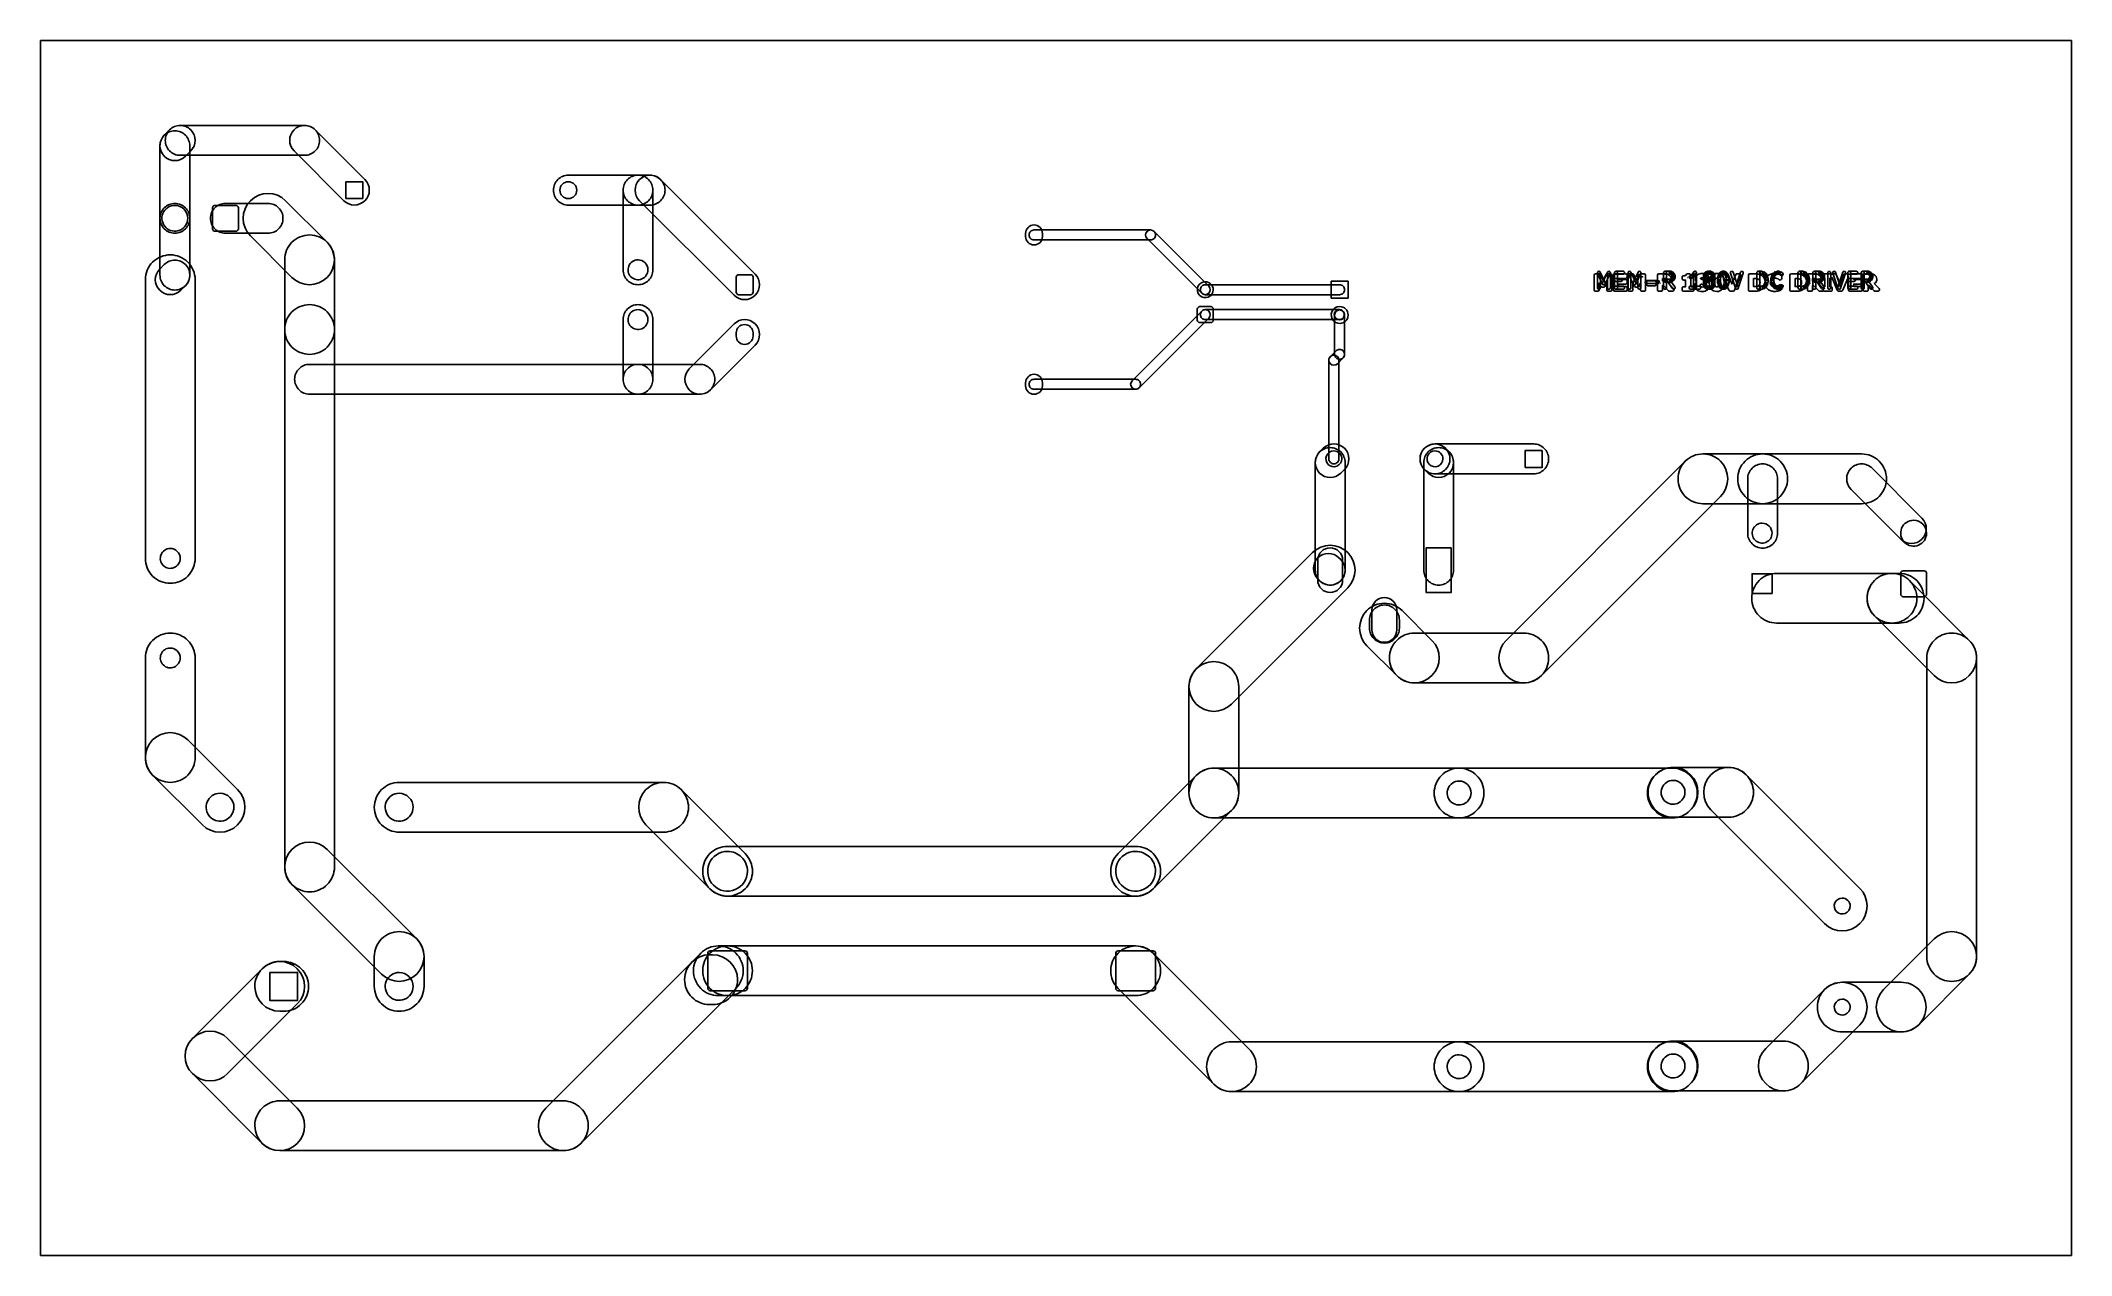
# Model space of a CAD drawing. Header units: millimetres. Extents: x 9 to 213, y 81 to 203.
import ezdxf

# ---------------------------------------------------------------- set-up
doc = ezdxf.new("R2010")
doc.units = ezdxf.units.MM
doc.layers.get('0').update_dxf_attribs({"linetype": 'CONTINUOUS'})

msp = doc.modelspace()

# ---------------------------------------------------------------- linework, layer by layer
at = {"color": 7}
for points in [[(8.975, 203.0322), (213.025, 203.0322), (213.025, 80.9822), (8.975, 80.9822)], [(22.464844, 193.972044)], [(23, 194.5072)], [(35.5, 194.5072)], [(41.35, 187.1572), (39.65, 187.1572), (39.65, 188.8572), (41.35, 188.8572)], [(62, 188.8572)], [(69, 189.5072)], [(69.152344, 189.067747)], [(22.464844, 186.679075)], [(22.465, 186.4797)], [(28.845, 184.1297), (28.826, 184.034), (28.7718, 183.9529), (28.6907, 183.8987), (28.595, 183.8797), (26.495, 183.8797), (26.3993, 183.8987), (26.3182, 183.9529), (26.264, 184.034), (26.245, 184.1297), (26.245, 186.2297), (26.264, 186.3254), (26.3182, 186.4065), (26.3993, 186.4607), (26.495, 186.4797), (28.595, 186.4797), (28.6907, 186.4607), (28.7718, 186.4065), (28.826, 186.3254), (28.845, 186.2297)], [(30.060547, 186.946653)], [(108.79297, 184.5072)], [(120.5, 184.0072)], [(36, 183.5072)], [(22, 181.5072)], [(22.464844, 180.972044)], [(69, 181.0072)], [(165.49023, 179.843134)], [(165.55469, 179.856809)], [(166.55469, 179.856809)], [(166.61719, 179.843142)], [(167.26953, 179.856809)], [(168.5625, 179.843134)], [(168.625, 179.856809)], [(169.625, 179.856809)], [(169.68945, 179.843142)], [(172.19727, 179.856809)], [(172.80469, 179.741581)], [(172.91602, 179.698603)], [(173.05469, 179.571653)], [(174.94927, 179.598997)], [(175.19727, 179.856809)], [(175.28126, 179.831416)], [(175.9375, 179.64392)], [(176.19727, 179.571653)], [(176.23432, 179.741569)], [(176.33594, 179.698609)], [(176.41602, 179.841174)], [(176.80469, 179.741581)], [(176.91602, 179.698603)], [(177.05469, 179.571653)], [(177.39453, 179.640019)], [(177.73432, 179.741569)], [(177.73436, 179.565794)], [(177.83594, 179.698609)], [(177.91602, 179.841174)], [(178.16216, 179.741581)], [(178.27345, 179.696653)], [(178.375, 179.565794)], [(178.86522, 179.848997)], [(179.95899, 179.848997)], [(181.55469, 179.856809)], [(182.01953, 179.741575)], [(182.20112, 179.626344)], [(183.16211, 179.741575)], [(183.19336, 179.626338)], [(183.43555, 179.848987)], [(183.73437, 179.741621)], [(185.69727, 179.856809)], [(186.16211, 179.741575)], [(186.34375, 179.626344)], [(187.19727, 179.856809)], [(187.80469, 179.741581)], [(187.91602, 179.698603)], [(188.05469, 179.571653)], [(188.69727, 179.856809)], [(189.15039, 179.848997)], [(190.24414, 179.848997)], [(190.69727, 179.856809)], [(192.05469, 179.856809)], [(192.66216, 179.741581)], [(192.77345, 179.696653)], [(192.91211, 179.571653)], [(78.8625, 179.2572), (78.8815, 179.3529), (78.9357, 179.434), (79.0168, 179.4882), (79.1125, 179.5072), (80.3125, 179.5072), (80.4082, 179.4882), (80.4893, 179.434), (80.5435, 179.3529), (80.5625, 179.2572), (80.5625, 177.7572), (80.5435, 177.6615), (80.4893, 177.5804), (80.4082, 177.5262), (80.3125, 177.5072), (79.1125, 177.5072), (79.0168, 177.5262), (78.9357, 177.5804), (78.8815, 177.6615), (78.8625, 177.7572)], [(126, 178.8072)], [(138.65, 177.1572), (138.65, 178.8572), (140.35, 178.8572), (140.35, 177.1572)], [(171.72656, 178.669261), (171.72856, 178.665361), (171.72656, 178.663361)], [(172.46875, 179.04431)], [(172.84375, 179.12634)], [(172.87695, 179.169315)], [(173.12109, 179.341187)], [(174.47461, 179.225871)], [(174.84375, 179.483753)], [(175.9355, 179.200461)], [(176.13086, 179.483763)], [(176.13086, 178.626344)], [(176.16216, 179.311881)], [(176.16216, 178.454458)], [(176.19727, 178.927122)], [(176.23432, 179.098998)], [(176.33594, 179.054075)], [(176.41597, 179.198596)], [(176.80469, 179.098996)], [(176.84375, 179.268926)], [(176.84375, 178.411508)], [(176.87695, 178.454474)], [(176.877, 179.311895)], [(176.91602, 179.054075)], [(177.05469, 178.927122)], [(177.12109, 179.483763)], [(177.12109, 178.626338)], [(177.58985, 178.923216)], [(177.625, 179.284544)], [(177.63086, 178.626344)], [(177.66216, 178.454458)], [(178.20117, 178.411508)], [(178.23432, 178.454474)], [(178.47851, 178.626338)], [(178.48242, 179.284544)], [(178.51953, 178.923216)], [(182.07807, 178.419319)], [(182.16211, 178.526731)], [(182.30469, 179.495481)], [(182.40825, 178.698609)], [(182.41211, 179.214231)], [(182.44727, 178.995481)], [(182.94727, 178.995481)], [(182.98242, 179.214231)], [(182.98828, 178.698603)], [(183.01953, 178.526731)], [(183.0918, 179.495481)], [(183.79302, 178.419319)], [(183.80664, 178.454474)], [(186.22065, 178.419319)], [(186.30469, 178.526731)], [(186.44727, 179.495481)], [(186.55078, 178.698609)], [(186.55469, 179.214231)], [(186.5918, 178.995481)], [(186.80664, 178.669261), (186.80864, 178.665361), (186.80664, 178.663361)], [(187.46875, 179.04431)], [(187.84375, 179.12634)], [(187.87695, 179.169315)], [(188.12109, 179.341187)], [(192.32617, 179.04431)], [(192.70117, 179.12634)], [(192.73432, 179.169315)], [(192.97851, 179.341187)], [(36, 176.5072)], [(69, 176.5072)], [(69, 176.0072)], [(125.45, 174.7072), (125.3543, 174.7262), (125.2732, 174.7804), (125.219, 174.8615), (125.2, 174.9572), (125.2, 176.0572), (125.219, 176.1529), (125.2732, 176.234), (125.3543, 176.2882), (125.45, 176.3072), (126.55, 176.3072), (126.6457, 176.2882), (126.7268, 176.234), (126.781, 176.1529), (126.8, 176.0572), (126.8, 174.9572), (126.781, 174.8615), (126.7268, 174.7804), (126.6457, 174.7262), (126.55, 174.7072)], [(126, 176.0072)], [(139.46094, 176.0072)], [(139.5, 176.3172)], [(139.5, 175.968138)], [(78.652344, 174.567747)], [(79.712891, 174.5072)], [(138.91992, 171.427122)], [(139.5, 172.0072)], [(108.79297, 169.5072)], [(137.85937, 162.073606)], [(138.55078, 162.141966)], [(138.92, 161.8122)], [(148.01948, 162.073607)], [(148.01953, 162.073606)], [(149.08, 161.8122)], [(149.44922, 162.141966)], [(159.85, 161.8572), (159.85, 160.1572), (158.15, 160.1572), (158.15, 161.8572)], [(176, 161.5072)], [(182, 160.5072)], [(191.94531, 160.5072)], [(181.95, 154.5472)], [(197.1725, 154.8422)], [(22, 152.0072)], [(136.7832, 151.595091)], [(137.30859, 151.067747)], [(138.55078, 152.077513)], [(150.7, 152.0772), (150.7, 147.5772), (148.2, 147.5772), (148.2, 152.0772)], [(182.95, 147.4672), (180.95, 147.4672), (180.95, 149.4672), (182.95, 149.4672)], [(195, 149.5072)], [(196.1225, 147.1622), (196.0268, 147.1812), (195.9457, 147.2354), (195.8915, 147.3165), (195.8725, 147.4122), (195.8725, 149.5122), (195.8915, 149.6079), (195.9457, 149.689), (196.0268, 149.7432), (196.1225, 149.7622), (198.2225, 149.7622), (198.3182, 149.7432), (198.3993, 149.689), (198.4535, 149.6079), (198.4725, 149.5122), (198.4725, 147.4122), (198.4535, 147.3165), (198.3993, 147.2354), (198.3182, 147.1812), (198.2225, 147.1622)], [(144, 147.077513)], [(144, 146.5072)], [(144, 146.327513)], [(22, 143.5072)], [(201, 143.5072)], [(22, 142.0072)], [(126.86133, 140.638059)], [(20.232422, 132.774778)], [(125.09375, 129.206419)], [(151.5, 128.6377)], [(171.23247, 129.274774)], [(173, 128.7072)], [(176.8125, 129.274778)], [(27, 127.4072)], [(45, 127.4072)], [(69.800781, 127.774778)], [(34.232422, 121.774778)], [(78, 121.5767)], [(119, 121.5767)], [(190, 116.8872)], [(45, 113.5072)], [(199.23242, 112.774778)], [(75.300781, 111.345091)], [(76.25, 107.5767), (76.1543, 107.5957), (76.0732, 107.6499), (76.019, 107.731), (76, 107.8267), (76, 111.3267), (76.019, 111.4224), (76.0732, 111.5035), (76.1543, 111.5577), (76.25, 111.5767), (79.75, 111.5767), (79.8457, 111.5577), (79.9268, 111.5035), (79.981, 111.4224), (80, 111.3267), (80, 107.8267), (79.981, 107.731), (79.9268, 107.6499), (79.8457, 107.5957), (79.75, 107.5767)], [(117.25, 107.5767), (117.1543, 107.5957), (117.0732, 107.6499), (117.019, 107.731), (117, 107.8267), (117, 111.3267), (117.019, 111.4224), (117.0732, 111.5035), (117.1543, 111.5577), (117.25, 111.5767), (120.75, 111.5767), (120.8457, 111.5577), (120.9268, 111.5035), (120.981, 111.4224), (121, 111.3267), (121, 107.8267), (120.981, 107.731), (120.9268, 107.6499), (120.8457, 107.5957), (120.75, 107.5767)], [(117.23242, 111.345091)], [(31.232422, 109.77478)], [(32, 109.4072), (34.8, 109.4072), (34.8, 106.6072), (32, 106.6072)], [(45, 109.4072)], [(188.23242, 107.6947)], [(190, 106.7272)], [(24.232422, 102.77478)], [(151.5, 101.1377)], [(171.23247, 101.77473)], [(173, 101.2072)]]:
    msp.add_lwpolyline(points, close=True, dxfattribs=at)
for points in [[(21.939453, 194.067747), (21.404297, 193.532591)], [(35.5, 194.5072), (23, 194.5072)], [(41.560547, 189.067747), (36.560547, 194.067747)], [(20.964844, 192.472044), (20.964844, 185.179075)], [(23.525391, 191.411497), (24.060547, 191.946653)], [(23.964844, 185.179075), (23.964844, 192.472044)], [(34.439453, 191.946653), (39.439453, 186.946653)], [(23, 191.5072), (35.5, 191.5072)], [(69, 189.5072), (62, 189.5072)], [(67.5, 188.0072), (67.5, 180.0072)], [(70.212891, 189.5072), (69, 189.5072)], [(70.5, 180.0072), (70.5, 188.0072)], [(80.773437, 179.567747), (71.273437, 189.067747)], [(31.828125, 186.679075), (27.544922, 186.679075)], [(37.767578, 182.774778), (33.595703, 186.946653)], [(62, 186.5072), (69, 186.5072)], [(69, 186.5072), (70.212891, 186.5072)], [(69.152344, 186.946653), (78.652344, 177.446653)], [(20.964844, 185.179075), (20.964844, 179.472044)], [(23.964844, 179.472044), (23.964844, 185.179075)], [(27.544922, 183.679075), (31.828125, 183.679075)], [(107.94336, 183.657591), (107.94336, 183.356809)], [(120.5, 184.0072), (108.79297, 184.0072)], [(109.64258, 183.356809), (109.64258, 183.657591)], [(126.35352, 178.360716), (120.85352, 183.860716)], [(30.060547, 183.411497), (34.232422, 179.239622)], [(108.79297, 183.0072), (120.5, 183.0072)], [(120.14648, 183.153684), (125.64648, 177.653684)], [(21.404297, 180.532591), (20.939453, 180.067747)], [(33.5, 181.0072), (33.5, 174.0072)], [(38.5, 174.0072), (38.5, 181.0072)], [(165.52539, 179.610716), (165.22461, 179.610639)], [(165.4043, 179.706419), (165.4043, 178.206419)], [(165.41793, 179.643919), (165.91793, 178.571653)], [(166.18945, 178.698601), (165.68945, 179.768914)], [(165.70508, 178.206419), (165.70508, 179.706419)], [(166.41797, 179.768918), (165.91797, 178.698605)], [(166.18949, 178.571657), (166.68949, 179.643923)], [(166.70703, 179.610716), (166.40039, 179.610716)], [(166.4043, 179.706419), (166.4043, 178.206419)], [(166.70508, 178.206419), (166.70508, 179.706419)], [(167.11914, 179.706419), (167.11914, 178.206419)], [(168.25391, 179.610716), (167.1543, 179.610639)], [(167.98242, 179.856809), (167.26953, 179.856809)], [(167.41797, 178.206419), (167.41797, 179.706419)], [(168.47656, 179.706419), (168.47656, 178.206419)], [(168.4902, 179.643919), (168.9902, 178.571653)], [(168.90625, 179.610716), (168.60352, 179.610639)], [(169.26172, 178.698601), (168.76172, 179.768914)], [(168.77539, 178.206419), (168.77539, 179.706419)], [(169.49023, 179.768918), (168.99023, 178.698605)], [(169.26175, 178.571657), (169.76175, 179.643923)], [(169.47656, 179.706419), (169.47656, 178.206419)], [(169.77539, 178.206419), (169.77539, 179.706419)], [(170.08789, 179.610716), (169.78125, 179.610716)], [(172.04295, 179.610713), (171.57617, 179.610639)], [(172.04687, 179.706419), (172.04687, 178.206419)], [(172.76953, 179.856809), (172.19727, 179.856809)], [(172.32034, 179.591183), (172.31834, 179.591183)], [(172.34766, 178.206419), (172.34766, 179.706419)], [(172.70117, 179.571652), (172.84375, 179.501342)], [(172.97852, 179.768924), (172.83594, 179.841184)], [(173.08988, 179.669311), (173.01758, 179.741581)], [(173.18949, 179.487665), (173.11719, 179.630243)], [(174.625, 179.616575), (174.45117, 179.616539)], [(174.94922, 179.598997), (174.80469, 179.454466)], [(175.07227, 179.790399), (174.92969, 179.575555)], [(175.04687, 179.706419), (175.04687, 178.206419)], [(175.17968, 179.409541), (175.32226, 179.622431)], [(175.34766, 178.206419), (175.34766, 179.706419)], [(176.13477, 179.630246), (176.06247, 179.487668)], [(176.23437, 179.741575), (176.16207, 179.669305)], [(176.41602, 179.841184), (176.27344, 179.768914)], [(176.40821, 179.501332), (176.55079, 179.571642)], [(176.76953, 179.856809), (176.48242, 179.856809)], [(176.70117, 179.571652), (176.84375, 179.501342)], [(176.97852, 179.768924), (176.83594, 179.841184)], [(177.08988, 179.669311), (177.01758, 179.741581)], [(177.18949, 179.487665), (177.11719, 179.630243)], [(177.63477, 179.630246), (177.56247, 179.487668)], [(177.73437, 179.741575), (177.66207, 179.669305)], [(177.91602, 179.841184), (177.77344, 179.768914)], [(177.90821, 179.501332), (178.05079, 179.571642)], [(178.125, 179.856809), (177.98242, 179.856809)], [(178.05859, 179.571652), (178.20117, 179.501342)], [(178.38867, 179.610639), (178.15234, 179.610639)], [(178.33594, 179.768924), (178.19336, 179.841184)], [(178.44535, 179.669311), (178.37505, 179.741581)], [(178.54492, 179.487665), (178.47462, 179.630243)], [(178.76953, 179.659544), (179.26953, 178.159544)], [(179.55468, 178.253297), (179.05468, 179.753297)], [(179.76953, 179.753297), (179.26953, 178.253297)], [(179.66016, 179.610639), (179.43359, 179.610639)], [(179.55469, 178.159544), (180.05469, 179.659544)], [(181.13476, 179.610676), (180.71874, 179.610676)], [(181.4043, 179.706419), (181.4043, 178.206419)], [(181.55472, 179.577476), (181.55272, 179.577476)], [(181.91211, 179.856809), (181.55469, 179.856809)], [(181.70508, 178.206419), (181.70508, 179.706419)], [(182.17383, 179.776737), (181.95898, 179.848997)], [(182.375, 179.598997), (182.23242, 179.741575)], [(183.16211, 179.741575), (183.01953, 179.598997)], [(183.20718, 179.638009), (183.20703, 179.638019)], [(183.43555, 179.848997), (183.2207, 179.776727)], [(183.625, 179.856809), (183.48242, 179.856809)], [(183.88667, 179.776737), (183.67383, 179.848997)], [(184.01761, 179.669351), (183.94531, 179.741621)], [(185.30659, 179.610759), (184.89062, 179.610639)], [(185.54687, 179.706419), (185.54687, 178.206419)], [(186.05469, 179.856809), (185.69727, 179.856809)], [(185.72656, 179.577559), (185.72456, 179.577559)], [(185.84766, 178.206419), (185.84766, 179.706419)], [(186.31646, 179.776737), (186.10156, 179.848997)], [(186.51758, 179.598997), (186.375, 179.741575)], [(187.12299, 179.610667), (186.65625, 179.610639)], [(187.04687, 179.706419), (187.04687, 178.206419)], [(187.76953, 179.856809), (187.19727, 179.856809)], [(187.34766, 178.206419), (187.34766, 179.706419)], [(187.40038, 179.591137), (187.39838, 179.591137)], [(187.70117, 179.571652), (187.84375, 179.501342)], [(187.97852, 179.768924), (187.83594, 179.841184)], [(188.08988, 179.669311), (188.01758, 179.741581)], [(188.18949, 179.487665), (188.11719, 179.630243)], [(188.83785, 179.610675), (188.17965, 179.610675)], [(188.54687, 179.706419), (188.54687, 178.206419)], [(188.84766, 178.206419), (188.84766, 179.706419)], [(189.25781, 179.610675), (189.01953, 179.610675)], [(189.05469, 179.659544), (189.55469, 178.159544)], [(189.83984, 178.253297), (189.33984, 179.753297)], [(190.05469, 179.753297), (189.55469, 178.253297)], [(189.83984, 178.159544), (190.33984, 179.659544)], [(190.52734, 179.610675), (190.30273, 179.610675)], [(190.54687, 179.706419), (190.54687, 178.206419)], [(191.41211, 179.856809), (190.69727, 179.856809)], [(191.87891, 179.610716), (190.78125, 179.610716)], [(190.84766, 178.206419), (190.84766, 179.706419)], [(191.9043, 179.706419), (191.9043, 178.206419)], [(192.625, 179.856809), (192.05469, 179.856809)], [(192.20508, 178.206419), (192.20508, 179.706419)], [(192.69719, 179.610713), (192.23047, 179.610639)], [(192.55859, 179.571652), (192.70117, 179.501342)], [(192.83594, 179.768924), (192.69336, 179.841184)], [(192.94535, 179.669311), (192.87505, 179.741581)], [(192.97458, 179.591183), (192.97258, 179.591183)], [(193.04492, 179.487665), (192.97462, 179.630243)], [(19.5, 179.0072), (19.5, 151.0072)], [(23.060547, 177.946653), (23.525391, 178.411497)], [(24.5, 151.0072), (24.5, 179.0072)], [(139.5, 178.5072), (126, 178.5072)], [(165.07422, 179.462201), (165.07422, 178.0072)], [(165.22461, 177.856809), (165.43164, 177.856809)], [(165.37305, 179.311811), (165.43745, 179.311811), (165.44345, 179.302011)], [(165.37315, 179.284431), (165.37305, 179.311811)], [(165.58008, 178.0072), (165.58008, 178.667356), (165.75781, 178.337278)], [(166.26758, 179.532586), (165.96875, 178.968133), (165.6582, 179.532586)], [(165.89062, 178.257198), (166.02344, 178.257198)], [(166.1543, 178.335328), (166.33594, 178.669312), (166.33594, 178.0072)], [(166.48443, 179.298141), (166.49023, 179.311811)], [(166.48633, 177.856809), (166.70703, 177.856809)], [(166.49023, 179.311811), (166.55863, 179.311811), (166.55863, 179.280561)], [(166.85742, 178.0072), (166.85742, 179.462278)], [(167.00586, 179.462201), (167.00586, 178.0072)], [(167.1543, 177.856809), (168.25391, 177.856809)], [(167.26953, 179.556028), (167.98242, 179.556028)], [(167.76953, 179.141966), (167.26953, 179.141966)], [(167.26953, 178.841184), (167.76953, 178.841184)], [(167.98242, 178.356809), (167.26953, 178.356809)], [(167.26953, 178.056028), (167.98242, 178.056028)], [(167.30469, 178.79624), (167.30469, 178.81384)], [(168.25391, 179.040403), (167.52734, 179.040403), (167.52734, 179.140013), (168.25391, 179.140013)], [(168.25391, 178.329466), (167.52734, 178.329466), (167.52734, 178.5697), (168.25391, 178.5697)], [(168.40234, 179.290403), (168.40234, 179.462278)], [(168.40234, 178.718138), (168.40234, 178.890013)], [(168.40234, 178.0072), (168.40234, 178.179075)], [(168.45508, 179.462201), (168.45508, 178.0072)], [(168.60352, 177.856809), (168.81055, 177.856809)], [(168.75391, 179.311811), (168.81841, 179.311811), (168.82441, 179.302011)], [(168.75411, 179.284431), (168.75391, 179.311811)], [(168.96094, 178.0072), (168.96094, 178.667356), (169.13867, 178.337278)], [(169.64844, 179.532586), (169.34766, 178.966179), (169.03711, 179.532586)], [(169.27148, 178.257198), (169.4043, 178.257198)], [(169.53516, 178.335328), (169.7168, 178.669312), (169.7168, 178.0072)], [(169.86519, 179.298141), (169.87109, 179.311811)], [(169.86719, 177.856809), (170.08789, 177.856809)], [(169.87109, 179.311811), (169.93749, 179.311811), (169.93749, 179.280561)], [(170.23828, 178.0072), (170.23828, 179.462278)], [(170.33398, 178.731809), (170.33398, 178.556028)], [(171.48242, 178.927122), (170.33984, 178.927122)], [(170.33984, 178.628294), (171.48242, 178.628294)], [(171.18164, 178.8822), (170.48242, 178.8822)], [(170.48242, 178.405638), (171.18164, 178.405638)], [(171.33203, 178.556028), (171.33203, 178.731809)], [(171.42578, 179.462201), (171.42578, 178.0072)], [(171.57617, 177.856809), (171.79883, 177.856809)], [(171.94727, 179.145801), (172.05859, 179.145801)], [(172.02185, 178.895781), (171.94765, 178.895781), (171.94727, 179.145801)], [(171.94727, 178.0072), (171.94727, 178.434934), (172.04687, 178.434934), (172.55859, 177.903684)], [(172.1875, 179.136001), (172.1895, 179.136001)], [(172.19727, 179.556028), (172.76953, 179.556028)], [(172.76953, 179.071653), (172.19727, 179.071653)], [(172.19727, 178.770872), (172.76953, 178.770872)], [(172.252, 179.114521), (172.254, 179.114521)], [(172.2774, 179.094991), (172.2794, 179.091091)], [(172.43165, 178.835325), (172.93165, 178.120481)], [(173.0625, 178.112674), (172.56055, 178.620486)], [(172.66797, 177.856814), (172.95508, 177.856814)], [(173.17773, 178.292355), (172.67773, 179.0072)], [(172.84375, 179.126341), (172.70117, 179.054071)], [(172.87695, 179.169309), (172.80465, 179.098999)], [(172.80469, 179.528684), (172.87699, 179.458374)], [(172.83594, 178.786489), (172.97852, 178.858759)], [(172.84962, 179.495481), (172.91992, 179.352903)], [(172.91992, 179.272824), (172.84962, 179.130246)], [(172.9043, 179.421263), (172.9043, 179.206419)], [(173.01754, 178.886108), (173.08984, 178.958378)], [(173.11719, 178.995484), (173.18949, 179.140016)], [(173.20508, 179.206419), (173.20508, 179.421263)], [(173.91203, 179.262983), (173.91203, 179.130171)], [(173.91203, 178.155562), (173.91203, 178.0072)], [(174.06242, 178.97978), (174.25969, 178.97978), (174.25969, 178.305952), (174.06242, 178.305952)], [(174.06242, 177.856809), (174.96476, 177.856809)], [(174.29878, 179.458334), (174.29878, 179.456334)], [(174.47461, 179.225871), (174.47461, 179.216071)], [(174.84375, 179.483763), (174.70117, 179.411493)], [(175.625, 178.356809), (174.76953, 178.356809)], [(174.76953, 178.056028), (175.625, 178.056028)], [(174.96484, 178.306028), (174.77539, 178.306028), (174.77539, 179.466184)], [(174.83594, 179.143911), (174.97852, 179.214221)], [(175.01763, 179.243528), (175.16021, 179.386106)], [(175.11523, 178.0072), (175.11523, 178.155638)], [(175.33983, 178.827513), (175.34183, 178.827513)], [(175.82057, 178.571534), (175.82031, 178.571601)], [(175.85756, 179.057851), (175.85556, 179.059851)], [(176.01957, 178.507141), (176.01957, 178.509141)], [(176.04687, 179.421263), (176.04687, 179.348993)], [(176.04687, 178.778684), (176.04687, 178.491575)], [(176.06246, 179.282591), (176.13476, 179.140013)], [(176.06246, 178.425169), (176.13476, 178.282591)], [(176.13477, 178.987665), (176.06247, 178.845087)], [(176.08594, 179.165321), (176.08794, 179.163321)], [(176.11166, 178.313781), (176.10966, 178.311781)], [(176.13676, 178.442731), (176.13876, 178.440731)], [(176.23437, 179.098997), (176.16207, 179.026727)], [(176.16211, 179.10095), (176.23441, 179.02868)], [(176.16211, 178.243528), (176.23441, 178.171258)], [(176.41602, 179.198606), (176.27344, 179.126336)], [(176.27348, 179.001337), (176.41606, 178.929067)], [(176.27348, 178.143915), (176.41606, 178.071645)], [(176.40233, 179.272825), (176.33203, 179.415403)], [(176.40233, 178.415403), (176.33203, 178.559934)], [(176.33204, 179.352906), (176.40234, 179.495484)], [(176.33204, 178.710325), (176.40234, 178.852903)], [(176.34766, 179.348993), (176.34766, 179.421263)], [(176.34766, 178.491575), (176.34766, 178.778684)], [(176.37496, 179.458368), (176.44526, 179.528678)], [(176.37496, 178.813837), (176.44526, 178.886107)], [(176.44735, 179.241571), (176.37505, 179.311881)], [(176.44535, 178.384148), (176.37505, 178.454458)], [(176.40816, 178.858754), (176.55074, 178.929064)], [(176.55083, 179.198602), (176.4082, 179.268919)], [(176.55083, 178.341176), (176.4082, 178.411497)], [(176.48242, 179.556028), (176.76953, 179.556028)], [(176.76953, 179.214231), (176.48242, 179.214231)], [(176.48242, 178.91345), (176.76953, 178.91345)], [(176.76953, 178.356809), (176.48242, 178.356809)], [(176.48242, 178.056028), (176.76953, 178.056028)], [(176.84375, 179.268919), (176.70117, 179.198609)], [(176.70117, 178.929074), (176.84375, 178.858764)], [(176.84375, 178.411497), (176.70117, 178.341187)], [(176.87695, 179.311888), (176.80465, 179.241578)], [(176.87695, 178.454466), (176.80465, 178.384156)], [(176.80469, 179.528684), (176.87699, 179.458374)], [(176.80469, 178.886106), (176.87699, 178.813836)], [(176.97852, 179.126346), (176.83594, 179.198606)], [(176.83594, 178.929074), (176.97852, 179.001344)], [(176.83594, 178.071656), (176.97852, 178.143926)], [(176.84962, 179.495481), (176.91992, 179.352903)], [(176.91992, 179.415403), (176.84962, 179.272825)], [(176.84962, 178.852903), (176.91992, 178.710325)], [(176.91992, 178.559931), (176.84962, 178.4154)], [(176.9043, 179.421263), (176.9043, 179.348993)], [(176.9043, 178.778684), (176.9043, 178.491575)], [(177.01754, 178.171266), (177.08984, 178.243536)], [(177.08988, 179.026726), (177.01758, 179.098996)], [(177.01759, 179.028687), (177.08989, 179.100957)], [(177.11719, 179.140013), (177.18949, 179.282591)], [(177.18949, 178.845087), (177.11719, 178.987665)], [(177.11719, 178.282588), (177.18949, 178.425166)], [(177.20508, 179.348993), (177.20508, 179.421263)], [(177.20508, 178.491575), (177.20508, 178.778684)], [(177.2088, 178.967919), (177.2088, 178.969919)], [(177.244, 179.106637), (177.246, 179.106637)], [(177.2462, 178.358497), (177.2462, 178.360497)], [(177.39446, 179.178897), (177.39453, 179.179001)], [(177.47656, 179.134153), (177.47656, 178.778684)], [(177.55273, 179.456419), (177.48043, 179.171263)], [(177.48047, 178.741575), (177.55277, 178.456419)], [(177.49413, 179.161421), (177.49613, 179.159421)], [(177.54303, 178.358547), (177.54303, 178.356547)], [(177.56246, 178.425169), (177.63476, 178.282591)], [(177.58213, 178.973875), (177.58213, 178.971875)], [(177.58213, 178.497265), (177.58213, 178.495265)], [(177.66211, 178.243528), (177.73441, 178.171258)], [(177.77144, 179.098997), (177.84374, 179.384153)], [(177.84379, 178.528684), (177.77149, 178.813841)], [(177.77348, 178.143915), (177.91606, 178.071645)], [(177.77539, 178.778684), (177.77539, 179.134153)], [(177.90233, 178.415403), (177.83203, 178.559934)], [(177.83204, 179.352906), (177.90234, 179.495484)], [(177.87496, 179.458368), (177.94526, 179.528678)], [(177.94535, 178.384148), (177.87505, 178.454458)], [(178.05083, 178.341176), (177.9082, 178.411497)], [(177.98242, 179.556028), (178.125, 179.556028)], [(178.125, 178.356809), (177.98242, 178.356809)], [(177.98242, 178.056028), (178.125, 178.056028)], [(178.01367, 179.403607), (178.61914, 177.948529)], [(178.20117, 178.411497), (178.05859, 178.341187)], [(178.23437, 178.454466), (178.16207, 178.384156)], [(178.16211, 179.528684), (178.23441, 179.458374)], [(178.19336, 178.071656), (178.33594, 178.143926)], [(178.20704, 179.495481), (178.27734, 179.352903)], [(178.27734, 178.559931), (178.20704, 178.4154)], [(178.33789, 178.813841), (178.26559, 178.528684)], [(178.26562, 179.384153), (178.33792, 179.098997)], [(178.33398, 179.134153), (178.33398, 178.778684)], [(178.37496, 178.171266), (178.44526, 178.243536)], [(178.47461, 178.282588), (178.54491, 178.425166)], [(179.29492, 179.518839), (178.91211, 178.579386), (178.52734, 179.518839)], [(178.55661, 178.456419), (178.62891, 178.741575)], [(178.62894, 179.171263), (178.55664, 179.456419)], [(178.63281, 178.778684), (178.63281, 179.134153)], [(178.75781, 177.856729), (179.05469, 177.856729)], [(179.19141, 177.948529), (179.79883, 179.403607)], [(180.56835, 179.462238), (180.56835, 178.0072)], [(180.71874, 177.856809), (181.14061, 177.856809)], [(181.08984, 179.145801), (181.14844, 179.145801)], [(181.14844, 178.323526), (181.08984, 178.323526), (181.08984, 179.145801)], [(181.55469, 179.556028), (181.91211, 179.556028)], [(181.91211, 178.356809), (181.55469, 178.356809)], [(181.55469, 178.056028), (181.91211, 178.056028)], [(181.86323, 179.563844), (182.07807, 179.493534)], [(182.07812, 178.419309), (181.86523, 178.348999)], [(181.95898, 178.063846), (182.17383, 178.136116)], [(182.01953, 179.528684), (182.16211, 179.386106)], [(182.16211, 178.526731), (182.01953, 178.384153)], [(182.13477, 179.425169), (182.20507, 179.282591)], [(182.20508, 178.630246), (182.13478, 178.487668)], [(182.19531, 179.311888), (182.26561, 179.026731)], [(182.26562, 178.886106), (182.19532, 178.598997)], [(182.23242, 178.171263), (182.375, 178.313841)], [(182.26172, 179.063841), (182.26172, 178.848997)], [(182.47459, 179.415403), (182.40229, 179.559934)], [(182.40235, 178.352906), (182.47465, 178.495484)], [(182.55663, 179.098997), (182.48633, 179.386106)], [(182.48634, 178.526731), (182.55664, 178.811888)], [(182.5625, 178.848997), (182.5625, 179.063841)], [(182.83202, 177.8822), (182.83202, 177.8802)], [(182.83398, 179.063841), (182.83398, 178.848997)], [(182.83789, 178.811888), (182.90819, 178.526731)], [(182.9082, 179.386106), (182.8379, 179.098997)], [(182.91988, 178.495481), (182.99218, 178.352903)], [(182.99219, 179.559931), (182.91989, 179.4154)], [(183.01374, 179.143826), (183.01374, 179.145826)], [(183.01953, 178.313841), (183.16211, 178.171263)], [(183.19921, 178.598997), (183.12891, 178.886106)], [(183.12892, 179.026731), (183.19922, 179.311888)], [(183.13281, 178.848997), (183.13281, 179.063841)], [(183.25975, 178.487665), (183.18945, 178.630243)], [(183.18946, 179.282588), (183.25976, 179.425166)], [(183.22065, 178.136106), (183.4355, 178.063836)], [(183.23242, 179.386106), (183.375, 179.528684)], [(183.375, 178.384153), (183.23242, 178.526731)], [(183.53125, 178.348989), (183.31641, 178.419309)], [(183.31646, 179.493524), (183.5313, 179.563834)], [(183.48242, 179.556028), (183.625, 179.556028)], [(183.625, 178.356809), (183.48242, 178.356809)], [(183.48242, 178.056028), (183.625, 178.056028)], [(183.56835, 177.8802), (183.57035, 177.8802)], [(183.57807, 179.563844), (183.79292, 179.493534)], [(183.79297, 178.419309), (183.57812, 178.348999)], [(183.67388, 178.063846), (183.88677, 178.136116)], [(183.71684, 177.93098), (183.71684, 177.92898)], [(183.80664, 178.454466), (183.73434, 178.384156)], [(183.73437, 179.528684), (183.80667, 179.456414)], [(183.75399, 178.979806), (183.77159, 178.979806)], [(183.77157, 178.489528), (183.75597, 178.489528)], [(183.92196, 178.112575), (183.92196, 178.339137)], [(183.92198, 179.130197), (183.92198, 179.358713)], [(183.94528, 178.171266), (184.01758, 178.243536)], [(184.74023, 179.462201), (184.74023, 178.0072)], [(184.89062, 177.856809), (185.31055, 177.856809)], [(185.3203, 178.323526), (185.2617, 178.323526), (185.26172, 179.145801)], [(185.26172, 179.145801), (185.32032, 179.145801)], [(185.5586, 179.128221), (185.5606, 179.128221)], [(185.69727, 179.556028), (186.05469, 179.556028)], [(186.05469, 178.356809), (185.69727, 178.356809)], [(185.69727, 178.056028), (186.05469, 178.056028)], [(185.74613, 178.401656), (185.74413, 178.401656)], [(186.00781, 179.563844), (186.2207, 179.493534)], [(186.2207, 178.419309), (186.00781, 178.348999)], [(186.10156, 178.063846), (186.31641, 178.136116)], [(186.16211, 179.528684), (186.30664, 179.386106)], [(186.30469, 178.526731), (186.16211, 178.384153)], [(186.34961, 178.630246), (186.27731, 178.487668)], [(186.27735, 179.425169), (186.34965, 179.282591)], [(186.33789, 179.311888), (186.40819, 179.026731)], [(186.4082, 178.886106), (186.3379, 178.598997)], [(186.375, 178.171263), (186.51758, 178.313841)], [(186.4043, 179.063841), (186.4043, 178.848997)], [(186.44922, 178.731809), (186.44922, 178.733809)], [(186.50586, 179.462201), (186.50586, 178.0072)], [(186.54488, 178.352906), (186.61718, 178.495484)], [(186.61722, 179.415403), (186.54492, 179.559934)], [(186.69921, 179.098997), (186.62891, 179.386106)], [(186.62892, 178.526731), (186.69922, 178.811888)], [(186.65625, 177.856809), (186.87891, 177.856809)], [(186.70508, 178.848997), (186.70508, 179.063841)], [(187.02734, 179.145801), (187.13867, 179.145801)], [(187.10193, 178.895781), (187.02773, 178.895781), (187.02734, 179.145801)], [(187.02734, 178.0072), (187.02734, 178.434934), (187.12694, 178.434934), (187.63866, 177.903684)], [(187.19727, 179.556028), (187.76953, 179.556028)], [(187.76953, 179.071653), (187.19727, 179.071653)], [(187.19727, 178.770872), (187.76953, 178.770872)], [(187.26758, 179.136001), (187.26958, 179.136001)], [(187.33208, 179.114521), (187.33408, 179.114521)], [(187.35748, 179.094991), (187.35948, 179.091091)], [(187.43165, 178.835325), (187.93165, 178.120481)], [(188.06441, 178.190753), (187.64058, 178.62044)], [(188.17773, 178.292355), (187.67773, 179.0072)], [(187.84375, 179.126341), (187.70117, 179.054071)], [(187.74804, 177.856814), (188.03515, 177.856814)], [(187.87695, 179.169309), (187.80465, 179.098999)], [(187.80469, 179.528684), (187.87699, 179.458374)], [(187.83594, 178.786489), (187.97852, 178.858759)], [(187.84962, 179.495481), (187.91992, 179.352903)], [(187.91992, 179.272824), (187.84962, 179.130246)], [(187.9043, 179.421263), (187.9043, 179.206419)], [(188.01754, 178.886108), (188.08984, 178.958378)], [(188.02926, 179.462237), (188.02926, 179.311847)], [(188.11719, 178.995484), (188.18949, 179.140016)], [(188.17965, 179.163409), (188.24805, 179.163409), (188.24805, 178.305987), (188.17965, 178.305987)], [(188.17972, 177.856814), (188.83792, 177.856814)], [(188.20508, 179.206419), (188.20508, 179.421263)], [(188.83789, 178.306028), (188.76949, 178.306028), (188.76949, 179.16345), (188.83789, 179.16345)], [(188.93945, 179.26306), (189.48828, 177.948607)], [(188.98828, 178.0072), (188.98828, 178.155638)], [(190.16406, 179.518875), (189.7793, 178.579422), (189.39648, 179.518875)], [(189.62695, 177.856807), (189.92187, 177.856807)], [(190.06055, 177.948607), (190.63086, 179.3197), (190.63086, 178.0072)], [(190.63086, 179.462278), (190.63086, 179.456378)], [(190.69727, 179.556028), (191.41211, 179.556028)], [(191.19727, 179.141966), (190.69727, 179.141966)], [(190.69727, 178.841184), (191.19727, 178.841184)], [(191.41211, 178.356809), (190.69727, 178.356809)], [(190.69727, 178.056028), (191.41211, 178.056028)], [(190.78125, 177.856809), (191.87891, 177.856809)], [(190.93164, 178.79814), (190.93164, 178.81184)], [(191.87891, 179.040403), (191.15234, 179.040403), (191.15234, 179.140013), (191.87891, 179.140013)], [(191.87891, 178.329466), (191.15234, 178.329466), (191.15234, 178.5697), (191.87891, 178.5697)], [(192.0293, 179.290403), (192.0293, 179.462278)], [(192.0293, 178.718138), (192.0293, 178.890013)], [(192.0293, 178.0072), (192.0293, 178.179075)], [(192.05469, 179.556028), (192.625, 179.556028)], [(192.625, 179.071653), (192.05469, 179.071653)], [(192.05469, 178.770872), (192.625, 178.770872)], [(192.08008, 179.462201), (192.08008, 178.0072)], [(192.23047, 177.856809), (192.45117, 177.856809)], [(192.28907, 178.835325), (192.78907, 178.120481)], [(193.03516, 178.292355), (192.53516, 179.0072)], [(192.70117, 179.126341), (192.55859, 179.054071)], [(192.60156, 179.145801), (192.71289, 179.145801)], [(192.67616, 178.895781), (192.60196, 178.895781), (192.60156, 179.145801)], [(192.60156, 178.0072), (192.60156, 178.434934), (192.70116, 178.434934), (193.21288, 177.903684)], [(192.73437, 179.169309), (192.66207, 179.098999)], [(192.66211, 179.528684), (192.73441, 179.458374)], [(192.69336, 178.786489), (192.83594, 178.858759)], [(192.70704, 179.495481), (192.77734, 179.352903)], [(192.77734, 179.272824), (192.70704, 179.130246)], [(192.76172, 179.421263), (192.76172, 179.206419)], [(192.8418, 179.136001), (192.8438, 179.136001)], [(192.87496, 178.886108), (192.94526, 178.958378)], [(192.9063, 179.114521), (192.9083, 179.114521)], [(192.9317, 179.094991), (192.9337, 179.091091)], [(192.97461, 178.995484), (193.04491, 179.140016)], [(193.0625, 179.206419), (193.0625, 179.421263)], [(193.20314, 179.515013), (193.20114, 179.515013)], [(193.71483, 178.112674), (193.21483, 178.620486)], [(193.32226, 177.856814), (193.60936, 177.856814)], [(125.64648, 175.860716), (118.64648, 168.860716)], [(126, 177.5072), (139.5, 177.5072)], [(139.46094, 176.0072), (126, 176.0072)], [(139.85356, 175.821655), (139.81446, 175.860715)], [(33.5, 174.0072), (33.5, 120.0072)], [(38.5, 120.0072), (38.5, 174.0072)], [(67.5, 175.0072), (67.5, 169.0072)], [(70.5, 169.0072), (70.5, 175.0072)], [(78.652344, 174.567747), (74.152344, 170.067747)], [(78.863281, 173.657591), (78.863281, 173.356809)], [(80.5625, 173.356809), (80.5625, 173.657591)], [(119.35352, 168.153684), (126.35352, 175.153684)], [(126, 175.0072), (139.46094, 175.0072)], [(139, 175.468138), (139, 171.5072)], [(139.10742, 175.153684), (139.14652, 175.114624)], [(140, 171.5072), (140, 175.468138)], [(76.273437, 167.946653), (80.773437, 172.446653)], [(139.14648, 171.860716), (138.56641, 171.280638)], [(69, 170.5072), (36, 170.5072)], [(75.212891, 170.5072), (69, 170.5072)], [(138.41992, 170.927122), (138.41992, 161.013059)], [(139.27344, 170.573606), (139.85352, 171.153684)], [(139.41992, 161.013059), (139.41992, 170.927122)], [(36, 167.5072), (69, 167.5072)], [(69, 167.5072), (75.212891, 167.5072)], [(107.94336, 168.657591), (107.94336, 168.356809)], [(119, 169.0072), (108.79297, 169.0072)], [(108.79297, 168.0072), (119, 168.0072)], [(109.64258, 168.356809), (109.64258, 168.657591)], [(137.85937, 162.073606), (137.49023, 161.702513)], [(159, 162.5072), (149.08594, 162.5072)], [(150.14657, 162.067707), (150.14057, 162.073607)], [(150.50977, 161.702513), (150.14062, 162.073606)], [(182, 161.5072), (176, 161.5072)], [(191.94531, 161.5072), (182, 161.5072)], [(137.05078, 160.641966), (137.05078, 149.827513)], [(139.61133, 159.581419), (139.98047, 159.952513)], [(140.05078, 149.827513), (140.05078, 160.641966)], [(147.94922, 160.641966), (147.94922, 149.827513)], [(148.01953, 159.952513), (148.02353, 159.946613)], [(148.01953, 159.952513), (148.38867, 159.581419)], [(149.08594, 159.5072), (159, 159.5072)], [(150.94922, 149.827513), (150.94922, 160.641966)], [(174.23242, 160.774778), (156.23242, 142.774778)], [(198.00977, 155.061888), (193.00586, 160.067747)], [(159.76758, 139.239622), (177.76758, 157.239622)], [(180.5, 159.0072), (180.5, 153.542356)], [(183.5, 153.542356), (183.5, 159.0072)], [(190.88477, 157.946653), (195.88867, 152.940794)], [(176, 156.5072), (182, 156.5072)], [(182, 156.5072), (191.94531, 156.5072)], [(136.7832, 151.595091), (125.09375, 139.905638)], [(139.61133, 150.888059), (139.42969, 151.067747)], [(137.30078, 150.827513), (137.30078, 148.827513)], [(139.80078, 148.827513), (139.80078, 150.827513)], [(195, 149.5072), (183.41016, 149.5072)], [(195.7168, 149.5072), (195, 149.5072)], [(128.62891, 136.370481), (140.31836, 148.059934)], [(137.30859, 148.946653), (137.49023, 148.766966)], [(202.76758, 142.774778), (196.76758, 148.774778)], [(142.75, 145.827513), (142.75, 143.827513)], [(145.25, 143.827513), (145.25, 145.827513)], [(148.76758, 142.774778), (145.76758, 145.774778)], [(193.23242, 145.239622), (199.23242, 139.239622)], [(142.5, 144.827513), (142.5, 144.0072)], [(145.5, 144.0072), (145.5, 144.827513)], [(158, 143.5072), (147, 143.5072)], [(183.41016, 144.5072), (195, 144.5072)], [(195, 144.5072), (195.7168, 144.5072)], [(19.5, 141.0072), (19.5, 131.0072)], [(24.5, 131.0072), (24.5, 141.0072)], [(142.23242, 142.239622), (145.23242, 139.239622)], [(198.5, 141.0072), (198.5, 111.0072)], [(203.5, 111.0072), (203.5, 141.0072)], [(124.36133, 138.138059), (124.36133, 127.436888)], [(129.36133, 127.436888), (129.36133, 138.138059)], [(147, 138.5072), (158, 138.5072)], [(28.767578, 127.774778), (23.767578, 132.774778)], [(20.232422, 129.239622), (25.232422, 124.239622)], [(125.09375, 129.206419), (117.23242, 121.345091)], [(151.5, 129.936888), (126.86133, 129.936888)], [(172.92969, 129.936888), (151.5, 129.936888)], [(171.23242, 129.274778), (171.16212, 129.206418)], [(178.58008, 130.0072), (173, 130.0072)], [(191.76758, 117.854856), (180.34766, 129.274778)], [(71.570312, 128.5072), (45, 128.5072)], [(79.767578, 121.345091), (73.337891, 127.774778)], [(120.76758, 117.807981), (128.62891, 125.669309)], [(126.86133, 124.936888), (151.5, 124.936888)], [(151.5, 124.936888), (172.92969, 124.936888)], [(173, 125.0072), (178.58008, 125.0072)], [(174.69923, 125.669308), (174.76763, 125.739618)], [(176.8125, 125.739622), (188.23242, 114.3197)], [(45, 123.5072), (71.570312, 123.5072)], [(69.800781, 124.239622), (76.232422, 117.807981)], [(46.767578, 112.774778), (37.767578, 121.774778)], [(119, 122.077513), (78, 122.077513)], [(34.232422, 118.239622), (43.232422, 109.23962)], [(78, 117.077513), (119, 117.077513)], [(199.23242, 112.774778), (194.15234, 107.6947)], [(33.400391, 110.5072), (33, 110.5072)], [(42.5, 111.0072), (42.5, 108.0072)], [(47.5, 108.0072), (47.5, 111.0072)], [(75.300781, 111.345091), (59.732422, 95.77478)], [(76.5, 111.186888), (76.179687, 111.186888)], [(78, 112.077513), (77.070312, 112.077513)], [(119, 112.077513), (78, 112.077513)], [(130.40625, 101.70642), (120.76758, 111.345091)], [(31.232422, 109.77478), (24.232422, 102.77478)], [(195.91992, 108.42712), (190, 108.42712)], [(197.6875, 104.15954), (202.76758, 109.23962)], [(27.767578, 99.23962), (34.767578, 106.23962)], [(63.267578, 92.23962), (78.837891, 107.80798)], [(76.179687, 106.18689), (76.5, 106.18689)], [(77.070312, 107.07751), (78, 107.07751)], [(78, 107.07751), (119, 107.07751)], [(117.23242, 107.80798), (126.87109, 98.16931)], [(188.23242, 107.6947), (182.3125, 101.77478)], [(33, 105.5072), (33.400391, 105.5072)], [(185.84766, 98.23962), (191.76758, 104.15954)], [(34.767578, 95.77478), (27.767578, 102.77478)], [(151.5, 102.43689), (128.63867, 102.43689)], [(172.92969, 102.43689), (151.5, 102.43689)], [(184.08008, 102.5072), (173, 102.5072)], [(190, 103.42712), (195.91992, 103.42712)], [(171.23242, 101.77478), (171.16212, 101.70638)], [(24.232422, 99.23962), (31.232422, 92.23962)], [(174.69923, 98.16927), (174.76763, 98.23957)], [(61.5, 96.5072), (33, 96.5072)], [(128.63867, 97.43689), (151.5, 97.43689)], [(151.5, 97.43689), (172.92969, 97.43689)], [(173, 97.5072), (184.08008, 97.5072)], [(33, 91.5072), (61.5, 91.5072)]]:
    msp.add_lwpolyline(points, dxfattribs=at)
for points in [[(22.464844, 193.972044), (22.067019, 193.972044), (21.685488, 193.814009), (21.404184, 193.532704)], [(21.93934, 194.06786), (21.658035, 193.786556), (21.5, 193.405025), (21.5, 193.0072)], [(23, 194.5072), (22.602175, 194.5072), (22.220644, 194.349165), (21.93934, 194.06786)], [(23, 194.5072), (22.602198, 194.50714), (22.220711, 194.349065), (21.939453, 194.067747)], [(23.525504, 193.532704), (23.2442, 193.814009), (22.862669, 193.972044), (22.464844, 193.972044)], [(24.060547, 194.067747), (23.779289, 194.349065), (23.397802, 194.50714), (23, 194.5072)], [(24.060547, 191.946653), (24.646183, 192.532414), (24.646183, 193.481986), (24.060547, 194.067747)], [(34.439453, 194.067747), (33.853817, 193.481986), (33.853817, 192.532414), (34.439453, 191.946653)], [(35.5, 194.5072), (35.102198, 194.50714), (34.720711, 194.349065), (34.439453, 194.067747)], [(36.56066, 194.06786), (36.279356, 194.349165), (35.897825, 194.5072), (35.5, 194.5072)], [(36.560547, 194.067747), (36.279289, 194.349065), (35.897802, 194.50714), (35.5, 194.5072)], [(37, 193.0072), (37, 193.405025), (36.841965, 193.786556), (36.56066, 194.06786)], [(21.404297, 193.532591), (20.818661, 192.94683), (20.818661, 191.997258), (21.404297, 191.411497)], [(21.404184, 193.532704), (21.122879, 193.2514), (20.964844, 192.869869), (20.964844, 192.472044)], [(21.5, 193.0072), (21.5, 192.609375), (21.658035, 192.227844), (21.93934, 191.94654)], [(21.93934, 191.94654), (22.220644, 191.665235), (22.602175, 191.5072), (23, 191.5072)], [(23.964844, 192.472044), (23.964844, 192.869869), (23.806809, 193.2514), (23.525504, 193.532704)], [(35.5, 191.5072), (35.897825, 191.5072), (36.279356, 191.665235), (36.56066, 191.94654)], [(36.56066, 191.94654), (36.841965, 192.227844), (37, 192.609375), (37, 193.0072)], [(21.404297, 191.411497), (21.990058, 190.825861), (22.93963, 190.825861), (23.525391, 191.411497)], [(33.595703, 186.946653), (32.619436, 187.922712), (31.036814, 187.922712), (30.060547, 186.946653)], [(41.560547, 186.946653), (42.146183, 187.532414), (42.146183, 188.481986), (41.560547, 189.067747)], [(60.93934, 189.06786), (60.658035, 188.786556), (60.5, 188.405025), (60.5, 188.0072)], [(60.5, 188.0072), (60.5, 187.609375), (60.658035, 187.227844), (60.93934, 186.94654)], [(62, 189.5072), (61.602175, 189.5072), (61.220644, 189.349165), (60.93934, 189.06786)], [(62, 188.8572), (61.530558, 188.8572), (61.15, 188.476642), (61.15, 188.0072)], [(61.15, 188.0072), (61.15, 187.537758), (61.530558, 187.1572), (62, 187.1572)], [(62.601041, 188.608241), (62.441635, 188.767647), (62.225434, 188.8572), (62, 188.8572)], [(62, 187.1572), (62.469442, 187.1572), (62.85, 187.537758), (62.85, 188.0072)], [(62.85, 188.0072), (62.85, 188.232634), (62.760447, 188.448835), (62.601041, 188.608241)], [(67.93934, 189.06786), (67.658035, 188.786556), (67.5, 188.405025), (67.5, 188.0072)], [(67.93934, 189.06786), (67.658035, 188.786556), (67.5, 188.405025), (67.5, 188.0072)], [(67.5, 188.0072), (67.5, 187.609375), (67.658035, 187.227844), (67.93934, 186.94654)], [(69, 189.5072), (68.602175, 189.5072), (68.220644, 189.349165), (67.93934, 189.06786)], [(69, 189.5072), (68.602175, 189.5072), (68.220644, 189.349165), (67.93934, 189.06786)], [(69.152344, 189.067747), (68.566708, 188.481986), (68.566708, 187.532414), (69.152344, 186.946653)], [(70.06066, 189.06786), (69.779356, 189.349165), (69.397825, 189.5072), (69, 189.5072)], [(70.06066, 189.06786), (69.779356, 189.349165), (69.397825, 189.5072), (69, 189.5072)], [(71.273437, 189.067747), (70.687677, 189.653382), (69.738104, 189.653382), (69.152344, 189.067747)], [(70.5, 188.0072), (70.5, 188.405025), (70.341965, 188.786556), (70.06066, 189.06786)], [(70.5, 188.0072), (70.5, 188.405025), (70.341965, 188.786556), (70.06066, 189.06786)], [(70.06066, 186.94654), (70.341965, 187.227844), (70.5, 187.609375), (70.5, 188.0072)], [(71.273551, 189.06786), (70.992247, 189.349165), (70.610716, 189.5072), (70.212891, 189.5072)], [(71.712891, 188.0072), (71.712891, 188.405025), (71.554856, 188.786556), (71.273551, 189.06786)], [(71.273551, 186.94654), (71.554856, 187.227844), (71.712891, 187.609375), (71.712891, 188.0072)], [(21.404184, 186.239735), (21.122879, 185.958431), (20.964844, 185.5769), (20.964844, 185.179075)], [(22.465, 186.4797), (21.939199, 186.4797), (21.465172, 186.162965), (21.263957, 185.677188)], [(22.464844, 186.679075), (22.067019, 186.679075), (21.685488, 186.52104), (21.404184, 186.239735)], [(23.525504, 186.239735), (23.2442, 186.52104), (22.862669, 186.679075), (22.464844, 186.679075)], [(23.384239, 186.098939), (23.140442, 186.342736), (22.809781, 186.4797), (22.465, 186.4797)], [(23.765, 185.1797), (23.765, 185.524481), (23.628036, 185.855142), (23.384239, 186.098939)], [(23.964844, 185.179075), (23.964844, 185.5769), (23.806809, 185.958431), (23.525504, 186.239735)], [(26.484262, 186.239735), (26.202957, 185.958431), (26.044922, 185.5769), (26.044922, 185.179075)], [(27.544922, 186.679075), (27.147097, 186.679075), (26.765566, 186.52104), (26.484262, 186.239735)], [(30.060547, 186.946653), (29.084488, 185.970386), (29.084488, 184.387764), (30.060547, 183.411497)], [(32.888785, 186.239735), (32.607481, 186.52104), (32.22595, 186.679075), (31.828125, 186.679075)], [(33.328125, 185.179075), (33.328125, 185.5769), (33.17009, 185.958431), (32.888785, 186.239735)], [(39.439453, 186.946653), (40.025214, 186.361017), (40.974786, 186.361017), (41.560547, 186.946653)], [(60.93934, 186.94654), (61.220644, 186.665235), (61.602175, 186.5072), (62, 186.5072)], [(67.93934, 186.94654), (68.220644, 186.665235), (68.602175, 186.5072), (69, 186.5072)], [(69, 186.5072), (69.397825, 186.5072), (69.779356, 186.665235), (70.06066, 186.94654)], [(70.212891, 186.5072), (70.610716, 186.5072), (70.992247, 186.665235), (71.273551, 186.94654)], [(20.964844, 185.179075), (20.964844, 184.78125), (21.122879, 184.399719), (21.404184, 184.118415)], [(21.263957, 185.677188), (21.062741, 185.191412), (21.173964, 184.632259), (21.545761, 184.260461)], [(21.404184, 184.118415), (21.685488, 183.83711), (22.067019, 183.679075), (22.464844, 183.679075)], [(21.545761, 184.260461), (21.917559, 183.888664), (22.476712, 183.777441), (22.962488, 183.978657)], [(22.464844, 183.679075), (22.862669, 183.679075), (23.2442, 183.83711), (23.525504, 184.118415)], [(22.962488, 183.978657), (23.448265, 184.179872), (23.765, 184.653899), (23.765, 185.1797)], [(23.525504, 184.118415), (23.806809, 184.399719), (23.964844, 184.78125), (23.964844, 185.179075)], [(26.044922, 185.179075), (26.044922, 184.78125), (26.202957, 184.399719), (26.484262, 184.118415)], [(26.484262, 184.118415), (26.765566, 183.83711), (27.147097, 183.679075), (27.544922, 183.679075)], [(31.828125, 183.679075), (32.22595, 183.679075), (32.607481, 183.83711), (32.888785, 184.118415)], [(32.888785, 184.118415), (33.17009, 184.399719), (33.328125, 184.78125), (33.328125, 185.179075)], [(108.79297, 184.5072), (108.323833, 184.506985), (107.943576, 184.126728), (107.94336, 183.657591)], [(108.439417, 183.860753), (108.345648, 183.766985), (108.29297, 183.639808), (108.29297, 183.5072)], [(108.79297, 184.0072), (108.660362, 184.0072), (108.533185, 183.954522), (108.439417, 183.860753)], [(109.64258, 183.657591), (109.642364, 184.126728), (109.262107, 184.506985), (108.79297, 184.5072)], [(120.14648, 183.860716), (119.951268, 183.665462), (119.951268, 183.348938), (120.14648, 183.153684)], [(120.5, 184.0072), (120.367398, 184.007181), (120.240234, 183.95449), (120.14648, 183.860716)], [(120.853553, 183.860753), (120.759785, 183.954522), (120.632608, 184.0072), (120.5, 184.0072)], [(120.85352, 183.860716), (120.759766, 183.95449), (120.632602, 184.007181), (120.5, 184.0072)], [(121, 183.5072), (121, 183.639808), (120.947322, 183.766985), (120.853553, 183.860753)], [(34.232233, 182.774967), (33.763392, 182.306126), (33.5, 181.670241), (33.5, 181.0072)], [(36, 183.5072), (35.336959, 183.5072), (34.701074, 183.243808), (34.232233, 182.774967)], [(37.767767, 182.774967), (37.298926, 183.243808), (36.663041, 183.5072), (36, 183.5072)], [(37.767578, 179.239622), (38.743637, 180.215889), (38.743637, 181.798511), (37.767578, 182.774778)], [(38.5, 181.0072), (38.5, 181.670241), (38.236608, 182.306126), (37.767767, 182.774967)], [(107.94336, 183.356809), (107.943576, 182.887672), (108.323833, 182.507415), (108.79297, 182.5072)], [(108.29297, 183.5072), (108.29297, 183.374592), (108.345648, 183.247415), (108.439417, 183.153647)], [(108.439417, 183.153647), (108.533185, 183.059878), (108.660362, 183.0072), (108.79297, 183.0072)], [(108.79297, 182.5072), (109.262107, 182.507415), (109.642364, 182.887672), (109.64258, 183.356809)], [(120.5, 183.0072), (120.632608, 183.0072), (120.759785, 183.059878), (120.853553, 183.153647)], [(120.853553, 183.153647), (120.947322, 183.247415), (121, 183.374592), (121, 183.5072)], [(20.232233, 180.774967), (19.763392, 180.306126), (19.5, 179.670241), (19.5, 179.0072)], [(22, 181.5072), (21.336959, 181.5072), (20.701074, 181.243808), (20.232233, 180.774967)], [(20.939453, 180.067747), (20.353817, 179.481986), (20.353817, 178.532414), (20.939453, 177.946653)], [(22.464844, 180.972044), (22.067042, 180.971984), (21.685555, 180.813909), (21.404297, 180.532591)], [(23.767767, 180.774967), (23.298926, 181.243808), (22.663041, 181.5072), (22, 181.5072)], [(23.525391, 180.532591), (23.244133, 180.813909), (22.862646, 180.971984), (22.464844, 180.972044)], [(23.525391, 178.411497), (24.111027, 178.997258), (24.111027, 179.94683), (23.525391, 180.532591)], [(24.5, 179.0072), (24.5, 179.670241), (24.236608, 180.306126), (23.767767, 180.774967)], [(67.5, 180.0072), (67.5, 179.609375), (67.658035, 179.227844), (67.93934, 178.94654)], [(68.07612, 180.389883), (67.921339, 180.016209), (68.006895, 179.586091), (68.292893, 179.300093)], [(69, 181.0072), (68.595538, 181.0072), (68.230901, 180.763558), (68.07612, 180.389883)], [(69.707107, 180.714307), (69.51957, 180.901843), (69.265216, 181.0072), (69, 181.0072)], [(69.382683, 179.08332), (69.756358, 179.238101), (70, 179.602738), (70, 180.0072)], [(70, 180.0072), (70, 180.272416), (69.894643, 180.52677), (69.707107, 180.714307)], [(70.06066, 178.94654), (70.341965, 179.227844), (70.5, 179.609375), (70.5, 180.0072)], [(80.773437, 177.446653), (81.359073, 178.032414), (81.359073, 178.981986), (80.773437, 179.567747)], [(165.22461, 179.610639), (165.142225, 179.610849), (165.075086, 179.544582), (165.07422, 179.462201)], [(165.49023, 179.843138), (165.415314, 179.808034), (165.382966, 179.718901), (165.41793, 179.643919)], [(165.448233, 179.812876), (165.420007, 179.784649), (165.404196, 179.746337), (165.4043, 179.706419)], [(165.55469, 179.856809), (165.514772, 179.856913), (165.47646, 179.841102), (165.448233, 179.812876)], [(165.605259, 179.847412), (165.567873, 179.86134), (165.526478, 179.859801), (165.49023, 179.843134)], [(165.6582, 179.532586), (165.631709, 179.581112), (165.580675, 179.611135), (165.52539, 179.610716)], [(165.661147, 179.812876), (165.63292, 179.841102), (165.594608, 179.856913), (165.55469, 179.856809)], [(165.68945, 179.768914), (165.672942, 179.805235), (165.642645, 179.833483), (165.605259, 179.847412)], [(165.70508, 179.706419), (165.705184, 179.746337), (165.689373, 179.784649), (165.661147, 179.812876)], [(166.40039, 179.610716), (166.345105, 179.611135), (166.294071, 179.581112), (166.26758, 179.532586)], [(166.448233, 179.812876), (166.420007, 179.784649), (166.404196, 179.746337), (166.4043, 179.706419)], [(166.502161, 179.847416), (166.464775, 179.833487), (166.434478, 179.805239), (166.41797, 179.768918)], [(166.55469, 179.856809), (166.514772, 179.856913), (166.47646, 179.841102), (166.448233, 179.812876)], [(166.61719, 179.843138), (166.580942, 179.859805), (166.539547, 179.861344), (166.502161, 179.847416)], [(166.661147, 179.812876), (166.63292, 179.841102), (166.594608, 179.856913), (166.55469, 179.856809)], [(166.68949, 179.643923), (166.724454, 179.718905), (166.692106, 179.808038), (166.61719, 179.843142)], [(166.70508, 179.706419), (166.705184, 179.746337), (166.689373, 179.784649), (166.661147, 179.812876)], [(166.85742, 179.462278), (166.856554, 179.544659), (166.789415, 179.610926), (166.70703, 179.610716)], [(167.1543, 179.610639), (167.072675, 179.609786), (167.006714, 179.543826), (167.00586, 179.462201)], [(167.163073, 179.812876), (167.134847, 179.784649), (167.119036, 179.746337), (167.11914, 179.706419)], [(167.163073, 179.812876), (167.134847, 179.784649), (167.119036, 179.746337), (167.11914, 179.706419)], [(167.11914, 179.706419), (167.119036, 179.666501), (167.134847, 179.628188), (167.163073, 179.599962)], [(167.26953, 179.856809), (167.229612, 179.856913), (167.1913, 179.841102), (167.163073, 179.812876)], [(167.26953, 179.856809), (167.229612, 179.856913), (167.1913, 179.841102), (167.163073, 179.812876)], [(167.163073, 179.599962), (167.191299, 179.571735), (167.229612, 179.555924), (167.26953, 179.556028)], [(167.41797, 179.706419), (167.418189, 179.788808), (167.351915, 179.855952), (167.26953, 179.856809)], [(168.088877, 179.812876), (168.06065, 179.841102), (168.022338, 179.856913), (167.98242, 179.856809)], [(167.98242, 179.556028), (168.022338, 179.555924), (168.060651, 179.571735), (168.088877, 179.599962)], [(168.13281, 179.706419), (168.132914, 179.746337), (168.117103, 179.784649), (168.088877, 179.812876)], [(168.088877, 179.599962), (168.117103, 179.628188), (168.132914, 179.666501), (168.13281, 179.706419)], [(168.40234, 179.462278), (168.401486, 179.543899), (168.335531, 179.609858), (168.25391, 179.610716)], [(168.60352, 179.610639), (168.521895, 179.609786), (168.455934, 179.543826), (168.45508, 179.462201)], [(168.5625, 179.843138), (168.487584, 179.808034), (168.455236, 179.718901), (168.4902, 179.643919)], [(168.625, 179.856809), (168.542615, 179.855952), (168.476341, 179.788808), (168.47656, 179.706419)], [(168.677529, 179.847412), (168.640143, 179.86134), (168.598748, 179.859801), (168.5625, 179.843134)], [(168.731457, 179.812876), (168.70323, 179.841102), (168.664918, 179.856913), (168.625, 179.856809)], [(168.76172, 179.768914), (168.745212, 179.805235), (168.714915, 179.833483), (168.677529, 179.847412)], [(168.77539, 179.706419), (168.775494, 179.746337), (168.759683, 179.784649), (168.731457, 179.812876)], [(169.03711, 179.532586), (169.010954, 179.580498), (168.960836, 179.610421), (168.90625, 179.610716)], [(169.625, 179.856809), (169.542615, 179.855952), (169.476341, 179.788808), (169.47656, 179.706419)], [(169.574421, 179.847416), (169.537035, 179.833487), (169.506738, 179.805239), (169.49023, 179.768918)], [(169.68945, 179.843138), (169.653202, 179.859805), (169.611807, 179.861344), (169.574421, 179.847416)], [(169.731457, 179.812876), (169.70323, 179.841102), (169.664918, 179.856913), (169.625, 179.856809)], [(169.78125, 179.610716), (169.725965, 179.611135), (169.674931, 179.581112), (169.64844, 179.532586)], [(169.76175, 179.643923), (169.796714, 179.718905), (169.764366, 179.808038), (169.68945, 179.843142)], [(169.77539, 179.706419), (169.775494, 179.746337), (169.759683, 179.784649), (169.731457, 179.812876)], [(170.23828, 179.462278), (170.237414, 179.544659), (170.170275, 179.610926), (170.08789, 179.610716)], [(171.57617, 179.610639), (171.493785, 179.610849), (171.426646, 179.544582), (171.42578, 179.462201)], [(172.31834, 179.591183), (172.23904, 179.604883), (172.14873, 179.610713), (172.04295, 179.610713)], [(172.090807, 179.812879), (172.062579, 179.784653), (172.046766, 179.746338), (172.04687, 179.706419)], [(172.090807, 179.812879), (172.062579, 179.784653), (172.046766, 179.746338), (172.04687, 179.706419)], [(172.04687, 179.706419), (172.046766, 179.666499), (172.062578, 179.628185), (172.090807, 179.599958)], [(172.19727, 179.856809), (172.157351, 179.856916), (172.119035, 179.841106), (172.090807, 179.812879)], [(172.19727, 179.856809), (172.157351, 179.856916), (172.119035, 179.841106), (172.090807, 179.812879)], [(172.090807, 179.599958), (172.119035, 179.571732), (172.15735, 179.555921), (172.19727, 179.556028)], [(172.303727, 179.812876), (172.2755, 179.841102), (172.237188, 179.856913), (172.19727, 179.856809)], [(172.34766, 179.706419), (172.347764, 179.746337), (172.331953, 179.784649), (172.303727, 179.812876)], [(172.54886, 179.515013), (172.47956, 179.552803), (172.40142, 179.577633), (172.32034, 179.591183)], [(172.63477, 179.772824), (172.597674, 179.698927), (172.627373, 179.608947), (172.70117, 179.571652)], [(172.721165, 179.848761), (172.68342, 179.835935), (172.652334, 179.808611), (172.63477, 179.772824)], [(172.83594, 179.841184), (172.800209, 179.858861), (172.758911, 179.861587), (172.721165, 179.848761)], [(172.80469, 179.741575), (172.776327, 179.713414), (172.760375, 179.675098), (172.760375, 179.63513)], [(172.760375, 179.63513), (172.760375, 179.595161), (172.776327, 179.556845), (172.80469, 179.528684)], [(172.91797, 179.706419), (172.918189, 179.788808), (172.851915, 179.855952), (172.76953, 179.856809)], [(172.76953, 179.556028), (172.851915, 179.556885), (172.918189, 179.624029), (172.91797, 179.706419)], [(172.911135, 179.785895), (172.871166, 179.785895), (172.832851, 179.769944), (172.80469, 179.741581)], [(172.840309, 179.61094), (172.827828, 179.572759), (172.831182, 179.531168), (172.84962, 179.495481)], [(172.91602, 179.698606), (172.880063, 179.6807), (172.85279, 179.649121), (172.840309, 179.61094)], [(172.84375, 179.501342), (172.917649, 179.464248), (173.007629, 179.493953), (173.04492, 179.567752)], [(173.01758, 179.741581), (172.989419, 179.769944), (172.951104, 179.785895), (172.911135, 179.785895)], [(173.030795, 179.70618), (172.993049, 179.719006), (172.951751, 179.71628), (172.91602, 179.698603)], [(173.05469, 179.571653), (173.014772, 179.571757), (172.97646, 179.555946), (172.948233, 179.52772)], [(173.04492, 179.567752), (173.082016, 179.641649), (173.052317, 179.731629), (172.97852, 179.768924)], [(173.11719, 179.630243), (173.099626, 179.66603), (173.06854, 179.693354), (173.030795, 179.70618)], [(173.161147, 179.52772), (173.13292, 179.555946), (173.094608, 179.571757), (173.05469, 179.571653)], [(173.08988, 179.458374), (173.147666, 179.516813), (173.147666, 179.610872), (173.08988, 179.669311)], [(174.45117, 179.616539), (174.371707, 179.616893), (174.305753, 179.555222), (174.30078, 179.475914)], [(174.731452, 179.572637), (174.703227, 179.600862), (174.664917, 179.616675), (174.625, 179.616575)], [(174.77539, 179.466184), (174.77549, 179.506101), (174.759678, 179.544411), (174.731452, 179.572637)], [(174.92969, 179.575555), (174.907256, 179.542453), (174.898968, 179.501764), (174.906666, 179.462524)], [(175.16021, 179.598997), (175.10177, 179.656785), (175.00771, 179.656785), (174.94927, 179.598997)], [(175.090807, 179.812879), (175.062579, 179.784653), (175.046766, 179.746338), (175.04687, 179.706419)], [(175.168217, 179.854432), (175.128978, 179.84673), (175.094439, 179.823679), (175.07227, 179.790399)], [(175.19727, 179.856809), (175.157351, 179.856916), (175.119035, 179.841106), (175.090807, 179.812879)], [(175.204525, 179.492551), (175.204525, 179.53252), (175.188573, 179.570836), (175.16021, 179.598997)], [(175.28125, 179.831419), (175.248146, 179.85385), (175.207456, 179.862134), (175.168217, 179.854432)], [(175.303727, 179.812876), (175.2755, 179.841102), (175.237188, 179.856913), (175.19727, 179.856809)], [(175.345284, 179.735462), (175.337586, 179.774702), (175.314538, 179.809244), (175.28126, 179.831416)], [(175.34766, 179.706419), (175.347764, 179.746337), (175.331953, 179.784649), (175.303727, 179.812876)], [(175.32226, 179.622431), (175.344694, 179.655533), (175.352983, 179.696222), (175.345284, 179.735462)], [(175.9375, 179.643919), (175.75565, 179.643919), (175.58968, 179.601159), (175.45703, 179.5072)], [(176.42187, 179.51306), (176.29039, 179.60538), (176.1248, 179.64392), (175.9375, 179.64392)], [(176.19727, 179.571653), (176.157351, 179.57176), (176.119035, 179.55595), (176.090807, 179.527723)], [(176.16207, 179.669305), (176.104284, 179.610866), (176.104284, 179.516807), (176.16207, 179.458368)], [(176.221165, 179.706183), (176.18342, 179.693357), (176.152334, 179.666033), (176.13477, 179.630246)], [(176.27344, 179.768914), (176.199643, 179.731619), (176.169944, 179.641639), (176.20704, 179.567742)], [(176.303727, 179.52772), (176.2755, 179.555946), (176.237188, 179.571757), (176.19727, 179.571653)], [(176.20704, 179.567742), (176.244331, 179.493943), (176.334311, 179.464238), (176.40821, 179.501332)], [(176.33594, 179.698606), (176.300209, 179.716283), (176.258911, 179.719009), (176.221165, 179.706183)], [(176.44526, 179.741569), (176.38682, 179.799357), (176.29276, 179.799357), (176.23432, 179.741569)], [(176.48242, 179.856809), (176.400035, 179.855952), (176.333761, 179.788808), (176.33398, 179.706419)], [(176.33398, 179.706419), (176.333761, 179.624029), (176.400035, 179.556885), (176.48242, 179.556028)], [(176.411651, 179.610943), (176.39917, 179.649124), (176.371897, 179.680703), (176.33594, 179.698609)], [(176.40234, 179.495484), (176.420778, 179.531171), (176.424132, 179.572762), (176.411651, 179.610943)], [(176.530795, 179.848751), (176.493049, 179.861577), (176.451751, 179.858851), (176.41602, 179.841174)], [(176.489575, 179.635124), (176.489575, 179.675092), (176.473623, 179.713408), (176.44526, 179.741569)], [(176.44526, 179.528678), (176.473623, 179.556839), (176.489575, 179.595155), (176.489575, 179.635124)], [(176.61719, 179.772814), (176.599626, 179.808601), (176.56854, 179.835925), (176.530795, 179.848751)], [(176.55079, 179.571642), (176.624587, 179.608937), (176.654286, 179.698917), (176.61719, 179.772814)], [(176.63477, 179.772824), (176.597674, 179.698927), (176.627373, 179.608947), (176.70117, 179.571652)], [(176.721165, 179.848761), (176.68342, 179.835935), (176.652334, 179.808611), (176.63477, 179.772824)], [(176.83594, 179.841184), (176.800209, 179.858861), (176.758911, 179.861587), (176.721165, 179.848761)], [(176.80469, 179.741575), (176.776327, 179.713414), (176.760375, 179.675098), (176.760375, 179.63513)], [(176.760375, 179.63513), (176.760375, 179.595161), (176.776327, 179.556845), (176.80469, 179.528684)], [(176.91797, 179.706419), (176.918189, 179.788808), (176.851915, 179.855952), (176.76953, 179.856809)], [(176.76953, 179.556028), (176.851915, 179.556885), (176.918189, 179.624029), (176.91797, 179.706419)], [(176.911135, 179.785895), (176.871166, 179.785895), (176.832851, 179.769944), (176.80469, 179.741581)], [(176.840309, 179.61094), (176.827828, 179.572759), (176.831182, 179.531168), (176.84962, 179.495481)], [(177.39453, 179.640019), (177.16555, 179.640019), (176.96377, 179.560259), (176.83984, 179.395878)], [(176.91602, 179.698606), (176.880063, 179.6807), (176.85279, 179.649121), (176.840309, 179.61094)], [(176.84375, 179.501342), (176.917649, 179.464248), (177.007629, 179.493953), (177.04492, 179.567752)], [(177.01758, 179.741581), (176.989419, 179.769944), (176.951104, 179.785895), (176.911135, 179.785895)], [(177.030795, 179.70618), (176.993049, 179.719006), (176.951751, 179.71628), (176.91602, 179.698603)], [(177.05469, 179.571653), (177.014772, 179.571757), (176.97646, 179.555946), (176.948233, 179.52772)], [(177.04492, 179.567752), (177.082016, 179.641649), (177.052317, 179.731629), (176.97852, 179.768924)], [(177.11719, 179.630243), (177.099626, 179.66603), (177.06854, 179.693354), (177.030795, 179.70618)], [(177.161147, 179.52772), (177.13292, 179.555946), (177.094608, 179.571757), (177.05469, 179.571653)], [(177.08988, 179.458374), (177.147666, 179.516813), (177.147666, 179.610872), (177.08988, 179.669311)], [(177.95312, 179.390019), (177.83064, 179.556592), (177.62522, 179.640019), (177.39453, 179.640019)], [(177.73437, 179.565794), (177.654015, 179.585706), (177.572721, 179.536755), (177.55273, 179.456419)], [(177.66207, 179.669305), (177.604284, 179.610866), (177.604284, 179.516807), (177.66207, 179.458368)], [(177.721165, 179.706183), (177.68342, 179.693357), (177.652334, 179.666033), (177.63477, 179.630246)], [(177.77344, 179.768914), (177.699643, 179.731619), (177.669944, 179.641639), (177.70704, 179.567742)], [(177.70704, 179.567742), (177.744331, 179.493943), (177.834311, 179.464238), (177.90821, 179.501332)], [(177.83594, 179.698606), (177.800209, 179.716283), (177.758911, 179.719009), (177.721165, 179.706183)], [(177.94526, 179.741569), (177.88682, 179.799357), (177.79276, 179.799357), (177.73432, 179.741569)], [(177.84374, 179.384153), (177.863652, 179.46451), (177.814698, 179.545806), (177.73436, 179.565794)], [(177.98242, 179.856809), (177.900035, 179.855952), (177.833761, 179.788808), (177.83398, 179.706419)], [(177.83398, 179.706419), (177.833761, 179.624029), (177.900035, 179.556885), (177.98242, 179.556028)], [(177.911651, 179.610943), (177.89917, 179.649124), (177.871897, 179.680703), (177.83594, 179.698609)], [(177.90234, 179.495484), (177.920778, 179.531171), (177.924132, 179.572762), (177.911651, 179.610943)], [(178.030795, 179.848751), (177.993049, 179.861577), (177.951751, 179.858851), (177.91602, 179.841174)], [(177.989575, 179.635124), (177.989575, 179.675092), (177.973623, 179.713408), (177.94526, 179.741569)], [(177.94526, 179.528678), (177.973623, 179.556839), (177.989575, 179.595155), (177.989575, 179.635124)], [(177.99219, 179.772824), (177.955094, 179.698927), (177.984793, 179.608947), (178.05859, 179.571652)], [(178.078585, 179.848761), (178.04084, 179.835935), (178.009754, 179.808611), (177.99219, 179.772824)], [(178.15234, 179.610639), (178.102328, 179.61061), (178.055619, 179.58566), (178.027788, 179.544108)], [(178.11719, 179.772814), (178.099626, 179.808601), (178.06854, 179.835925), (178.030795, 179.848751)], [(178.05079, 179.571642), (178.124587, 179.608937), (178.154286, 179.698917), (178.11719, 179.772814)], [(178.19336, 179.841184), (178.157629, 179.858861), (178.116331, 179.861587), (178.078585, 179.848761)], [(178.16211, 179.741575), (178.133747, 179.713414), (178.117795, 179.675098), (178.117795, 179.63513)], [(178.117795, 179.63513), (178.117795, 179.595161), (178.133747, 179.556845), (178.16211, 179.528684)], [(178.231457, 179.812876), (178.20323, 179.841102), (178.164918, 179.856913), (178.125, 179.856809)], [(178.125, 179.556028), (178.164918, 179.555924), (178.203231, 179.571735), (178.231457, 179.599962)], [(178.268605, 179.785895), (178.228636, 179.785895), (178.190321, 179.769944), (178.16216, 179.741581)], [(178.27344, 179.696653), (178.199643, 179.659358), (178.169944, 179.569378), (178.20704, 179.495481)], [(178.20117, 179.501342), (178.275069, 179.464248), (178.365049, 179.493953), (178.40234, 179.567752)], [(178.27539, 179.706419), (178.275494, 179.746337), (178.259683, 179.784649), (178.231457, 179.812876)], [(178.231457, 179.599962), (178.259683, 179.628188), (178.275494, 179.666501), (178.27539, 179.706419)], [(178.375, 179.565794), (178.294662, 179.545806), (178.245708, 179.46451), (178.26562, 179.384153)], [(178.37505, 179.741581), (178.346889, 179.769944), (178.308574, 179.785895), (178.268605, 179.785895)], [(178.47462, 179.630243), (178.437329, 179.704042), (178.347349, 179.733747), (178.27345, 179.696653)], [(178.40234, 179.567752), (178.439436, 179.641649), (178.409737, 179.731629), (178.33594, 179.768924)], [(178.55664, 179.456419), (178.536649, 179.536755), (178.455355, 179.585706), (178.375, 179.565794)], [(178.52734, 179.518839), (178.50386, 179.574604), (178.449177, 179.610805), (178.38867, 179.610639)], [(178.44535, 179.458374), (178.503136, 179.516813), (178.503136, 179.610872), (178.44535, 179.669311)], [(178.778112, 179.774106), (178.760161, 179.738571), (178.757074, 179.697357), (178.76953, 179.659544)], [(178.86523, 179.848997), (178.827403, 179.836584), (178.796062, 179.809642), (178.778112, 179.774106)], [(178.979787, 179.840418), (178.94425, 179.858369), (178.903034, 179.861455), (178.86522, 179.848997)], [(179.05468, 179.753297), (179.042267, 179.791126), (179.015324, 179.822468), (178.979787, 179.840418)], [(179.43359, 179.610639), (179.373083, 179.610805), (179.3184, 179.574604), (179.29492, 179.518839)], [(179.784712, 179.544108), (179.756881, 179.58566), (179.710172, 179.61061), (179.66016, 179.610639)], [(179.844419, 179.840414), (179.808885, 179.822464), (179.781943, 179.791124), (179.76953, 179.753297)], [(179.95898, 179.848997), (179.921167, 179.861452), (179.879954, 179.858364), (179.844419, 179.840414)], [(180.046108, 179.774106), (180.028158, 179.809642), (179.996817, 179.836584), (179.95899, 179.848997)], [(180.05469, 179.659544), (180.067146, 179.697357), (180.064059, 179.738571), (180.046108, 179.774106)], [(180.71874, 179.610676), (180.636355, 179.610886), (180.569216, 179.544619), (180.56835, 179.462238)], [(181.55272, 179.577476), (181.44021, 179.601846), (181.30301, 179.610676), (181.13476, 179.610676)], [(181.448233, 179.812876), (181.420007, 179.784649), (181.404196, 179.746337), (181.4043, 179.706419)], [(181.448233, 179.812876), (181.420007, 179.784649), (181.404196, 179.746337), (181.4043, 179.706419)], [(181.4043, 179.706419), (181.404196, 179.666501), (181.420007, 179.628188), (181.448233, 179.599962)], [(181.55469, 179.856809), (181.514772, 179.856913), (181.47646, 179.841102), (181.448233, 179.812876)], [(181.55469, 179.856809), (181.514772, 179.856913), (181.47646, 179.841102), (181.448233, 179.812876)], [(181.448233, 179.599962), (181.476459, 179.571735), (181.514772, 179.555924), (181.55469, 179.556028)], [(181.661147, 179.812876), (181.63292, 179.841102), (181.594608, 179.856913), (181.55469, 179.856809)], [(181.83792, 179.477866), (181.75572, 179.522186), (181.66081, 179.555086), (181.55472, 179.577476)], [(181.70508, 179.706419), (181.705184, 179.746337), (181.689373, 179.784649), (181.661147, 179.812876)], [(181.76953, 179.753297), (181.743413, 179.675128), (181.785254, 179.59053), (181.86323, 179.563844)], [(181.844419, 179.840414), (181.808885, 179.822464), (181.781943, 179.791124), (181.76953, 179.753297)], [(181.95898, 179.848997), (181.921167, 179.861452), (181.879954, 179.858364), (181.844419, 179.840414)], [(182.018567, 179.812876), (181.99034, 179.841102), (181.952028, 179.856913), (181.91211, 179.856809)], [(181.91211, 179.556028), (181.952028, 179.555924), (181.990341, 179.571735), (182.018567, 179.599962)], [(182.01953, 179.741575), (181.991167, 179.713414), (181.975215, 179.675098), (181.975215, 179.63513)], [(181.975215, 179.63513), (181.975215, 179.595161), (181.991167, 179.556845), (182.01953, 179.528684)], [(182.0625, 179.706419), (182.062604, 179.746337), (182.046793, 179.784649), (182.018567, 179.812876)], [(182.018567, 179.599962), (182.046793, 179.628188), (182.062604, 179.666501), (182.0625, 179.706419)], [(182.125975, 179.785889), (182.086006, 179.785889), (182.047691, 179.769938), (182.01953, 179.741575)], [(182.07807, 179.493534), (182.156255, 179.467417), (182.240865, 179.509284), (182.26753, 179.587284)], [(182.20117, 179.626341), (182.127373, 179.589046), (182.097674, 179.499066), (182.13477, 179.425169)], [(182.23242, 179.741575), (182.204259, 179.769938), (182.165944, 179.785889), (182.125975, 179.785889)], [(182.26753, 179.587284), (182.293647, 179.665453), (182.251806, 179.750051), (182.17383, 179.776737)], [(182.40229, 179.559934), (182.364999, 179.633733), (182.275019, 179.663438), (182.20112, 179.626344)], [(182.419315, 179.492552), (182.419315, 179.53252), (182.403363, 179.570836), (182.375, 179.598997)], [(182.82422, 179.579429), (182.70732, 179.540599), (182.6029, 179.483379), (182.51562, 179.405601)], [(183.20703, 179.638019), (183.07112, 179.638019), (182.94208, 179.618279), (182.82422, 179.579429)], [(183.01953, 179.598997), (182.991167, 179.570836), (182.975215, 179.53252), (182.975215, 179.492552)], [(183.19336, 179.626341), (183.119461, 179.663435), (183.029481, 179.63373), (182.99219, 179.559931)], [(183.2207, 179.776727), (183.142724, 179.750041), (183.100883, 179.665443), (183.127, 179.587274)], [(183.127, 179.587274), (183.153665, 179.509274), (183.238275, 179.467407), (183.31646, 179.493524)], [(183.268555, 179.785889), (183.228586, 179.785889), (183.190271, 179.769938), (183.16211, 179.741575)], [(183.25976, 179.425166), (183.296856, 179.499063), (183.267157, 179.589043), (183.19336, 179.626338)], [(183.50601, 179.606759), (183.40721, 179.627769), (183.30725, 179.638009), (183.20718, 179.638009)], [(183.375, 179.741575), (183.346839, 179.769938), (183.308524, 179.785889), (183.268555, 179.785889)], [(183.48242, 179.856809), (183.400035, 179.855952), (183.333761, 179.788808), (183.33398, 179.706419)], [(183.33398, 179.706419), (183.333761, 179.624029), (183.400035, 179.556885), (183.48242, 179.556028)], [(183.419315, 179.63513), (183.419315, 179.675098), (183.403363, 179.713414), (183.375, 179.741575)], [(183.375, 179.528684), (183.403363, 179.556845), (183.419315, 179.595161), (183.419315, 179.63513)], [(183.550111, 179.840404), (183.514576, 179.858354), (183.473363, 179.861442), (183.43555, 179.848987)], [(183.48437, 179.753297), (183.458253, 179.675128), (183.500094, 179.59053), (183.57807, 179.563844)], [(183.559263, 179.840418), (183.523726, 179.822468), (183.496783, 179.791126), (183.48437, 179.753297)], [(183.83218, 179.497384), (183.71613, 179.548024), (183.60838, 179.585174), (183.50601, 179.606759)], [(183.5313, 179.563834), (183.609276, 179.59052), (183.651117, 179.675118), (183.625, 179.753287)], [(183.625, 179.753287), (183.612587, 179.791114), (183.585645, 179.822454), (183.550111, 179.840404)], [(183.67383, 179.848997), (183.636016, 179.861455), (183.5948, 179.858369), (183.559263, 179.840418)], [(183.731457, 179.812876), (183.70323, 179.841102), (183.664918, 179.856913), (183.625, 179.856809)], [(183.625, 179.556028), (183.664918, 179.555924), (183.703231, 179.571735), (183.731457, 179.599962)], [(183.73437, 179.741575), (183.706007, 179.713414), (183.690055, 179.675098), (183.690055, 179.63513)], [(183.690055, 179.63513), (183.690055, 179.595161), (183.706007, 179.556845), (183.73437, 179.528684)], [(183.77539, 179.706419), (183.775494, 179.746337), (183.759683, 179.784649), (183.731457, 179.812876)], [(183.731457, 179.599962), (183.759683, 179.628188), (183.775494, 179.666501), (183.77539, 179.706419)], [(183.94531, 179.741621), (183.88687, 179.799409), (183.79281, 179.799409), (183.73437, 179.741621)], [(183.79292, 179.493534), (183.871102, 179.467423), (183.955705, 179.509289), (183.98237, 179.587284)], [(183.973788, 179.701846), (183.955838, 179.737382), (183.924497, 179.764324), (183.88667, 179.776737)], [(183.98237, 179.587284), (183.994826, 179.625097), (183.991739, 179.666311), (183.973788, 179.701846)], [(184.01761, 179.458414), (184.075396, 179.516853), (184.075396, 179.610912), (184.01761, 179.669351)], [(184.89062, 179.610639), (184.808235, 179.610849), (184.741096, 179.544582), (184.74023, 179.462201)], [(185.72456, 179.577559), (185.61204, 179.601919), (185.47484, 179.610759), (185.30659, 179.610759)], [(185.590807, 179.812879), (185.562579, 179.784653), (185.546766, 179.746338), (185.54687, 179.706419)], [(185.590807, 179.812879), (185.562579, 179.784653), (185.546766, 179.746338), (185.54687, 179.706419)], [(185.54687, 179.706419), (185.546766, 179.666499), (185.562578, 179.628185), (185.590807, 179.599958)], [(185.69727, 179.856809), (185.657351, 179.856916), (185.619035, 179.841106), (185.590807, 179.812879)], [(185.69727, 179.856809), (185.657351, 179.856916), (185.619035, 179.841106), (185.590807, 179.812879)], [(185.590807, 179.599958), (185.619035, 179.571732), (185.65735, 179.555921), (185.69727, 179.556028)], [(185.803727, 179.812876), (185.7755, 179.841102), (185.737188, 179.856913), (185.69727, 179.856809)], [(186.00977, 179.477949), (185.92757, 179.522269), (185.83266, 179.555169), (185.72656, 179.577559)], [(185.84766, 179.706419), (185.847764, 179.746337), (185.831953, 179.784649), (185.803727, 179.812876)], [(185.91211, 179.753297), (185.899654, 179.715484), (185.902741, 179.67427), (185.920692, 179.638735)], [(185.986999, 179.840414), (185.951465, 179.822464), (185.924523, 179.791124), (185.91211, 179.753297)], [(185.920692, 179.638735), (185.938642, 179.603199), (185.969983, 179.576257), (186.00781, 179.563844)], [(186.10156, 179.848997), (186.063747, 179.861452), (186.022534, 179.858364), (185.986999, 179.840414)], [(186.161147, 179.812876), (186.13292, 179.841102), (186.094608, 179.856913), (186.05469, 179.856809)], [(186.05469, 179.556028), (186.094608, 179.555924), (186.132921, 179.571735), (186.161147, 179.599962)], [(186.16211, 179.741575), (186.133747, 179.713414), (186.117795, 179.675098), (186.117795, 179.63513)], [(186.117795, 179.63513), (186.117795, 179.595161), (186.133747, 179.556845), (186.16211, 179.528684)], [(186.20508, 179.706419), (186.205184, 179.746337), (186.189373, 179.784649), (186.161147, 179.812876)], [(186.161147, 179.599962), (186.189373, 179.628188), (186.205184, 179.666501), (186.20508, 179.706419)], [(186.268555, 179.785889), (186.228586, 179.785889), (186.190271, 179.769938), (186.16211, 179.741575)], [(186.2207, 179.493534), (186.298885, 179.467417), (186.383495, 179.509284), (186.41016, 179.587284)], [(186.34375, 179.626341), (186.269953, 179.589046), (186.240254, 179.499066), (186.27735, 179.425169)], [(186.375, 179.741575), (186.346839, 179.769938), (186.308524, 179.785889), (186.268555, 179.785889)], [(186.41016, 179.587284), (186.436277, 179.665453), (186.394436, 179.750051), (186.31646, 179.776737)], [(186.54492, 179.559934), (186.507629, 179.633733), (186.417649, 179.663438), (186.34375, 179.626344)], [(186.65625, 179.610639), (186.573865, 179.610849), (186.506726, 179.544582), (186.50586, 179.462201)], [(186.561895, 179.492552), (186.561895, 179.53252), (186.545943, 179.570836), (186.51758, 179.598997)], [(187.090807, 179.812879), (187.062579, 179.784653), (187.046766, 179.746338), (187.04687, 179.706419)], [(187.090807, 179.812879), (187.062579, 179.784653), (187.046766, 179.746338), (187.04687, 179.706419)], [(187.04687, 179.706419), (187.046766, 179.666499), (187.062578, 179.628185), (187.090807, 179.599958)], [(187.19727, 179.856809), (187.157351, 179.856916), (187.119035, 179.841106), (187.090807, 179.812879)], [(187.19727, 179.856809), (187.157351, 179.856916), (187.119035, 179.841106), (187.090807, 179.812879)], [(187.090807, 179.599958), (187.119035, 179.571732), (187.15735, 179.555921), (187.19727, 179.556028)], [(187.39838, 179.591137), (187.31908, 179.604837), (187.22877, 179.610667), (187.12299, 179.610667)], [(187.303727, 179.812876), (187.2755, 179.841102), (187.237188, 179.856913), (187.19727, 179.856809)], [(187.34766, 179.706419), (187.347764, 179.746337), (187.331953, 179.784649), (187.303727, 179.812876)], [(187.6289, 179.514967), (187.5596, 179.552757), (187.48146, 179.577587), (187.40038, 179.591137)], [(187.63477, 179.772824), (187.597674, 179.698927), (187.627373, 179.608947), (187.70117, 179.571652)], [(187.721165, 179.848761), (187.68342, 179.835935), (187.652334, 179.808611), (187.63477, 179.772824)], [(187.83594, 179.841184), (187.800209, 179.858861), (187.758911, 179.861587), (187.721165, 179.848761)], [(187.80469, 179.741575), (187.776327, 179.713414), (187.760375, 179.675098), (187.760375, 179.63513)], [(187.760375, 179.63513), (187.760375, 179.595161), (187.776327, 179.556845), (187.80469, 179.528684)], [(187.91797, 179.706419), (187.918189, 179.788808), (187.851915, 179.855952), (187.76953, 179.856809)], [(187.76953, 179.556028), (187.851915, 179.556885), (187.918189, 179.624029), (187.91797, 179.706419)], [(187.911135, 179.785895), (187.871166, 179.785895), (187.832851, 179.769944), (187.80469, 179.741581)], [(187.840309, 179.61094), (187.827828, 179.572759), (187.831182, 179.531168), (187.84962, 179.495481)], [(187.91602, 179.698606), (187.880063, 179.6807), (187.85279, 179.649121), (187.840309, 179.61094)], [(187.84375, 179.501342), (187.917649, 179.464248), (188.007629, 179.493953), (188.04492, 179.567752)], [(188.01758, 179.741581), (187.989419, 179.769944), (187.951104, 179.785895), (187.911135, 179.785895)], [(188.030795, 179.70618), (187.993049, 179.719006), (187.951751, 179.71628), (187.91602, 179.698603)], [(188.05469, 179.571653), (188.014772, 179.571757), (187.97646, 179.555946), (187.948233, 179.52772)], [(188.04492, 179.567752), (188.082016, 179.641649), (188.052317, 179.731629), (187.97852, 179.768924)], [(188.17965, 179.610675), (188.097265, 179.610885), (188.030126, 179.544618), (188.02926, 179.462237)], [(188.11719, 179.630243), (188.099626, 179.66603), (188.06854, 179.693354), (188.030795, 179.70618)], [(188.161147, 179.52772), (188.13292, 179.555946), (188.094608, 179.571757), (188.05469, 179.571653)], [(188.08988, 179.458374), (188.147666, 179.516813), (188.147666, 179.610872), (188.08988, 179.669311)], [(188.590807, 179.812879), (188.562579, 179.784653), (188.546766, 179.746338), (188.54687, 179.706419)], [(188.69727, 179.856809), (188.657351, 179.856916), (188.619035, 179.841106), (188.590807, 179.812879)], [(188.803727, 179.812876), (188.7755, 179.841102), (188.737188, 179.856913), (188.69727, 179.856809)], [(188.84766, 179.706419), (188.847764, 179.746337), (188.831953, 179.784649), (188.803727, 179.812876)], [(188.94723, 179.503253), (188.933201, 179.556394), (188.891235, 179.597608), (188.83785, 179.610675)], [(189.01953, 179.610675), (188.980421, 179.587648), (188.95384, 179.548153), (188.94723, 179.503253)], [(189.063272, 179.774106), (189.045321, 179.738571), (189.042234, 179.697357), (189.05469, 179.659544)], [(189.15039, 179.848997), (189.112563, 179.836584), (189.081222, 179.809642), (189.063272, 179.774106)], [(189.264951, 179.840414), (189.229416, 179.858364), (189.188203, 179.861452), (189.15039, 179.848997)], [(189.39648, 179.518875), (189.373, 179.57464), (189.318317, 179.610841), (189.25781, 179.610675)], [(189.33984, 179.753297), (189.327427, 179.791124), (189.300485, 179.822464), (189.264951, 179.840414)], [(190.129579, 179.840414), (190.094045, 179.822464), (190.067103, 179.791124), (190.05469, 179.753297)], [(190.24414, 179.848997), (190.206327, 179.861452), (190.165114, 179.858364), (190.129579, 179.840414)], [(190.30273, 179.610675), (190.242223, 179.610841), (190.18754, 179.57464), (190.16406, 179.518875)], [(190.331258, 179.774106), (190.313308, 179.809642), (190.281967, 179.836584), (190.24414, 179.848997)], [(190.33984, 179.659544), (190.352296, 179.697357), (190.349209, 179.738571), (190.331258, 179.774106)], [(190.63086, 179.456378), (190.636191, 179.525562), (190.593379, 179.589374), (190.52734, 179.610675)], [(190.590807, 179.812879), (190.562579, 179.784653), (190.546766, 179.746338), (190.54687, 179.706419)], [(190.590807, 179.812879), (190.562579, 179.784653), (190.546766, 179.746338), (190.54687, 179.706419)], [(190.54687, 179.706419), (190.546766, 179.666499), (190.562578, 179.628185), (190.590807, 179.599958)], [(190.69727, 179.856809), (190.657351, 179.856916), (190.619035, 179.841106), (190.590807, 179.812879)], [(190.69727, 179.856809), (190.657351, 179.856916), (190.619035, 179.841106), (190.590807, 179.812879)], [(190.590807, 179.599958), (190.619035, 179.571732), (190.65735, 179.555921), (190.69727, 179.556028)], [(190.78125, 179.610716), (190.698865, 179.610926), (190.631726, 179.544659), (190.63086, 179.462278)], [(190.803727, 179.812876), (190.7755, 179.841102), (190.737188, 179.856913), (190.69727, 179.856809)], [(190.84766, 179.706419), (190.847764, 179.746337), (190.831953, 179.784649), (190.803727, 179.812876)], [(191.518567, 179.812876), (191.49034, 179.841102), (191.452028, 179.856913), (191.41211, 179.856809)], [(191.41211, 179.556028), (191.452028, 179.555924), (191.490341, 179.571735), (191.518567, 179.599962)], [(191.5625, 179.706419), (191.562604, 179.746337), (191.546793, 179.784649), (191.518567, 179.812876)], [(191.518567, 179.599962), (191.546793, 179.628188), (191.562604, 179.666501), (191.5625, 179.706419)], [(192.0293, 179.462278), (192.028434, 179.544659), (191.961295, 179.610926), (191.87891, 179.610716)], [(191.948233, 179.812876), (191.920007, 179.784649), (191.904196, 179.746337), (191.9043, 179.706419)], [(191.948233, 179.812876), (191.920007, 179.784649), (191.904196, 179.746337), (191.9043, 179.706419)], [(191.9043, 179.706419), (191.904196, 179.666501), (191.920007, 179.628188), (191.948233, 179.599962)], [(192.05469, 179.856809), (192.014772, 179.856913), (191.97646, 179.841102), (191.948233, 179.812876)], [(192.05469, 179.856809), (192.014772, 179.856913), (191.97646, 179.841102), (191.948233, 179.812876)], [(191.948233, 179.599962), (191.976459, 179.571735), (192.014772, 179.555924), (192.05469, 179.556028)], [(192.161147, 179.812876), (192.13292, 179.841102), (192.094608, 179.856913), (192.05469, 179.856809)], [(192.23047, 179.610639), (192.148085, 179.610849), (192.080946, 179.544582), (192.08008, 179.462201)], [(192.20508, 179.706419), (192.205184, 179.746337), (192.189373, 179.784649), (192.161147, 179.812876)], [(192.49219, 179.772824), (192.455094, 179.698927), (192.484793, 179.608947), (192.55859, 179.571652)], [(192.578585, 179.848761), (192.54084, 179.835935), (192.509754, 179.808611), (192.49219, 179.772824)], [(192.69336, 179.841184), (192.657629, 179.858861), (192.616331, 179.861587), (192.578585, 179.848761)], [(192.66211, 179.741575), (192.633747, 179.713414), (192.617795, 179.675098), (192.617795, 179.63513)], [(192.617795, 179.63513), (192.617795, 179.595161), (192.633747, 179.556845), (192.66211, 179.528684)], [(192.731457, 179.812876), (192.70323, 179.841102), (192.664918, 179.856913), (192.625, 179.856809)], [(192.625, 179.556028), (192.664918, 179.555924), (192.703231, 179.571735), (192.731457, 179.599962)], [(192.768605, 179.785895), (192.728636, 179.785895), (192.690321, 179.769944), (192.66216, 179.741581)], [(192.77344, 179.696653), (192.699643, 179.659358), (192.669944, 179.569378), (192.70704, 179.495481)], [(192.97258, 179.591183), (192.89328, 179.604883), (192.80297, 179.610713), (192.69719, 179.610713)], [(192.70117, 179.501342), (192.775069, 179.464248), (192.865049, 179.493953), (192.90234, 179.567752)], [(192.77539, 179.706419), (192.775494, 179.746337), (192.759683, 179.784649), (192.731457, 179.812876)], [(192.731457, 179.599962), (192.759683, 179.628188), (192.775494, 179.666501), (192.77539, 179.706419)], [(192.87505, 179.741581), (192.846889, 179.769944), (192.808574, 179.785895), (192.768605, 179.785895)], [(192.97462, 179.630243), (192.937329, 179.704042), (192.847349, 179.733747), (192.77345, 179.696653)], [(192.91211, 179.571653), (192.872192, 179.571757), (192.83388, 179.555946), (192.805653, 179.52772)], [(192.90234, 179.567752), (192.939436, 179.641649), (192.909737, 179.731629), (192.83594, 179.768924)], [(193.018567, 179.52772), (192.99034, 179.555946), (192.952028, 179.571757), (192.91211, 179.571653)], [(192.94535, 179.458374), (193.003136, 179.516813), (193.003136, 179.610872), (192.94535, 179.669311)], [(193.20114, 179.515013), (193.13184, 179.552803), (193.05565, 179.577633), (192.97458, 179.591183)], [(20.939453, 177.946653), (21.525214, 177.361017), (22.474786, 177.361017), (23.060547, 177.946653)], [(20.964844, 179.472044), (20.964844, 179.074219), (21.122879, 178.692688), (21.404184, 178.411384)], [(21.404184, 178.411384), (21.685488, 178.130079), (22.067019, 177.972044), (22.464844, 177.972044)], [(22.464844, 177.972044), (22.862669, 177.972044), (23.2442, 178.130079), (23.525504, 178.411384)], [(23.525504, 178.411384), (23.806809, 178.692688), (23.964844, 179.074219), (23.964844, 179.472044)], [(34.232422, 179.239622), (35.208689, 178.263563), (36.791311, 178.263563), (37.767578, 179.239622)], [(67.93934, 178.94654), (68.220644, 178.665235), (68.602175, 178.5072), (69, 178.5072)], [(68.292893, 179.300093), (68.578891, 179.014095), (69.009009, 178.928539), (69.382683, 179.08332)], [(69, 178.5072), (69.397825, 178.5072), (69.779356, 178.665235), (70.06066, 178.94654)], [(125.260896, 178.313347), (125.137072, 178.014407), (125.205516, 177.670313), (125.434315, 177.441515)], [(126, 178.8072), (125.67643, 178.8072), (125.384721, 178.612286), (125.260896, 178.313347)], [(125.646447, 178.360753), (125.552678, 178.266985), (125.5, 178.139808), (125.5, 178.0072)], [(125.5, 178.0072), (125.5, 177.874592), (125.552678, 177.747415), (125.646447, 177.653647)], [(126, 178.5072), (125.867392, 178.5072), (125.740215, 178.454522), (125.646447, 178.360753)], [(125.646447, 177.653647), (125.740215, 177.559878), (125.867392, 177.5072), (126, 177.5072)], [(125.64648, 177.653684), (125.841735, 177.458466), (126.158265, 177.458466), (126.35352, 177.653684)], [(126.8, 178.0072), (126.8, 178.449028), (126.441828, 178.8072), (126, 178.8072)], [(126.306147, 177.268096), (126.605086, 177.391921), (126.8, 177.68363), (126.8, 178.0072)], [(126.35352, 177.653684), (126.548732, 177.848938), (126.548732, 178.165462), (126.35352, 178.360716)], [(139.853553, 178.360753), (139.759785, 178.454522), (139.632608, 178.5072), (139.5, 178.5072)], [(139.5, 177.5072), (139.632608, 177.5072), (139.759785, 177.559878), (139.853553, 177.653647)], [(140, 178.0072), (140, 178.139808), (139.947322, 178.266985), (139.853553, 178.360753)], [(139.853553, 177.653647), (139.947322, 177.747415), (140, 177.874592), (140, 178.0072)], [(165.07422, 178.0072), (165.07412, 177.967283), (165.089932, 177.928973), (165.118158, 177.900747)], [(165.118158, 177.900747), (165.146383, 177.872522), (165.184693, 177.856709), (165.22461, 177.856809)], [(165.44345, 179.302011), (165.418932, 179.301984), (165.394795, 179.295948), (165.37315, 179.284431)], [(165.4043, 178.206419), (165.404196, 178.166501), (165.420007, 178.128188), (165.448233, 178.099962)], [(165.43164, 177.856809), (165.514022, 177.857674), (165.580291, 177.924814), (165.58008, 178.0072)], [(165.448233, 178.099962), (165.476459, 178.071735), (165.514772, 178.055924), (165.55469, 178.056028)], [(165.55469, 178.056028), (165.594608, 178.055924), (165.632921, 178.071735), (165.661147, 178.099962)], [(165.661147, 178.099962), (165.689373, 178.128188), (165.705184, 178.166501), (165.70508, 178.206419)], [(165.75781, 178.337278), (165.783779, 178.287997), (165.834916, 178.257163), (165.89062, 178.257198)], [(165.91797, 178.698605), (165.883007, 178.623624), (165.915355, 178.534491), (165.99027, 178.499387)], [(165.91793, 178.571653), (165.953046, 178.496748), (166.042176, 178.464415), (166.11715, 178.499383)], [(165.99027, 178.499387), (166.065244, 178.464419), (166.154374, 178.496752), (166.18949, 178.571657)], [(166.02344, 178.257198), (166.078026, 178.257493), (166.128144, 178.287416), (166.1543, 178.335328)], [(166.11715, 178.499383), (166.192065, 178.534487), (166.224413, 178.62362), (166.18945, 178.698601)], [(166.33594, 178.0072), (166.33584, 177.967283), (166.351652, 177.928973), (166.379878, 177.900747)], [(166.379878, 177.900747), (166.408103, 177.872522), (166.446413, 177.856709), (166.48633, 177.856809)], [(166.4043, 178.206419), (166.404196, 178.166501), (166.420007, 178.128188), (166.448233, 178.099962)], [(166.448233, 178.099962), (166.476459, 178.071735), (166.514772, 178.055924), (166.55469, 178.056028)], [(166.55863, 179.280561), (166.535824, 179.292714), (166.510265, 179.29877), (166.48443, 179.298141)], [(166.55469, 178.056028), (166.594608, 178.055924), (166.632921, 178.071735), (166.661147, 178.099962)], [(166.661147, 178.099962), (166.689373, 178.128188), (166.705184, 178.166501), (166.70508, 178.206419)], [(166.70703, 177.856809), (166.746947, 177.856709), (166.785257, 177.872522), (166.813482, 177.900747)], [(166.813482, 177.900747), (166.841708, 177.928973), (166.85752, 177.967283), (166.85742, 178.0072)], [(167.00586, 178.0072), (167.005649, 177.924814), (167.071918, 177.857674), (167.1543, 177.856809)], [(167.163073, 179.098032), (167.134847, 179.069806), (167.119036, 179.031493), (167.11914, 178.991575)], [(167.11914, 178.991575), (167.119036, 178.951657), (167.134847, 178.913344), (167.163073, 178.885118)], [(167.163073, 178.312876), (167.134847, 178.284649), (167.119036, 178.246337), (167.11914, 178.206419)], [(167.11914, 178.206419), (167.119036, 178.166501), (167.134847, 178.128188), (167.163073, 178.099962)], [(167.11914, 178.206419), (167.119036, 178.166501), (167.134847, 178.128188), (167.163073, 178.099962)], [(167.26953, 179.141966), (167.229612, 179.14207), (167.191299, 179.126259), (167.163073, 179.098032)], [(167.163073, 178.885118), (167.191299, 178.856891), (167.229612, 178.84108), (167.26953, 178.841184)], [(167.26953, 178.356809), (167.229612, 178.356913), (167.1913, 178.341102), (167.163073, 178.312876)], [(167.163073, 178.099962), (167.191299, 178.071735), (167.229612, 178.055924), (167.26953, 178.056028)], [(167.163073, 178.099962), (167.191299, 178.071735), (167.229612, 178.055924), (167.26953, 178.056028)], [(167.26953, 178.056028), (167.351915, 178.056885), (167.418189, 178.124029), (167.41797, 178.206419)], [(167.30469, 178.81384), (167.307218, 178.810462), (167.309887, 178.807193), (167.31269, 178.80404)], [(167.31269, 178.80404), (167.309927, 178.80154), (167.307259, 178.798938), (167.30469, 178.79624)], [(167.91797, 178.991575), (167.918189, 179.073965), (167.851915, 179.141109), (167.76953, 179.141966)], [(167.76953, 178.841184), (167.851915, 178.842041), (167.918189, 178.909185), (167.91797, 178.991575)], [(168.088877, 178.312876), (168.06065, 178.341102), (168.022338, 178.356913), (167.98242, 178.356809)], [(167.98242, 178.056028), (168.022338, 178.055924), (168.060651, 178.071735), (168.088877, 178.099962)], [(168.13281, 178.206419), (168.132914, 178.246337), (168.117103, 178.284649), (168.088877, 178.312876)], [(168.088877, 178.099962), (168.117103, 178.128188), (168.132914, 178.166501), (168.13281, 178.206419)], [(168.25391, 179.140013), (168.336288, 179.140883), (168.402551, 179.208021), (168.40234, 179.290403)], [(168.40234, 178.890013), (168.402551, 178.972395), (168.336288, 179.039533), (168.25391, 179.040403)], [(168.25391, 178.5697), (168.335531, 178.570558), (168.401486, 178.636517), (168.40234, 178.718138)], [(168.40234, 178.179075), (168.402551, 178.261457), (168.336288, 178.328596), (168.25391, 178.329466)], [(168.25391, 177.856809), (168.336288, 177.857679), (168.402551, 177.924818), (168.40234, 178.0072)], [(168.45508, 178.0072), (168.454869, 177.924814), (168.521138, 177.857674), (168.60352, 177.856809)], [(168.47656, 178.206419), (168.476341, 178.124029), (168.542615, 178.056885), (168.625, 178.056028)], [(168.625, 178.056028), (168.664918, 178.055924), (168.703231, 178.071735), (168.731457, 178.099962)], [(168.731457, 178.099962), (168.759683, 178.128188), (168.775494, 178.166501), (168.77539, 178.206419)], [(168.82441, 179.302011), (168.799892, 179.301984), (168.775755, 179.295948), (168.75411, 179.284431)], [(168.81055, 177.856809), (168.850467, 177.856709), (168.888777, 177.872522), (168.917002, 177.900747)], [(168.917002, 177.900747), (168.945228, 177.928973), (168.96104, 177.967283), (168.96094, 178.0072)], [(168.99023, 178.698605), (168.955267, 178.623624), (168.987615, 178.534491), (169.06253, 178.499387)], [(168.9902, 178.571653), (169.025316, 178.496748), (169.114446, 178.464415), (169.18942, 178.499383)], [(169.06253, 178.499387), (169.137504, 178.464419), (169.226634, 178.496752), (169.26175, 178.571657)], [(169.13867, 178.337278), (169.164639, 178.287997), (169.215776, 178.257163), (169.27148, 178.257198)], [(169.18942, 178.499383), (169.264335, 178.534487), (169.296683, 178.62362), (169.26172, 178.698601)], [(169.4043, 178.257198), (169.458886, 178.257493), (169.509004, 178.287416), (169.53516, 178.335328)], [(169.47656, 178.206419), (169.476341, 178.124029), (169.542615, 178.056885), (169.625, 178.056028)], [(169.625, 178.056028), (169.664918, 178.055924), (169.703231, 178.071735), (169.731457, 178.099962)], [(169.7168, 178.0072), (169.7167, 177.967283), (169.732512, 177.928973), (169.760738, 177.900747)], [(169.731457, 178.099962), (169.759683, 178.128188), (169.775494, 178.166501), (169.77539, 178.206419)], [(169.760738, 177.900747), (169.788963, 177.872522), (169.827273, 177.856709), (169.86719, 177.856809)], [(169.93749, 179.280561), (169.915249, 179.2924), (169.890384, 179.298446), (169.86519, 179.298141)], [(170.08789, 177.856809), (170.127807, 177.856709), (170.166117, 177.872522), (170.194342, 177.900747)], [(170.18945, 178.778684), (170.189346, 178.738766), (170.205157, 178.700454), (170.233383, 178.672227)], [(170.33984, 178.927122), (170.257452, 178.927341), (170.190308, 178.861068), (170.18945, 178.778684)], [(170.194342, 177.900747), (170.222568, 177.928973), (170.23838, 177.967283), (170.23828, 178.0072)], [(170.233383, 178.672227), (170.26161, 178.644001), (170.299922, 178.62819), (170.33984, 178.628294)], [(170.48242, 178.8822), (170.400038, 178.881335), (170.333769, 178.814195), (170.33398, 178.731809)], [(170.33398, 178.556028), (170.33377, 178.473642), (170.400038, 178.406503), (170.48242, 178.405638)], [(171.288092, 178.838262), (171.259867, 178.866487), (171.221557, 178.8823), (171.18164, 178.8822)], [(171.18164, 178.405638), (171.221556, 178.405538), (171.259867, 178.421351), (171.288092, 178.449576)], [(171.33203, 178.731809), (171.33213, 178.771726), (171.316318, 178.810036), (171.288092, 178.838262)], [(171.288092, 178.449576), (171.316317, 178.477801), (171.33213, 178.516112), (171.33203, 178.556028)], [(171.42578, 178.0072), (171.42568, 177.967283), (171.441492, 177.928973), (171.469718, 177.900747)], [(171.469718, 177.900747), (171.497943, 177.872522), (171.536253, 177.856709), (171.57617, 177.856809)], [(171.63281, 178.778684), (171.631952, 178.861068), (171.564808, 178.927341), (171.48242, 178.927122)], [(171.48242, 178.628294), (171.522338, 178.62819), (171.56065, 178.644001), (171.588877, 178.672227)], [(171.588877, 178.672227), (171.617103, 178.700454), (171.632914, 178.738766), (171.63281, 178.778684)], [(171.79883, 177.856809), (171.881212, 177.857674), (171.947481, 177.924814), (171.94727, 178.0072)], [(172.1742, 178.909451), (172.1348, 178.901751), (172.0838, 178.895781), (172.02185, 178.895781)], [(172.090807, 179.027723), (172.062579, 178.999497), (172.046766, 178.961182), (172.04687, 178.921263)], [(172.04687, 178.921263), (172.046766, 178.881343), (172.062578, 178.843029), (172.090807, 178.814802)], [(172.04687, 178.206419), (172.046766, 178.166499), (172.062578, 178.128185), (172.090807, 178.099958)], [(172.05859, 179.145801), (172.11169, 179.145801), (172.15499, 179.141801), (172.1875, 179.136001)], [(172.19727, 179.071653), (172.157351, 179.07176), (172.119035, 179.05595), (172.090807, 179.027723)], [(172.090807, 178.814802), (172.119035, 178.786576), (172.15735, 178.770765), (172.19727, 178.770872)], [(172.090807, 178.099958), (172.119035, 178.071732), (172.15735, 178.055921), (172.19727, 178.056028)], [(172.2445, 178.938751), (172.2279, 178.925451), (172.2071, 178.916421), (172.1742, 178.909451)], [(172.1895, 179.136001), (172.2186, 179.131301), (172.2387, 179.122371), (172.252, 179.114521)], [(172.19727, 178.056028), (172.237188, 178.055924), (172.275501, 178.071735), (172.303727, 178.099962)], [(172.2757, 178.977811), (172.2707, 178.965971), (172.2625, 178.953401), (172.2445, 178.938751)], [(172.254, 179.114521), (172.2732, 179.103561), (172.2763, 179.097291), (172.2774, 179.094991)], [(172.2874, 179.052031), (172.2874, 179.012341), (172.2804, 178.987331), (172.2757, 178.977811)], [(172.2794, 179.091091), (172.2834, 179.083191), (172.2874, 179.073131), (172.2874, 179.052031)], [(172.303727, 178.099962), (172.331953, 178.128188), (172.347764, 178.166501), (172.34766, 178.206419)], [(172.406883, 178.947507), (172.399925, 178.908308), (172.408834, 178.867951), (172.43165, 178.835325)], [(172.46875, 179.044309), (172.436099, 179.02153), (172.413842, 178.986706), (172.406883, 178.947507)], [(172.580932, 179.06907), (172.541734, 179.076031), (172.501376, 179.067123), (172.46875, 179.04431)], [(172.74026, 179.341184), (172.69226, 179.412864), (172.62644, 179.47237), (172.54886, 179.515013)], [(172.55859, 177.903684), (172.587029, 177.873649), (172.626608, 177.85669), (172.66797, 177.856814)], [(172.56055, 178.620486), (172.60295, 178.650416), (172.65795, 178.665566), (172.69141, 178.704466)], [(172.67773, 179.0072), (172.654953, 179.039852), (172.62013, 179.062109), (172.580932, 179.06907)], [(172.70117, 179.054071), (172.627373, 179.016776), (172.597674, 178.926796), (172.63477, 178.852899)], [(172.63477, 178.852899), (172.672061, 178.7791), (172.762041, 178.749395), (172.83594, 178.786489)], [(172.69141, 178.704466), (172.77541, 178.803186), (172.81836, 178.932164), (172.81836, 179.065794)], [(172.81836, 179.065794), (172.81836, 179.165424), (172.79496, 179.261332), (172.74026, 179.341184)], [(172.80465, 179.098999), (172.776287, 179.070838), (172.760335, 179.032522), (172.760335, 178.992554)], [(172.760335, 178.992554), (172.760335, 178.952585), (172.776287, 178.914269), (172.80465, 178.886108)], [(172.91797, 178.921263), (172.918189, 179.003652), (172.851915, 179.070796), (172.76953, 179.071653)], [(172.76953, 178.770872), (172.851915, 178.771729), (172.918189, 178.838873), (172.91797, 178.921263)], [(172.80465, 178.886108), (172.832811, 178.857745), (172.871126, 178.841794), (172.911095, 178.841794)], [(172.84962, 179.130246), (172.812524, 179.056349), (172.842223, 178.966369), (172.91602, 178.929074)], [(173.04492, 179.05993), (173.007629, 179.133729), (172.917649, 179.163434), (172.84375, 179.12634)], [(172.983395, 179.213629), (172.943426, 179.213629), (172.905111, 179.197678), (172.87695, 179.169315)], [(172.87699, 179.458374), (172.905151, 179.430011), (172.943466, 179.41406), (172.983435, 179.41406)], [(172.948233, 179.52772), (172.920007, 179.499493), (172.904196, 179.461181), (172.9043, 179.421263)], [(172.9043, 179.206419), (172.904196, 179.166501), (172.920007, 179.128188), (172.948233, 179.099962)], [(172.911095, 178.841794), (172.951064, 178.841794), (172.989379, 178.857745), (173.01754, 178.886108)], [(172.91602, 178.929074), (172.989919, 178.89198), (173.079899, 178.921685), (173.11719, 178.995484)], [(172.91992, 179.352903), (172.957211, 179.279104), (173.047191, 179.249399), (173.12109, 179.286493)], [(173.006315, 179.348761), (172.96857, 179.335935), (172.937484, 179.308611), (172.91992, 179.272824)], [(172.93165, 178.120481), (172.954427, 178.087829), (172.98925, 178.065572), (173.028448, 178.058611)], [(172.948233, 179.099962), (172.976459, 179.071735), (173.014772, 179.055924), (173.05469, 179.056028)], [(172.95508, 177.856814), (173.015898, 177.856361), (173.070972, 177.892675), (173.094515, 177.948753)], [(172.97852, 178.858759), (173.052316, 178.896054), (173.082016, 178.986033), (173.04492, 179.05993)], [(173.08984, 179.169315), (173.061679, 179.197678), (173.023364, 179.213629), (172.983395, 179.213629)], [(172.983435, 179.41406), (173.023404, 179.41406), (173.061719, 179.430011), (173.08988, 179.458374)], [(173.12109, 179.341184), (173.085359, 179.358861), (173.044061, 179.361587), (173.006315, 179.348761)], [(173.028448, 178.058611), (173.067646, 178.05165), (173.108004, 178.060558), (173.14063, 178.083371)], [(173.05469, 179.056028), (173.094608, 179.055924), (173.132921, 179.071735), (173.161147, 179.099962)], [(173.094515, 177.948753), (173.118059, 178.004831), (173.105414, 178.069576), (173.0625, 178.112674)], [(173.08984, 178.958378), (173.147626, 179.016817), (173.147626, 179.110876), (173.08984, 179.169315)], [(173.12109, 179.286493), (173.156885, 179.304049), (173.184217, 179.335134), (173.197051, 179.37288)], [(173.197051, 179.254801), (173.184217, 179.292547), (173.156884, 179.323631), (173.12109, 179.341187)], [(173.14063, 178.083371), (173.173281, 178.10615), (173.195538, 178.140974), (173.202497, 178.180173)], [(173.20508, 179.421263), (173.205184, 179.461181), (173.189373, 179.499493), (173.161147, 179.52772)], [(173.161147, 179.099962), (173.189373, 179.128188), (173.205184, 179.166501), (173.20508, 179.206419)], [(173.202497, 178.180173), (173.209455, 178.219372), (173.200546, 178.259729), (173.17773, 178.292355)], [(173.197051, 179.37288), (173.209885, 179.410626), (173.207165, 179.451929), (173.18949, 179.487665)], [(173.18949, 179.140016), (173.207164, 179.175752), (173.209885, 179.217055), (173.197051, 179.254801)], [(173.955968, 179.369436), (173.927742, 179.34121), (173.91193, 179.3029), (173.91203, 179.262983)], [(173.91203, 179.130171), (173.91193, 179.090254), (173.927742, 179.051944), (173.955968, 179.023718)], [(173.955968, 178.262014), (173.927743, 178.233789), (173.91193, 178.195478), (173.91203, 178.155562)], [(173.91203, 178.0072), (173.91193, 177.967283), (173.927742, 177.928973), (173.955968, 177.900747)], [(174.06242, 179.413374), (174.022503, 179.413474), (173.984193, 179.397661), (173.955968, 179.369436)], [(173.955968, 179.023718), (173.984193, 178.995493), (174.022503, 178.97968), (174.06242, 178.97978)], [(174.06242, 178.305952), (174.022504, 178.306052), (173.984193, 178.290239), (173.955968, 178.262014)], [(173.955968, 177.900747), (173.984193, 177.872522), (174.022503, 177.856709), (174.06242, 177.856809)], [(174.19328, 179.421174), (174.14558, 179.415474), (174.10188, 179.413374), (174.06242, 179.413374)], [(174.27138, 179.438754), (174.26838, 179.437254), (174.23848, 179.427204), (174.19328, 179.421174)], [(174.29878, 179.456334), (174.29578, 179.452834), (174.28878, 179.447134), (174.27138, 179.438754)], [(174.30078, 179.475914), (174.29978, 179.455104), (174.29578, 179.454784), (174.29878, 179.458334)], [(174.46861, 179.221971), (174.47061, 179.223371), (174.47261, 179.224371), (174.47461, 179.225871)], [(174.47461, 179.216071), (174.472666, 179.218093), (174.470665, 179.220061), (174.46861, 179.221971)], [(174.70117, 179.411493), (174.627373, 179.374198), (174.597674, 179.284218), (174.63477, 179.210321)], [(174.663073, 178.312876), (174.634847, 178.284649), (174.619036, 178.246337), (174.61914, 178.206419)], [(174.61914, 178.206419), (174.619036, 178.166501), (174.634847, 178.128188), (174.663073, 178.099962)], [(174.63477, 179.210321), (174.672061, 179.136522), (174.762041, 179.106817), (174.83594, 179.143911)], [(174.76953, 178.356809), (174.729612, 178.356913), (174.6913, 178.341102), (174.663073, 178.312876)], [(174.663073, 178.099962), (174.691299, 178.071735), (174.729612, 178.055924), (174.76953, 178.056028)], [(174.80469, 179.454466), (174.747453, 179.39548), (174.748345, 179.301418), (174.80669, 179.243528)], [(174.80669, 179.243528), (174.86513, 179.18574), (174.95919, 179.18574), (175.01763, 179.243528)], [(174.958525, 179.49133), (174.920779, 179.504156), (174.879481, 179.50143), (174.84375, 179.483753)], [(174.906666, 179.462524), (174.914364, 179.423284), (174.937412, 179.388743), (174.97069, 179.366571)], [(175.04492, 179.415393), (175.027356, 179.45118), (174.99627, 179.478504), (174.958525, 179.49133)], [(174.96476, 177.856809), (175.00469, 177.856688), (175.043022, 177.872491), (175.071264, 177.900719)], [(175.071292, 178.26209), (175.043067, 178.290315), (175.004756, 178.306128), (174.96484, 178.306028)], [(174.97069, 179.366571), (175.004033, 179.344322), (175.044894, 179.336344), (175.084158, 179.344416)], [(174.97852, 179.214221), (175.052317, 179.251516), (175.082016, 179.341496), (175.04492, 179.415393)], [(175.04687, 178.206419), (175.046766, 178.166499), (175.062578, 178.128185), (175.090807, 178.099958)], [(175.071264, 177.900719), (175.099507, 177.928947), (175.11533, 177.967269), (175.11523, 178.0072)], [(175.11523, 178.155638), (175.11533, 178.195554), (175.099517, 178.233865), (175.071292, 178.26209)], [(175.084158, 179.344416), (175.123421, 179.352489), (175.15782, 179.375942), (175.17968, 179.409541)], [(175.090807, 178.099958), (175.119035, 178.071732), (175.15735, 178.055921), (175.19727, 178.056028)], [(175.16021, 179.386106), (175.188573, 179.414267), (175.204525, 179.452583), (175.204525, 179.492551)], [(175.31053, 178.722043), (175.23743, 178.633463), (175.19529, 178.521599), (175.19529, 178.40759)], [(175.19529, 178.40759), (175.19529, 178.238621), (175.27749, 178.080143), (175.41404, 177.975949)], [(175.19727, 178.056028), (175.237188, 178.055924), (175.275501, 178.071735), (175.303727, 178.099962)], [(175.45703, 179.5072), (175.32521, 179.41384), (175.24023, 179.269108), (175.24023, 179.112669)], [(175.24023, 179.112669), (175.24023, 179.009796), (175.27313, 178.905107), (175.33983, 178.827513)], [(175.303727, 178.099962), (175.331953, 178.128188), (175.347764, 178.166501), (175.34766, 178.206419)], [(175.40233, 178.786493), (175.37393, 178.762603), (175.33383, 178.750573), (175.31053, 178.722043)], [(175.34183, 178.827513), (175.35713, 178.810043), (175.38473, 178.802013), (175.40233, 178.786493)], [(175.41404, 177.975949), (175.55371, 177.870146), (175.7344, 177.823605), (175.93748, 177.823605)], [(175.731457, 178.312876), (175.70323, 178.341102), (175.664918, 178.356913), (175.625, 178.356809)], [(175.625, 178.056028), (175.664918, 178.055924), (175.703231, 178.071735), (175.731457, 178.099962)], [(175.72097, 178.423104), (175.72097, 178.462944), (175.72997, 178.488374), (175.75217, 178.518804)], [(175.77177, 178.321541), (175.73147, 178.354851), (175.72097, 178.374681), (175.72097, 178.423104)], [(175.77539, 178.206419), (175.775494, 178.246337), (175.759683, 178.284649), (175.731457, 178.312876)], [(175.731457, 178.099962), (175.759683, 178.128188), (175.775494, 178.166501), (175.77539, 178.206419)], [(175.75217, 178.518804), (175.76857, 178.540634), (175.79647, 178.554824), (175.82057, 178.571534)], [(175.76556, 179.134061), (175.76556, 179.155541), (175.75956, 179.149541), (175.78706, 179.167261)], [(175.77156, 179.112581), (175.76556, 179.119281), (175.76556, 179.120581), (175.76556, 179.134061)], [(175.85556, 179.059851), (175.80966, 179.080361), (175.78176, 179.101371), (175.77156, 179.112581)], [(175.93974, 178.268811), (175.85994, 178.268811), (175.81205, 178.288291), (175.77177, 178.321541)], [(175.78706, 179.167261), (175.81766, 179.186701), (175.86316, 179.200461), (175.9355, 179.200461)], [(175.82031, 178.571601), (175.85381, 178.561151), (175.89301, 178.549681), (175.91801, 178.542301)], [(175.96694, 179.016831), (175.91784, 179.034851), (175.88104, 179.047921), (175.85756, 179.057851)], [(175.91801, 178.542301), (175.95561, 178.531161), (175.98981, 178.519301), (176.01957, 178.507141)], [(175.93555, 179.200481), (176.00915, 179.200481), (176.05473, 179.186571), (176.08594, 179.165321)], [(175.93748, 177.823605), (176.13206, 177.823605), (176.30809, 177.872825), (176.4492, 177.977902)], [(176.10966, 178.311781), (176.07696, 178.287181), (176.02626, 178.268811), (175.93974, 178.268811)], [(176.03724, 178.995351), (176.01404, 179.002451), (175.99114, 179.008071), (175.96694, 179.016831)], [(176.01957, 178.509141), (176.09677, 178.477151), (176.13713, 178.442281), (176.13676, 178.442731)], [(176.09384, 179.040271), (176.08884, 179.032271), (176.05704, 179.011911), (176.03724, 178.995351)], [(176.054899, 179.397376), (176.042065, 179.35963), (176.044785, 179.318327), (176.06246, 179.282591)], [(176.054899, 178.539954), (176.042065, 178.502208), (176.044785, 178.460905), (176.06246, 178.425169)], [(176.06247, 179.487668), (176.044795, 179.451932), (176.042075, 179.410629), (176.054909, 179.372883)], [(176.06247, 178.845087), (176.044795, 178.809351), (176.042075, 178.768048), (176.054909, 178.730302)], [(176.090807, 179.527723), (176.062579, 179.499497), (176.046766, 179.461182), (176.04687, 179.421263)], [(176.04687, 179.348993), (176.046766, 179.309073), (176.062578, 179.270759), (176.090807, 179.242532)], [(176.04687, 178.491575), (176.046766, 178.451655), (176.062578, 178.413341), (176.090807, 178.385114)], [(176.19727, 178.927122), (176.114878, 178.927346), (176.047728, 178.861072), (176.04687, 178.778684)], [(176.13086, 179.483763), (176.095065, 179.466207), (176.067733, 179.435122), (176.054899, 179.397376)], [(176.13086, 178.626341), (176.095065, 178.608785), (176.067733, 178.5777), (176.054899, 178.539954)], [(176.054909, 179.372883), (176.067743, 179.335137), (176.095075, 179.304052), (176.13087, 179.286496)], [(176.054909, 178.730302), (176.067743, 178.692556), (176.095075, 178.661471), (176.13087, 178.643915)], [(176.08794, 179.163321), (176.11724, 179.143891), (176.11334, 179.147511), (176.11334, 179.122301)], [(176.090807, 179.242532), (176.119035, 179.214306), (176.15735, 179.198495), (176.19727, 179.198602)], [(176.090807, 178.385114), (176.119035, 178.356888), (176.15735, 178.341077), (176.19727, 178.341184)], [(176.11334, 179.122301), (176.11334, 179.085151), (176.10734, 179.061621), (176.09384, 179.040271)], [(176.16211, 179.311888), (176.104323, 179.253449), (176.104323, 179.159389), (176.16211, 179.10095)], [(176.16211, 178.454466), (176.104323, 178.396027), (176.104323, 178.301967), (176.16211, 178.243528)], [(176.14876, 178.393861), (176.14876, 178.347071), (176.14376, 178.337661), (176.11166, 178.313781)], [(176.16207, 179.026727), (176.133707, 178.998566), (176.117756, 178.960251), (176.117756, 178.920282)], [(176.117756, 178.920282), (176.117756, 178.880313), (176.133707, 178.841998), (176.16207, 178.813837)], [(176.245635, 179.49134), (176.207889, 179.504166), (176.166591, 179.50144), (176.13086, 179.483763)], [(176.33203, 178.559934), (176.294739, 178.633733), (176.204759, 178.663438), (176.13086, 178.626344)], [(176.13087, 179.286496), (176.204769, 179.249402), (176.294749, 179.279107), (176.33204, 179.352906)], [(176.13087, 178.643915), (176.204769, 178.606821), (176.294749, 178.636526), (176.33204, 178.710325)], [(176.13476, 179.140013), (176.152324, 179.104226), (176.18341, 179.076902), (176.221155, 179.064076)], [(176.13476, 178.282591), (176.152324, 178.246804), (176.18341, 178.21948), (176.221155, 178.206654)], [(176.33594, 179.054075), (176.262041, 179.091169), (176.172061, 179.061464), (176.13477, 178.987665)], [(176.13876, 178.440731), (176.14276, 178.436331), (176.14876, 178.428201), (176.14876, 178.393861)], [(176.16207, 179.458368), (176.190231, 179.430005), (176.228546, 179.414054), (176.268515, 179.414054)], [(176.16207, 178.813837), (176.190231, 178.785474), (176.228546, 178.769523), (176.268515, 178.769523)], [(176.268605, 179.356195), (176.228636, 179.356195), (176.190321, 179.340244), (176.16216, 179.311881)], [(176.268605, 178.498772), (176.228636, 178.498772), (176.190321, 178.482821), (176.16216, 178.454458)], [(176.197479, 179.039949), (176.184645, 179.002203), (176.187365, 178.9609), (176.20504, 178.925164)], [(176.20508, 179.202509), (176.187405, 179.166773), (176.184685, 179.12547), (176.197519, 179.087724)], [(176.20508, 178.345087), (176.187405, 178.309351), (176.184685, 178.268048), (176.197519, 178.230302)], [(176.19727, 179.198602), (176.237188, 179.198498), (176.275501, 179.214309), (176.303727, 179.242536)], [(176.34766, 178.778684), (176.346802, 178.861068), (176.279658, 178.927341), (176.19727, 178.927122)], [(176.19727, 178.341184), (176.237188, 178.34108), (176.275501, 178.356891), (176.303727, 178.385118)], [(176.27344, 179.126336), (176.237645, 179.10878), (176.210313, 179.077695), (176.197479, 179.039949)], [(176.197519, 179.087724), (176.210353, 179.049978), (176.237685, 179.018893), (176.27348, 179.001337)], [(176.197519, 178.230302), (176.210353, 178.192556), (176.237685, 178.161471), (176.27348, 178.143915)], [(176.20504, 178.925164), (176.222944, 178.889206), (176.254522, 178.861932), (176.292701, 178.849449)], [(176.292741, 179.278224), (176.254562, 179.265741), (176.222984, 179.238467), (176.20508, 179.202509)], [(176.292741, 178.420802), (176.254562, 178.408319), (176.222984, 178.381045), (176.20508, 178.345087)], [(176.221155, 179.064076), (176.258901, 179.05125), (176.300199, 179.053976), (176.33593, 179.071653)], [(176.221155, 178.206654), (176.258901, 178.193828), (176.300199, 178.196554), (176.33593, 178.214231)], [(176.44526, 179.098998), (176.38682, 179.156786), (176.29276, 179.156786), (176.23432, 179.098998)], [(176.23441, 179.02868), (176.29285, 178.970892), (176.38691, 178.970892), (176.44535, 179.02868)], [(176.23441, 178.171258), (176.29285, 178.11347), (176.38691, 178.11347), (176.44535, 178.171258)], [(176.33203, 179.415403), (176.314466, 179.45119), (176.28338, 179.478514), (176.245635, 179.49134)], [(176.268515, 179.414054), (176.308484, 179.414054), (176.346799, 179.430005), (176.37496, 179.458368)], [(176.268515, 178.769523), (176.308484, 178.769523), (176.346799, 178.785474), (176.37496, 178.813837)], [(176.37505, 179.311881), (176.346889, 179.340244), (176.308574, 179.356195), (176.268605, 179.356195)], [(176.37505, 178.454458), (176.346889, 178.482821), (176.308574, 178.498772), (176.268605, 178.498772)], [(176.292701, 178.849449), (176.330881, 178.836966), (176.372472, 178.840318), (176.40816, 178.858754)], [(176.4082, 179.268919), (176.372512, 179.287355), (176.330921, 179.290707), (176.292741, 179.278224)], [(176.4082, 178.411497), (176.372512, 178.429933), (176.330921, 178.433285), (176.292741, 178.420802)], [(176.34766, 179.421263), (176.347764, 179.461181), (176.331953, 179.499493), (176.303727, 179.52772)], [(176.303727, 179.242536), (176.331953, 179.270762), (176.347764, 179.309075), (176.34766, 179.348993)], [(176.303727, 178.385118), (176.331953, 178.413344), (176.347764, 178.451657), (176.34766, 178.491575)], [(176.48242, 179.214231), (176.400035, 179.213374), (176.333761, 179.14623), (176.33398, 179.063841)], [(176.33398, 179.063841), (176.333761, 178.981451), (176.400035, 178.914307), (176.48242, 178.91345)], [(176.48242, 178.356809), (176.400035, 178.355952), (176.333761, 178.288808), (176.33398, 178.206419)], [(176.33398, 178.206419), (176.333761, 178.124029), (176.400035, 178.056885), (176.48242, 178.056028)], [(176.33593, 179.071653), (176.409727, 179.108948), (176.439426, 179.198928), (176.40233, 179.272825)], [(176.33593, 178.214231), (176.409727, 178.251526), (176.439426, 178.341506), (176.40233, 178.415403)], [(176.40234, 178.852903), (176.439436, 178.9268), (176.409737, 179.01678), (176.33594, 179.054075)], [(176.530745, 179.206173), (176.492999, 179.218999), (176.451701, 179.216273), (176.41597, 179.198596)], [(176.41606, 178.929067), (176.489959, 178.891973), (176.579939, 178.921678), (176.61723, 178.995477)], [(176.41606, 178.071645), (176.451791, 178.053968), (176.493089, 178.051242), (176.530835, 178.064068)], [(176.63477, 179.124389), (176.63477, 179.277992), (176.55077, 179.422563), (176.42187, 179.51306)], [(176.489575, 178.992553), (176.489575, 179.032521), (176.473623, 179.070837), (176.44526, 179.098998)], [(176.44526, 178.886107), (176.473623, 178.914268), (176.489575, 178.952584), (176.489575, 178.992553)], [(176.44535, 179.02868), (176.47398, 179.056573), (176.490292, 179.09474), (176.490668, 179.134709)], [(176.489664, 178.277703), (176.489664, 178.317672), (176.473713, 178.355987), (176.44535, 178.384148)], [(176.44535, 178.171258), (176.473713, 178.199419), (176.489664, 178.237734), (176.489664, 178.277703)], [(176.490668, 179.134709), (176.491043, 179.174679), (176.47545, 179.213145), (176.44735, 179.241571)], [(176.4492, 177.977902), (176.59082, 178.082673), (176.67967, 178.24102), (176.67967, 178.411496)], [(176.46487, 178.790405), (176.48547, 178.810215), (176.51807, 178.818255), (176.53517, 178.841185)], [(176.55467, 178.735715), (176.53147, 178.759795), (176.49227, 178.770095), (176.46487, 178.790405)], [(176.61714, 179.130236), (176.599576, 179.166023), (176.56849, 179.193347), (176.530745, 179.206173)], [(176.530835, 178.064068), (176.56858, 178.076894), (176.599666, 178.104218), (176.61723, 178.140005)], [(176.53517, 178.841185), (176.59677, 178.924795), (176.63477, 179.022896), (176.63477, 179.124389)], [(176.55074, 178.929064), (176.624537, 178.966359), (176.654236, 179.056339), (176.61714, 179.130236)], [(176.626541, 179.110936), (176.61406, 179.149117), (176.586787, 179.180696), (176.55083, 179.198602)], [(176.61723, 178.140005), (176.654326, 178.213902), (176.624626, 178.303881), (176.55083, 178.341176)], [(176.67967, 178.411496), (176.67967, 178.531197), (176.63667, 178.650612), (176.55467, 178.735715)], [(176.63477, 179.130246), (176.597674, 179.056349), (176.627373, 178.966369), (176.70117, 178.929074)], [(176.70117, 178.341187), (176.627374, 178.303892), (176.597674, 178.213913), (176.63477, 178.140016)], [(176.625459, 179.110943), (176.612978, 179.072762), (176.616332, 179.031171), (176.63477, 178.995484)], [(176.61723, 178.995477), (176.635668, 179.031164), (176.639022, 179.072755), (176.626541, 179.110936)], [(176.70117, 179.198609), (176.665213, 179.180703), (176.63794, 179.149124), (176.625459, 179.110943)], [(176.721165, 179.206183), (176.68342, 179.193357), (176.652334, 179.166033), (176.63477, 179.130246)], [(176.63477, 178.995484), (176.672061, 178.921685), (176.762041, 178.89198), (176.83594, 178.929074)], [(176.63477, 178.140016), (176.652334, 178.104229), (176.68342, 178.076905), (176.721165, 178.064079)], [(176.83984, 179.395878), (176.71606, 179.232537), (176.66992, 179.01027), (176.66992, 178.733769)], [(176.66992, 178.733769), (176.66992, 178.459372), (176.71462, 178.237157), (176.83594, 178.073612)], [(176.83594, 179.198606), (176.800209, 179.216283), (176.758911, 179.219009), (176.721165, 179.206183)], [(176.721165, 178.064079), (176.758911, 178.051253), (176.800209, 178.053979), (176.83594, 178.071656)], [(176.80465, 178.384156), (176.776287, 178.355995), (176.760336, 178.31768), (176.760336, 178.277711)], [(176.760336, 178.277711), (176.760336, 178.237742), (176.776287, 178.199427), (176.80465, 178.171266)], [(176.80469, 179.098997), (176.776327, 179.070836), (176.760375, 179.03252), (176.760375, 178.992552)], [(176.760375, 178.992552), (176.760375, 178.952583), (176.776327, 178.914267), (176.80469, 178.886106)], [(176.80465, 179.241578), (176.77655, 179.213152), (176.760957, 179.174686), (176.761332, 179.134716)], [(176.761332, 179.134716), (176.761708, 179.094747), (176.77802, 179.05658), (176.80665, 179.028687)], [(176.91797, 179.063841), (176.918189, 179.14623), (176.851915, 179.213374), (176.76953, 179.214231)], [(176.76953, 178.91345), (176.851915, 178.914307), (176.918189, 178.981451), (176.91797, 179.063841)], [(176.91797, 178.206419), (176.918189, 178.288808), (176.851915, 178.355952), (176.76953, 178.356809)], [(176.76953, 178.056028), (176.851915, 178.056885), (176.918189, 178.124029), (176.91797, 178.206419)], [(176.80465, 178.171266), (176.832811, 178.142903), (176.871126, 178.126952), (176.911095, 178.126952)], [(176.911135, 179.14331), (176.871166, 179.14331), (176.832851, 179.127359), (176.80469, 179.098996)], [(176.80665, 179.028687), (176.86509, 178.970899), (176.95915, 178.970899), (177.01759, 179.028687)], [(176.84962, 179.272825), (176.812524, 179.198928), (176.842223, 179.108948), (176.91602, 179.071653)], [(176.91602, 179.054075), (176.842223, 179.01678), (176.812524, 178.9268), (176.84962, 178.852903)], [(176.84962, 178.4154), (176.812524, 178.341503), (176.842223, 178.251523), (176.91602, 178.214228)], [(176.83594, 178.073612), (176.95948, 177.908406), (177.16366, 177.827519), (177.39453, 177.827519)], [(177.04492, 179.202516), (177.007629, 179.276315), (176.917649, 179.30602), (176.84375, 179.268926)], [(176.84375, 178.858764), (176.917649, 178.82167), (177.007629, 178.851375), (177.04492, 178.925174)], [(177.04492, 178.345098), (177.007629, 178.418897), (176.917649, 178.448602), (176.84375, 178.411508)], [(176.983395, 178.498788), (176.943426, 178.498788), (176.905111, 178.482837), (176.87695, 178.454474)], [(176.87699, 179.458374), (176.905151, 179.430011), (176.943466, 179.41406), (176.983435, 179.41406)], [(176.87699, 178.813836), (176.905151, 178.785473), (176.943466, 178.769522), (176.983435, 178.769522)], [(176.983445, 179.356209), (176.943476, 179.356209), (176.905161, 179.340258), (176.877, 179.311895)], [(176.948233, 179.52772), (176.920007, 179.499493), (176.904196, 179.461181), (176.9043, 179.421263)], [(176.9043, 179.348993), (176.904196, 179.309075), (176.920007, 179.270762), (176.948233, 179.242536)], [(176.9043, 178.491575), (176.904196, 178.451657), (176.920007, 178.413344), (176.948233, 178.385118)], [(177.05469, 178.927122), (176.972302, 178.927341), (176.905158, 178.861068), (176.9043, 178.778684)], [(176.911095, 178.126952), (176.951064, 178.126952), (176.989379, 178.142903), (177.01754, 178.171266)], [(177.01758, 179.098996), (176.989419, 179.127359), (176.951104, 179.14331), (176.911135, 179.14331)], [(177.11719, 178.987665), (177.079899, 179.061464), (176.989919, 179.091169), (176.91602, 179.054075)], [(176.91602, 179.071653), (176.951751, 179.053976), (176.993049, 179.05125), (177.030795, 179.064076)], [(176.91602, 178.214228), (176.951751, 178.196551), (176.993049, 178.193825), (177.030795, 178.206651)], [(177.006315, 179.49134), (176.96857, 179.478514), (176.937484, 179.45119), (176.91992, 179.415403)], [(176.91992, 179.352903), (176.957211, 179.279104), (177.047191, 179.249399), (177.12109, 179.286493)], [(176.91992, 178.710325), (176.957211, 178.636526), (177.047191, 178.606821), (177.12109, 178.643915)], [(177.12109, 178.626341), (177.047191, 178.663435), (176.957211, 178.63373), (176.91992, 178.559931)], [(176.948233, 179.242536), (176.976459, 179.214309), (177.014772, 179.198498), (177.05469, 179.198602)], [(176.948233, 178.385118), (176.976459, 178.356891), (177.014772, 178.34108), (177.05469, 178.341184)], [(176.97852, 179.001344), (177.052317, 179.038639), (177.082016, 179.128619), (177.04492, 179.202516)], [(177.04492, 178.925174), (177.082016, 178.999071), (177.052317, 179.089051), (176.97852, 179.126346)], [(176.97852, 178.143926), (177.052317, 178.181221), (177.082016, 178.271201), (177.04492, 178.345098)], [(177.08984, 178.454474), (177.061679, 178.482837), (177.023364, 178.498788), (176.983395, 178.498788)], [(176.983435, 179.41406), (177.023404, 179.41406), (177.061719, 179.430011), (177.08988, 179.458374)], [(176.983435, 178.769522), (177.023404, 178.769522), (177.061719, 178.785473), (177.08988, 178.813836)], [(177.08989, 179.311895), (177.061729, 179.340258), (177.023414, 179.356209), (176.983445, 179.356209)], [(177.12109, 179.483763), (177.085359, 179.50144), (177.044061, 179.504166), (177.006315, 179.49134)], [(177.030795, 179.064076), (177.06854, 179.076902), (177.099626, 179.104226), (177.11719, 179.140013)], [(177.030795, 178.206651), (177.06854, 178.219477), (177.099626, 178.246801), (177.11719, 178.282588)], [(177.05469, 179.198602), (177.094608, 179.198498), (177.132921, 179.214309), (177.161147, 179.242536)], [(177.20508, 178.778684), (177.204222, 178.861068), (177.137078, 178.927341), (177.05469, 178.927122)], [(177.05469, 178.341184), (177.094608, 178.34108), (177.132921, 178.356891), (177.161147, 178.385118)], [(177.08984, 178.243536), (177.147627, 178.301975), (177.147627, 178.396035), (177.08984, 178.454474)], [(177.134194, 178.920281), (177.134194, 178.96025), (177.118243, 178.998565), (177.08988, 179.026726)], [(177.08988, 178.813836), (177.118243, 178.841997), (177.134194, 178.880312), (177.134194, 178.920281)], [(177.08989, 179.100957), (177.147677, 179.159396), (177.147677, 179.253456), (177.08989, 179.311895)], [(177.197051, 179.397376), (177.184217, 179.435122), (177.156885, 179.466207), (177.12109, 179.483763)], [(177.12109, 179.286493), (177.156885, 179.304049), (177.184217, 179.335134), (177.197051, 179.37288)], [(177.12109, 178.643915), (177.156885, 178.661471), (177.184217, 178.692556), (177.197051, 178.730302)], [(177.197051, 178.539951), (177.184217, 178.577697), (177.156885, 178.608782), (177.12109, 178.626338)], [(177.20508, 179.421263), (177.205184, 179.461181), (177.189373, 179.499493), (177.161147, 179.52772)], [(177.161147, 179.242536), (177.189373, 179.270762), (177.205184, 179.309075), (177.20508, 179.348993)], [(177.161147, 178.385118), (177.189373, 178.413344), (177.205184, 178.451657), (177.20508, 178.491575)], [(177.197051, 179.37288), (177.209885, 179.410626), (177.207165, 179.451929), (177.18949, 179.487665)], [(177.18949, 179.282591), (177.207165, 179.318327), (177.209885, 179.35963), (177.197051, 179.397376)], [(177.197051, 178.730302), (177.209885, 178.768048), (177.207165, 178.809351), (177.18949, 178.845087)], [(177.18949, 178.425166), (177.207165, 178.460902), (177.209885, 178.502205), (177.197051, 178.539951)], [(177.1971, 178.733544), (177.1971, 178.820434), (177.2011, 178.897631), (177.2088, 178.967919)], [(177.2071, 178.495262), (177.2001, 178.554902), (177.1971, 178.636018), (177.1971, 178.733544)], [(177.2462, 178.360497), (177.2279, 178.397407), (177.2136, 178.441497), (177.2071, 178.495262)], [(177.2088, 178.969919), (177.2168, 179.033869), (177.2305, 179.081108), (177.244, 179.106637)], [(177.246, 179.106637), (177.2614, 179.136187), (177.274, 179.148857), (177.2929, 179.159367)], [(177.2911, 178.307717), (177.2731, 178.318887), (177.2592, 178.331667), (177.2462, 178.358497)], [(177.39461, 178.288187), (177.33791, 178.288187), (177.30581, 178.299097), (177.2911, 178.307717)], [(177.2929, 179.159367), (177.3111, 179.169367), (177.3424, 179.178897), (177.39446, 179.178897)], [(177.39453, 179.179001), (177.44753, 179.179001), (177.47903, 179.170001), (177.49413, 179.161421)], [(177.39453, 177.827519), (177.62239, 177.827519), (177.82497, 177.905539), (177.94922, 178.067753)], [(177.49813, 178.307717), (177.47993, 178.297717), (177.44663, 178.288187), (177.39461, 178.288187)], [(177.48043, 179.171263), (177.460517, 179.090909), (177.509466, 179.009615), (177.5898, 178.989622)], [(177.58984, 178.923216), (177.509506, 178.903223), (177.460557, 178.821929), (177.48047, 178.741575)], [(177.625, 179.284544), (177.542615, 179.283687), (177.476341, 179.216543), (177.47656, 179.134153)], [(177.47656, 178.778684), (177.476341, 178.696295), (177.542615, 178.629151), (177.625, 178.628294)], [(177.49613, 179.159421), (177.51563, 179.148551), (177.52853, 179.136341), (177.54303, 179.108641)], [(177.54303, 178.356547), (177.52933, 178.328797), (177.51703, 178.318117), (177.49813, 178.307717)], [(177.554899, 178.539954), (177.542065, 178.502208), (177.544785, 178.460905), (177.56246, 178.425169)], [(177.56247, 179.487668), (177.544795, 179.451932), (177.542075, 179.410629), (177.554909, 179.372883)], [(177.54303, 179.108641), (177.55923, 179.078021), (177.57483, 179.032951), (177.58213, 178.973875)], [(177.58213, 178.495265), (177.57513, 178.437715), (177.56033, 178.393386), (177.54303, 178.358547)], [(177.55277, 178.456419), (177.572761, 178.376083), (177.654055, 178.327132), (177.73441, 178.347044)], [(177.63086, 178.626341), (177.595065, 178.608785), (177.567733, 178.5777), (177.554899, 178.539954)], [(177.554909, 179.372883), (177.567743, 179.335137), (177.595075, 179.304052), (177.63087, 179.286496)], [(177.58213, 178.971875), (177.59113, 178.907775), (177.59383, 178.827634), (177.59383, 178.733594)], [(177.59383, 178.733594), (177.59383, 178.638184), (177.59083, 178.559623), (177.58213, 178.497265)], [(177.5898, 178.989622), (177.670155, 178.96971), (177.751449, 179.018661), (177.77144, 179.098997)], [(177.77149, 178.813841), (177.751499, 178.894177), (177.670205, 178.943128), (177.58985, 178.923216)], [(177.66211, 178.454466), (177.604323, 178.396027), (177.604323, 178.301967), (177.66211, 178.243528)], [(177.731457, 179.24061), (177.703231, 179.268837), (177.664918, 179.284648), (177.625, 179.284544)], [(177.625, 178.628294), (177.664918, 178.62819), (177.70323, 178.644001), (177.731457, 178.672227)], [(177.83203, 178.559934), (177.794739, 178.633733), (177.704759, 178.663438), (177.63086, 178.626344)], [(177.63087, 179.286496), (177.704769, 179.249402), (177.794749, 179.279107), (177.83204, 179.352906)], [(177.63476, 178.282591), (177.652324, 178.246804), (177.68341, 178.21948), (177.721155, 178.206654)], [(177.66207, 179.458368), (177.690231, 179.430005), (177.728546, 179.414054), (177.768515, 179.414054)], [(177.768605, 178.498772), (177.728636, 178.498772), (177.690321, 178.482821), (177.66216, 178.454458)], [(177.70508, 178.345087), (177.687405, 178.309351), (177.684685, 178.268048), (177.697519, 178.230302)], [(177.697519, 178.230302), (177.710353, 178.192556), (177.737685, 178.161471), (177.77348, 178.143915)], [(177.792741, 178.420802), (177.754562, 178.408319), (177.722984, 178.381045), (177.70508, 178.345087)], [(177.721155, 178.206654), (177.758901, 178.193828), (177.800199, 178.196554), (177.83593, 178.214231)], [(177.77539, 179.134153), (177.775494, 179.174071), (177.759683, 179.212384), (177.731457, 179.24061)], [(177.731457, 178.672227), (177.759683, 178.700454), (177.775494, 178.738766), (177.77539, 178.778684)], [(177.73441, 178.347044), (177.814748, 178.367032), (177.863702, 178.448327), (177.84379, 178.528684)], [(177.73441, 178.171258), (177.79285, 178.11347), (177.88691, 178.11347), (177.94535, 178.171258)], [(177.768515, 179.414054), (177.808484, 179.414054), (177.846799, 179.430005), (177.87496, 179.458368)], [(177.87505, 178.454458), (177.846889, 178.482821), (177.808574, 178.498772), (177.768605, 178.498772)], [(177.9082, 178.411497), (177.872512, 178.429933), (177.830921, 178.433285), (177.792741, 178.420802)], [(177.98242, 178.356809), (177.900035, 178.355952), (177.833761, 178.288808), (177.83398, 178.206419)], [(177.83398, 178.206419), (177.833761, 178.124029), (177.900035, 178.056885), (177.98242, 178.056028)], [(177.83593, 178.214231), (177.909727, 178.251526), (177.939426, 178.341506), (177.90233, 178.415403)], [(177.91606, 178.071645), (177.951791, 178.053968), (177.993089, 178.051242), (178.030835, 178.064068)], [(177.989664, 178.277703), (177.989664, 178.317672), (177.973713, 178.355987), (177.94535, 178.384148)], [(177.94535, 178.171258), (177.973713, 178.199419), (177.989664, 178.237734), (177.989664, 178.277703)], [(177.94922, 178.067753), (178.0746, 178.231008), (178.12109, 178.454698), (178.12109, 178.733769)], [(178.12109, 178.733769), (178.12109, 179.004531), (178.07369, 179.226221), (177.95312, 179.390019)], [(178.05859, 178.341187), (177.984794, 178.303892), (177.955094, 178.213913), (177.99219, 178.140016)], [(177.99219, 178.140016), (178.009754, 178.104229), (178.04084, 178.076905), (178.078585, 178.064079)], [(178.027788, 179.544108), (177.999956, 179.502555), (177.994662, 179.449866), (178.01367, 179.403607)], [(178.030835, 178.064068), (178.06858, 178.076894), (178.099666, 178.104218), (178.11723, 178.140005)], [(178.11723, 178.140005), (178.154326, 178.213902), (178.124626, 178.303881), (178.05083, 178.341176)], [(178.078585, 178.064079), (178.116331, 178.051253), (178.157629, 178.053979), (178.19336, 178.071656)], [(178.16207, 178.384156), (178.133707, 178.355995), (178.117756, 178.31768), (178.117756, 178.277711)], [(178.117756, 178.277711), (178.117756, 178.237742), (178.133707, 178.199427), (178.16207, 178.171266)], [(178.231457, 178.312876), (178.20323, 178.341102), (178.164918, 178.356913), (178.125, 178.356809)], [(178.125, 178.056028), (178.164918, 178.055924), (178.203231, 178.071735), (178.231457, 178.099962)], [(178.16207, 178.171266), (178.190231, 178.142903), (178.228546, 178.126952), (178.268515, 178.126952)], [(178.20704, 178.4154), (178.169944, 178.341503), (178.199643, 178.251523), (178.27344, 178.214228)], [(178.40234, 178.345098), (178.365049, 178.418897), (178.275069, 178.448602), (178.20117, 178.411508)], [(178.27539, 178.206419), (178.275494, 178.246337), (178.259683, 178.284649), (178.231457, 178.312876)], [(178.231457, 178.099962), (178.259683, 178.128188), (178.275494, 178.166501), (178.27539, 178.206419)], [(178.44526, 178.454474), (178.38682, 178.512262), (178.29276, 178.512262), (178.23432, 178.454474)], [(178.23441, 179.458374), (178.29285, 179.400586), (178.38691, 179.400586), (178.44535, 179.458374)], [(178.26559, 178.528684), (178.245678, 178.448327), (178.294632, 178.367032), (178.37497, 178.347044)], [(178.268515, 178.126952), (178.308484, 178.126952), (178.346799, 178.142903), (178.37496, 178.171266)], [(178.27344, 178.214228), (178.309171, 178.196551), (178.350469, 178.193825), (178.388215, 178.206651)], [(178.27734, 179.352903), (178.314631, 179.279098), (178.404619, 179.249393), (178.47852, 179.286493)], [(178.47852, 178.626341), (178.404619, 178.663441), (178.314631, 178.633736), (178.27734, 178.559931)], [(178.48242, 179.284544), (178.400035, 179.283687), (178.333761, 179.216543), (178.33398, 179.134153)], [(178.33398, 178.778684), (178.333761, 178.696295), (178.400035, 178.629151), (178.48242, 178.628294)], [(178.33594, 178.143926), (178.409737, 178.181221), (178.439436, 178.271201), (178.40234, 178.345098)], [(178.51953, 178.923216), (178.439175, 178.943128), (178.357881, 178.894177), (178.33789, 178.813841)], [(178.33792, 179.098997), (178.357911, 179.018661), (178.439205, 178.96971), (178.51956, 178.989622)], [(178.37497, 178.347044), (178.455325, 178.327132), (178.536619, 178.376083), (178.55661, 178.456419)], [(178.388215, 178.206651), (178.42596, 178.219477), (178.457046, 178.246801), (178.47461, 178.282588)], [(178.44526, 178.243536), (178.503047, 178.301975), (178.503047, 178.396035), (178.44526, 178.454474)], [(178.54491, 178.425166), (178.582006, 178.499063), (178.552307, 178.589043), (178.47851, 178.626338)], [(178.47852, 179.286493), (178.552317, 179.323788), (178.582016, 179.413768), (178.54492, 179.487665)], [(178.588877, 179.24061), (178.560651, 179.268837), (178.522338, 179.284648), (178.48242, 179.284544)], [(178.48242, 178.628294), (178.522338, 178.62819), (178.56065, 178.644001), (178.588877, 178.672227)], [(178.62891, 178.741575), (178.648822, 178.821932), (178.599868, 178.903228), (178.51953, 178.923216)], [(178.51956, 178.989622), (178.599898, 179.00961), (178.648852, 179.090906), (178.62894, 179.171263)], [(178.63281, 179.134153), (178.632914, 179.174071), (178.617103, 179.212384), (178.588877, 179.24061)], [(178.588877, 178.672227), (178.617103, 178.700454), (178.632914, 178.738766), (178.63281, 178.778684)], [(178.61914, 177.948529), (178.64262, 177.892764), (178.697303, 177.856563), (178.75781, 177.856729)], [(179.05469, 177.856729), (179.114487, 177.857344), (179.168207, 177.893414), (179.19141, 177.948529)], [(179.26953, 178.253297), (179.257074, 178.215484), (179.260161, 178.17427), (179.278112, 178.138735)], [(179.26953, 178.159544), (179.281943, 178.121717), (179.308885, 178.090377), (179.344419, 178.072427)], [(179.278112, 178.138735), (179.296062, 178.103199), (179.327403, 178.076257), (179.36523, 178.063844)], [(179.344419, 178.072427), (179.379954, 178.054477), (179.421167, 178.051389), (179.45898, 178.063844)], [(179.36523, 178.063844), (179.403044, 178.051386), (179.44426, 178.054472), (179.479797, 178.072423)], [(179.45898, 178.063844), (179.496807, 178.076257), (179.528148, 178.103199), (179.546098, 178.138735)], [(179.479797, 178.072423), (179.515334, 178.090373), (179.542277, 178.121715), (179.55469, 178.159544)], [(179.546098, 178.138735), (179.564049, 178.17427), (179.567136, 178.215484), (179.55468, 178.253297)], [(179.79883, 179.403607), (179.817838, 179.449866), (179.812544, 179.502555), (179.784712, 179.544108)], [(180.56835, 178.0072), (180.56825, 177.967283), (180.584062, 177.928973), (180.612288, 177.900747)], [(180.612288, 177.900747), (180.640513, 177.872522), (180.678823, 177.856709), (180.71874, 177.856809)], [(181.14061, 177.856809), (181.29951, 177.856809), (181.4287, 177.866869), (181.5371, 177.888059)], [(181.14844, 179.145801), (181.24504, 179.145801), (181.32655, 179.139201), (181.38867, 179.128221)], [(181.40234, 178.341106), (181.33444, 178.329366), (181.24871, 178.323526), (181.14844, 178.323526)], [(181.38867, 179.128221), (181.44847, 179.118201), (181.50425, 179.099511), (181.55664, 179.073531)], [(181.57422, 178.401656), (181.52332, 178.373216), (181.46674, 178.352136), (181.40234, 178.341106)], [(181.448233, 178.312876), (181.420007, 178.284649), (181.404196, 178.246337), (181.4043, 178.206419)], [(181.4043, 178.206419), (181.404196, 178.166501), (181.420007, 178.128188), (181.448233, 178.099962)], [(181.4043, 178.206419), (181.404196, 178.166501), (181.420007, 178.128188), (181.448233, 178.099962)], [(181.55469, 178.356809), (181.514772, 178.356913), (181.47646, 178.341102), (181.448233, 178.312876)], [(181.448233, 178.099962), (181.476459, 178.071735), (181.514772, 178.055924), (181.55469, 178.056028)], [(181.448233, 178.099962), (181.476459, 178.071735), (181.514772, 178.055924), (181.55469, 178.056028)], [(181.5371, 177.888059), (181.64431, 177.908859), (181.7453, 177.942729), (181.83593, 177.991575)], [(181.55469, 178.056028), (181.594608, 178.055924), (181.632921, 178.071735), (181.661147, 178.099962)], [(181.55664, 179.073531), (181.62484, 179.039581), (181.66714, 179.000211), (181.69727, 178.948531)], [(181.70117, 178.524703), (181.67427, 178.475093), (181.63587, 178.436073), (181.57422, 178.401656)], [(181.661147, 178.099962), (181.689373, 178.128188), (181.705184, 178.166501), (181.70508, 178.206419)], [(181.69727, 178.948531), (181.72687, 178.897811), (181.74417, 178.82959), (181.74417, 178.735641)], [(181.74417, 178.735641), (181.74417, 178.640821), (181.72767, 178.572429), (181.70117, 178.524703)], [(181.778112, 178.274108), (181.760161, 178.238573), (181.757074, 178.197359), (181.76953, 178.159546)], [(181.76953, 178.159546), (181.781943, 178.121719), (181.808885, 178.090379), (181.844419, 178.072429)], [(181.86523, 178.348999), (181.827403, 178.336586), (181.796062, 178.309644), (181.778112, 178.274108)], [(181.83593, 177.991575), (181.96791, 178.062885), (182.07564, 178.165659), (182.15429, 178.294309)], [(182.16019, 179.177085), (182.08289, 179.302518), (181.97169, 179.404908), (181.83792, 179.477866)], [(181.844419, 178.072429), (181.879954, 178.054479), (181.921167, 178.051391), (181.95898, 178.063846)], [(182.018567, 178.312876), (181.99034, 178.341102), (181.952028, 178.356913), (181.91211, 178.356809)], [(181.91211, 178.056028), (181.952028, 178.055924), (181.990341, 178.071735), (182.018567, 178.099962)], [(182.01953, 178.384153), (181.991167, 178.355992), (181.975216, 178.317677), (181.975216, 178.277708)], [(181.975216, 178.277708), (181.975216, 178.237739), (181.991167, 178.199424), (182.01953, 178.171263)], [(182.0625, 178.206419), (182.062604, 178.246337), (182.046793, 178.284649), (182.018567, 178.312876)], [(182.018567, 178.099962), (182.046793, 178.128188), (182.062604, 178.166501), (182.0625, 178.206419)], [(182.01953, 178.171263), (182.047691, 178.1429), (182.086006, 178.126949), (182.125975, 178.126949)], [(182.26753, 178.325569), (182.240865, 178.403569), (182.156255, 178.445436), (182.07807, 178.419319)], [(182.13478, 178.487668), (182.097684, 178.413771), (182.127383, 178.323791), (182.20118, 178.286496)], [(182.125975, 178.126949), (182.165944, 178.126949), (182.204259, 178.1429), (182.23242, 178.171263)], [(182.15429, 178.294309), (182.22039, 178.401216), (182.24159, 178.527624), (182.25389, 178.653684)], [(182.25589, 178.815757), (182.24439, 178.945411), (182.22499, 179.071961), (182.16019, 179.177085)], [(182.16211, 179.386106), (182.190271, 179.357743), (182.228586, 179.341792), (182.268555, 179.341792)], [(182.268555, 178.571045), (182.228586, 178.571045), (182.190271, 178.555094), (182.16211, 178.526731)], [(182.17383, 178.136116), (182.251806, 178.162802), (182.293647, 178.2474), (182.26753, 178.325569)], [(182.19532, 178.598997), (182.175408, 178.51864), (182.224362, 178.437344), (182.3047, 178.417356)], [(182.211575, 179.426577), (182.191016, 179.392067), (182.185156, 179.350753), (182.19531, 179.311888)], [(182.20118, 178.286496), (182.275079, 178.249402), (182.365059, 178.279107), (182.40235, 178.352906)], [(182.20507, 179.282591), (182.222623, 179.246292), (182.25405, 179.218588), (182.292265, 179.205727)], [(182.292275, 178.70711), (182.25406, 178.694249), (182.222633, 178.666545), (182.20508, 178.630246)], [(182.30469, 179.495481), (182.265678, 179.485907), (182.232135, 179.461086), (182.211575, 179.426577)], [(182.25389, 178.653684), (182.26089, 178.54338), (182.27289, 178.435182), (182.31249, 178.341184)], [(182.30859, 179.110679), (182.27179, 179.021169), (182.26359, 178.918433), (182.25589, 178.815757)], [(182.305653, 179.170298), (182.277427, 179.142071), (182.261616, 179.103759), (182.26172, 179.063841)], [(182.26172, 178.848997), (182.261616, 178.809079), (182.277427, 178.770766), (182.305653, 178.74254)], [(182.26561, 179.026731), (182.285601, 178.946391), (182.366902, 178.897438), (182.44726, 178.917356)], [(182.44727, 178.995481), (182.366912, 179.015399), (182.285611, 178.966446), (182.26562, 178.886106)], [(182.268555, 179.341792), (182.308524, 179.341792), (182.346839, 179.357743), (182.375, 179.386106)], [(182.375, 178.526731), (182.346839, 178.555094), (182.308524, 178.571045), (182.268555, 178.571045)], [(182.292265, 179.205727), (182.330479, 179.192866), (182.372262, 179.195931), (182.40819, 179.214231)], [(182.4082, 178.698606), (182.372272, 178.716906), (182.330489, 178.719971), (182.292275, 178.70711)], [(182.48633, 179.386106), (182.466339, 179.466442), (182.385045, 179.515393), (182.30469, 179.495481)], [(182.3047, 178.417356), (182.385055, 178.397444), (182.466349, 178.446395), (182.48634, 178.526731)], [(182.41211, 179.214231), (182.372192, 179.214335), (182.33388, 179.198524), (182.305653, 179.170298)], [(182.305653, 178.74254), (182.333879, 178.714313), (182.372192, 178.698502), (182.41211, 178.698606)], [(182.51562, 179.405601), (182.42542, 179.325311), (182.35538, 179.224504), (182.30859, 179.110679)], [(182.31249, 178.341184), (182.36069, 178.227488), (182.42966, 178.127767), (182.51952, 178.050169)], [(182.375, 179.386106), (182.403363, 179.414267), (182.419315, 179.452583), (182.419315, 179.492552)], [(182.419314, 178.420286), (182.419314, 178.460255), (182.403363, 178.49857), (182.375, 178.526731)], [(182.375, 178.313841), (182.403363, 178.342002), (182.419314, 178.380317), (182.419314, 178.420286)], [(182.40819, 179.214231), (182.481987, 179.251526), (182.511686, 179.341506), (182.47459, 179.415403)], [(182.483961, 178.610943), (182.47148, 178.649124), (182.444207, 178.680703), (182.40825, 178.698609)], [(182.518567, 179.170298), (182.49034, 179.198524), (182.452028, 179.214335), (182.41211, 179.214231)], [(182.41211, 178.698606), (182.452028, 178.698502), (182.490341, 178.714313), (182.518567, 178.74254)], [(182.44726, 178.917356), (182.527594, 178.937349), (182.576543, 179.018643), (182.55663, 179.098997)], [(182.540378, 178.926574), (182.51982, 178.961083), (182.48628, 178.985905), (182.44727, 178.995481)], [(182.47465, 178.495484), (182.493088, 178.531171), (182.496442, 178.572762), (182.483961, 178.610943)], [(182.5625, 179.063841), (182.562604, 179.103759), (182.546793, 179.142071), (182.518567, 179.170298)], [(182.518567, 178.74254), (182.546793, 178.770766), (182.562604, 178.809079), (182.5625, 178.848997)], [(182.51952, 178.050169), (182.60892, 177.972909), (182.71535, 177.91768), (182.83202, 177.8822)], [(182.55664, 178.811888), (182.566794, 178.850752), (182.560936, 178.892065), (182.540378, 178.926574)], [(182.76959, 178.731718), (182.76959, 178.814868), (182.78229, 178.883057), (182.80279, 178.936797)], [(182.80479, 178.528593), (182.78329, 178.579123), (182.76959, 178.644832), (182.76959, 178.731718)], [(182.80279, 178.936797), (182.82509, 178.994097), (182.85279, 179.035467), (182.88679, 179.067656)], [(182.89269, 178.399687), (182.86009, 178.429837), (182.83009, 178.470657), (182.80479, 178.528593)], [(182.8379, 179.098997), (182.817988, 179.01864), (182.866942, 178.937344), (182.94728, 178.917356)], [(182.854155, 178.926577), (182.833596, 178.892067), (182.827736, 178.850753), (182.83789, 178.811888)], [(182.83202, 177.8802), (182.94711, 177.84621), (183.07209, 177.83137), (183.20507, 177.83137)], [(182.98242, 179.214231), (182.900035, 179.213374), (182.833761, 179.14623), (182.83398, 179.063841)], [(182.83398, 178.848997), (182.833761, 178.766607), (182.900035, 178.699463), (182.98242, 178.698606)], [(182.94727, 178.995481), (182.908258, 178.985907), (182.874715, 178.961086), (182.854155, 178.926577)], [(182.88679, 179.067656), (182.92529, 179.104056), (182.96639, 179.127306), (183.01374, 179.143826)], [(183.01964, 178.325467), (182.97014, 178.342537), (182.92884, 178.366367), (182.89269, 178.399687)], [(182.91139, 178.611419), (182.898521, 178.573203), (182.901581, 178.531415), (182.91988, 178.495481)], [(182.91989, 179.4154), (182.902215, 179.379664), (182.899495, 179.338361), (182.912329, 179.300615)], [(182.90819, 178.526731), (182.917765, 178.487718), (182.942587, 178.454176), (182.977098, 178.433617)], [(182.977108, 179.47922), (182.942597, 179.458661), (182.917775, 179.425119), (182.9082, 179.386106)], [(182.98828, 178.698606), (182.951973, 178.68106), (182.924259, 178.649635), (182.91139, 178.611419)], [(182.912329, 179.300615), (182.925163, 179.262869), (182.952495, 179.231784), (182.98829, 179.214228)], [(183.12891, 178.886106), (183.108919, 178.966442), (183.027625, 179.015393), (182.94727, 178.995481)], [(182.94728, 178.917356), (183.027635, 178.897444), (183.108929, 178.946395), (183.12892, 179.026731)], [(182.975215, 179.492552), (182.975215, 179.452583), (182.991167, 179.414267), (183.01953, 179.386106)], [(183.01953, 178.526731), (182.991167, 178.49857), (182.975216, 178.460255), (182.975216, 178.420286)], [(182.975216, 178.420286), (182.975216, 178.380317), (182.991167, 178.342002), (183.01953, 178.313841)], [(182.977098, 178.433617), (183.011609, 178.413058), (183.052924, 178.4072), (183.09179, 178.417356)], [(183.0918, 179.495481), (183.052934, 179.505637), (183.011619, 179.499779), (182.977108, 179.47922)], [(183.088877, 179.170298), (183.06065, 179.198524), (183.022338, 179.214335), (182.98242, 179.214231)], [(182.98242, 178.698606), (183.022338, 178.698502), (183.060651, 178.714313), (183.088877, 178.74254)], [(183.103055, 178.70618), (183.065309, 178.719006), (183.024011, 178.71628), (182.98828, 178.698603)], [(182.98829, 179.214228), (183.024021, 179.196551), (183.065319, 179.193825), (183.103065, 179.206651)], [(182.99218, 178.352903), (183.029471, 178.279104), (183.119451, 178.249399), (183.19335, 178.286493)], [(183.01374, 179.145826), (183.06324, 179.163366), (183.12146, 179.173166), (183.19148, 179.173166)], [(183.01953, 179.386106), (183.047691, 179.357743), (183.086006, 179.341792), (183.125975, 179.341792)], [(183.125975, 178.571045), (183.086006, 178.571045), (183.047691, 178.555094), (183.01953, 178.526731)], [(183.19347, 178.298127), (183.13057, 178.298127), (183.0743, 178.307727), (183.01964, 178.325467)], [(183.13281, 179.063841), (183.132914, 179.103759), (183.117103, 179.142071), (183.088877, 179.170298)], [(183.088877, 178.74254), (183.117103, 178.770766), (183.132914, 178.809079), (183.13281, 178.848997)], [(183.09179, 178.417356), (183.171334, 178.438221), (183.219248, 178.519241), (183.19921, 178.598997)], [(183.18368, 179.426018), (183.163518, 179.460477), (183.13045, 179.485477), (183.0918, 179.495481)], [(183.12695, 178.325559), (183.100833, 178.24739), (183.142674, 178.162792), (183.22065, 178.136106)], [(183.18945, 178.630243), (183.171886, 178.66603), (183.1408, 178.693354), (183.103055, 178.70618)], [(183.103065, 179.206651), (183.14081, 179.219477), (183.171896, 179.246801), (183.18946, 179.282588)], [(183.125975, 179.341792), (183.165944, 179.341792), (183.204259, 179.357743), (183.23242, 179.386106)], [(183.23242, 178.526731), (183.204259, 178.555094), (183.165944, 178.571045), (183.125975, 178.571045)], [(183.31641, 178.419309), (183.238225, 178.445426), (183.153615, 178.403559), (183.12695, 178.325559)], [(183.16211, 178.171263), (183.190271, 178.1429), (183.228586, 178.126949), (183.268555, 178.126949)], [(183.19922, 179.311888), (183.209435, 179.350483), (183.203842, 179.391559), (183.18368, 179.426018)], [(183.19148, 179.173166), (183.27958, 179.173166), (183.35982, 179.159136), (183.43366, 179.134106)], [(183.19335, 178.286493), (183.267147, 178.323788), (183.296846, 178.413768), (183.25975, 178.487665)], [(183.44542, 178.337187), (183.36872, 178.310957), (183.2852, 178.298127), (183.19347, 178.298127)], [(183.20507, 177.83137), (183.27557, 177.83137), (183.34186, 177.83637), (183.40429, 177.847)], [(183.268555, 178.126949), (183.308524, 178.126949), (183.346839, 178.1429), (183.375, 178.171263)], [(183.48242, 178.356809), (183.400035, 178.355952), (183.333761, 178.288808), (183.33398, 178.206419)], [(183.33398, 178.206419), (183.333761, 178.124029), (183.400035, 178.056885), (183.48242, 178.056028)], [(183.419314, 178.277708), (183.419314, 178.317677), (183.403363, 178.355992), (183.375, 178.384153)], [(183.375, 178.171263), (183.403363, 178.199424), (183.419314, 178.237739), (183.419314, 178.277708)], [(183.40429, 177.847), (183.46259, 177.8562), (183.51678, 177.8662), (183.56835, 177.8802)], [(183.43366, 179.134106), (183.50696, 179.109246), (183.58447, 179.068746), (183.66609, 179.009106)], [(183.4355, 178.063836), (183.473313, 178.051381), (183.514526, 178.054469), (183.550061, 178.072419)], [(183.66417, 178.456328), (183.59517, 178.402218), (183.52233, 178.363498), (183.44542, 178.337187)], [(183.57812, 178.348999), (183.500144, 178.322313), (183.458303, 178.237715), (183.48442, 178.159546)], [(183.48442, 178.159546), (183.496833, 178.121717), (183.523776, 178.090375), (183.559313, 178.072425)], [(183.62495, 178.159536), (183.651067, 178.237705), (183.609226, 178.322303), (183.53125, 178.348989)], [(183.550061, 178.072419), (183.585595, 178.090369), (183.612537, 178.121709), (183.62495, 178.159536)], [(183.559313, 178.072425), (183.59485, 178.054474), (183.636066, 178.051388), (183.67388, 178.063846)], [(183.57035, 177.8802), (183.62785, 177.89622), (183.67513, 177.91359), (183.71684, 177.93098)], [(183.731457, 178.312876), (183.70323, 178.341102), (183.664918, 178.356913), (183.625, 178.356809)], [(183.625, 178.056028), (183.664918, 178.055924), (183.703231, 178.071735), (183.731457, 178.099962)], [(183.75597, 178.489528), (183.722524, 178.489005), (183.690213, 178.47732), (183.66417, 178.456328)], [(183.66609, 179.009106), (183.691564, 178.990309), (183.722332, 178.980053), (183.75399, 178.979806)], [(183.73434, 178.384156), (183.705977, 178.355995), (183.690026, 178.31768), (183.690026, 178.277711)], [(183.690026, 178.277711), (183.690026, 178.237742), (183.705977, 178.199427), (183.73434, 178.171266)], [(183.71684, 177.92898), (183.74904, 177.94211), (183.78414, 177.95667), (183.82426, 177.97195)], [(183.77539, 178.206419), (183.775494, 178.246337), (183.759683, 178.284649), (183.731457, 178.312876)], [(183.731457, 178.099962), (183.759683, 178.128188), (183.775494, 178.166501), (183.77539, 178.206419)], [(183.73434, 178.171266), (183.79278, 178.113478), (183.88684, 178.113478), (183.94528, 178.171266)], [(183.878022, 178.44559), (183.849797, 178.473815), (183.811487, 178.489628), (183.77157, 178.489528)], [(183.77159, 178.979806), (183.811507, 178.979706), (183.849817, 178.995519), (183.878042, 179.023744)], [(183.98247, 178.325569), (183.955805, 178.403564), (183.871202, 178.44543), (183.79302, 178.419319)], [(184.01758, 178.454474), (183.95914, 178.512262), (183.86508, 178.512262), (183.80664, 178.454474)], [(183.80667, 179.456414), (183.865656, 179.399176), (183.95972, 179.400068), (184.01761, 179.458414)], [(183.82426, 177.97195), (183.883008, 177.99381), (183.921972, 178.049892), (183.92196, 178.112575)], [(183.92198, 179.358713), (183.922488, 179.41874), (183.887162, 179.473291), (183.83218, 179.497384)], [(183.92196, 178.339137), (183.92206, 178.379054), (183.906248, 178.417364), (183.878022, 178.44559)], [(183.878042, 179.023744), (183.906268, 179.05197), (183.92208, 179.09028), (183.92198, 179.130197)], [(183.88677, 178.136116), (183.924597, 178.148529), (183.955938, 178.175471), (183.973888, 178.211007)], [(183.973888, 178.211007), (183.991839, 178.246542), (183.994926, 178.287756), (183.98247, 178.325569)], [(184.01758, 178.243536), (184.075367, 178.301975), (184.075367, 178.396035), (184.01758, 178.454474)], [(184.74023, 178.0072), (184.74013, 177.967283), (184.755942, 177.928973), (184.784168, 177.900747)], [(184.784168, 177.900747), (184.812393, 177.872522), (184.850703, 177.856709), (184.89062, 177.856809)], [(185.31055, 177.856809), (185.46943, 177.856809), (185.6006, 177.866899), (185.70898, 177.888059)], [(185.57421, 178.341106), (185.50631, 178.329366), (185.42057, 178.323526), (185.3203, 178.323526)], [(185.32032, 179.145801), (185.41692, 179.145801), (185.49649, 179.139201), (185.5586, 179.128221)], [(185.590807, 178.312879), (185.562579, 178.284653), (185.546766, 178.246338), (185.54687, 178.206419)], [(185.54687, 178.206419), (185.546766, 178.166499), (185.562578, 178.128185), (185.590807, 178.099958)], [(185.54687, 178.206419), (185.546766, 178.166499), (185.562578, 178.128185), (185.590807, 178.099958)], [(185.5606, 179.128221), (185.6204, 179.118201), (185.67617, 179.099511), (185.72857, 179.073531)], [(185.74413, 178.401656), (185.69323, 178.373216), (185.6386, 178.352136), (185.57421, 178.341106)], [(185.69727, 178.356809), (185.657351, 178.356916), (185.619035, 178.341106), (185.590807, 178.312879)], [(185.590807, 178.099958), (185.619035, 178.071732), (185.65735, 178.055921), (185.69727, 178.056028)], [(185.590807, 178.099958), (185.619035, 178.071732), (185.65735, 178.055921), (185.69727, 178.056028)], [(185.69727, 178.056028), (185.737188, 178.055924), (185.775501, 178.071735), (185.803727, 178.099962)], [(185.70898, 177.888059), (185.8162, 177.908859), (185.91718, 177.942729), (186.00781, 177.991575)], [(185.72857, 179.073531), (185.79677, 179.039581), (185.83907, 179.000221), (185.86919, 178.948531)], [(185.87309, 178.524703), (185.84609, 178.475093), (185.80779, 178.436073), (185.74613, 178.401656)], [(185.803727, 178.099962), (185.831953, 178.128188), (185.847764, 178.166501), (185.84766, 178.206419)], [(185.86919, 178.948531), (185.89879, 178.897811), (185.91609, 178.82959), (185.91609, 178.735641)], [(185.91609, 178.735641), (185.91609, 178.640811), (185.89949, 178.57242), (185.87309, 178.524703)], [(185.920692, 178.274108), (185.902741, 178.238573), (185.899654, 178.197359), (185.91211, 178.159546)], [(185.91211, 178.159546), (185.924523, 178.121719), (185.951465, 178.090379), (185.986999, 178.072429)], [(186.00781, 178.348999), (185.969983, 178.336586), (185.938642, 178.309644), (185.920692, 178.274108)], [(185.986999, 178.072429), (186.022534, 178.054479), (186.063747, 178.051391), (186.10156, 178.063846)], [(186.00781, 177.991575), (186.1398, 178.062885), (186.24753, 178.165659), (186.32617, 178.294309)], [(186.33008, 179.177168), (186.25278, 179.302605), (186.14353, 179.404991), (186.00977, 179.477949)], [(186.161147, 178.312876), (186.13292, 178.341102), (186.094608, 178.356913), (186.05469, 178.356809)], [(186.05469, 178.056028), (186.094608, 178.055924), (186.132921, 178.071735), (186.161147, 178.099962)], [(186.16211, 178.384153), (186.133747, 178.355992), (186.117796, 178.317677), (186.117796, 178.277708)], [(186.117796, 178.277708), (186.117796, 178.237739), (186.133747, 178.199424), (186.16211, 178.171263)], [(186.20508, 178.206419), (186.205184, 178.246337), (186.189373, 178.284649), (186.161147, 178.312876)], [(186.161147, 178.099962), (186.189373, 178.128188), (186.205184, 178.166501), (186.20508, 178.206419)], [(186.16211, 178.171263), (186.190271, 178.1429), (186.228586, 178.126949), (186.268555, 178.126949)], [(186.41011, 178.325569), (186.383445, 178.403569), (186.298835, 178.445436), (186.22065, 178.419319)], [(186.27731, 178.487668), (186.240214, 178.413771), (186.269913, 178.323791), (186.34371, 178.286496)], [(186.268555, 178.126949), (186.308524, 178.126949), (186.346839, 178.1429), (186.375, 178.171263)], [(186.411135, 178.571045), (186.371166, 178.571045), (186.332851, 178.555094), (186.30469, 178.526731)], [(186.30664, 179.386106), (186.36508, 179.328318), (186.45914, 179.328318), (186.51758, 179.386106)], [(186.31641, 178.136116), (186.394386, 178.162802), (186.436227, 178.2474), (186.41011, 178.325569)], [(186.3379, 178.598997), (186.317988, 178.51864), (186.366942, 178.437344), (186.44728, 178.417356)], [(186.32617, 178.294309), (186.40707, 178.425134), (186.44922, 178.574527), (186.44922, 178.731809)], [(186.354155, 179.426577), (186.333596, 179.392067), (186.327736, 179.350753), (186.33789, 179.311888)], [(186.44922, 178.733809), (186.44922, 178.897523), (186.40962, 179.048192), (186.33008, 179.177168)], [(186.34371, 178.286496), (186.417609, 178.249402), (186.507589, 178.279107), (186.54488, 178.352906)], [(186.436005, 178.706183), (186.39826, 178.693357), (186.367174, 178.666033), (186.34961, 178.630246)], [(186.34965, 179.282591), (186.367214, 179.246804), (186.3983, 179.21948), (186.436045, 179.206654)], [(186.44727, 179.495481), (186.408258, 179.485907), (186.374715, 179.461086), (186.354155, 179.426577)], [(186.448233, 179.170298), (186.420007, 179.142071), (186.404196, 179.103759), (186.4043, 179.063841)], [(186.4043, 178.848997), (186.404196, 178.809079), (186.420007, 178.770766), (186.448233, 178.74254)], [(186.40819, 179.026731), (186.417765, 178.987718), (186.442587, 178.954176), (186.477098, 178.933617)], [(186.477108, 178.97922), (186.442597, 178.958661), (186.417775, 178.925119), (186.4082, 178.886106)], [(186.51758, 178.526731), (186.489419, 178.555094), (186.451104, 178.571045), (186.411135, 178.571045)], [(186.55078, 178.698606), (186.515049, 178.716283), (186.473751, 178.719009), (186.436005, 178.706183)], [(186.436045, 179.206654), (186.473791, 179.193828), (186.515089, 179.196554), (186.55082, 179.214231)], [(186.62891, 179.386106), (186.608919, 179.466442), (186.527625, 179.515393), (186.44727, 179.495481)], [(186.44728, 178.417356), (186.527635, 178.397444), (186.608929, 178.446395), (186.62892, 178.526731)], [(186.55469, 179.214231), (186.514772, 179.214335), (186.47646, 179.198524), (186.448233, 179.170298)], [(186.448233, 178.74254), (186.476459, 178.714313), (186.514772, 178.698502), (186.55469, 178.698606)], [(186.477098, 178.933617), (186.511609, 178.913058), (186.552924, 178.9072), (186.59179, 178.917356)], [(186.5918, 178.995481), (186.552934, 179.005637), (186.511619, 178.999779), (186.477108, 178.97922)], [(186.50586, 178.0072), (186.50576, 177.967283), (186.521572, 177.928973), (186.549798, 177.900747)], [(186.51758, 179.386106), (186.545943, 179.414267), (186.561895, 179.452583), (186.561895, 179.492552)], [(186.561894, 178.420286), (186.561894, 178.460255), (186.545943, 178.49857), (186.51758, 178.526731)], [(186.51758, 178.313841), (186.545943, 178.342002), (186.561894, 178.380317), (186.561894, 178.420286)], [(186.549798, 177.900747), (186.578023, 177.872522), (186.616333, 177.856709), (186.65625, 177.856809)], [(186.626491, 178.610943), (186.61401, 178.649124), (186.586737, 178.680703), (186.55078, 178.698609)], [(186.55082, 179.214231), (186.624617, 179.251526), (186.654316, 179.341506), (186.61722, 179.415403)], [(186.661147, 179.170298), (186.63292, 179.198524), (186.594608, 179.214335), (186.55469, 179.214231)], [(186.55469, 178.698606), (186.594608, 178.698502), (186.632921, 178.714313), (186.661147, 178.74254)], [(186.59179, 178.917356), (186.671334, 178.938221), (186.719248, 179.019241), (186.69921, 179.098997)], [(186.68368, 178.926018), (186.663518, 178.960477), (186.63045, 178.985477), (186.5918, 178.995481)], [(186.61718, 178.495484), (186.635618, 178.531171), (186.638972, 178.572762), (186.626491, 178.610943)], [(186.70508, 179.063841), (186.705184, 179.103759), (186.689373, 179.142071), (186.661147, 179.170298)], [(186.661147, 178.74254), (186.689373, 178.770766), (186.705184, 178.809079), (186.70508, 178.848997)], [(186.69922, 178.811888), (186.709435, 178.850483), (186.703842, 178.891559), (186.68368, 178.926018)], [(186.87891, 177.856809), (186.961288, 177.857679), (187.027551, 177.924818), (187.02734, 178.0072)], [(187.090807, 179.027723), (187.062579, 178.999497), (187.046766, 178.961182), (187.04687, 178.921263)], [(187.04687, 178.921263), (187.046766, 178.881343), (187.062578, 178.843029), (187.090807, 178.814802)], [(187.04687, 178.206419), (187.046766, 178.166499), (187.062578, 178.128185), (187.090807, 178.099958)], [(187.19727, 179.071653), (187.157351, 179.07176), (187.119035, 179.05595), (187.090807, 179.027723)], [(187.090807, 178.814802), (187.119035, 178.786576), (187.15735, 178.770765), (187.19727, 178.770872)], [(187.090807, 178.099958), (187.119035, 178.071732), (187.15735, 178.055921), (187.19727, 178.056028)], [(187.25428, 178.909451), (187.21488, 178.901751), (187.16388, 178.895781), (187.10193, 178.895781)], [(187.13867, 179.145801), (187.19187, 179.145801), (187.23507, 179.141801), (187.26758, 179.136001)], [(187.19727, 178.056028), (187.237188, 178.055924), (187.275501, 178.071735), (187.303727, 178.099962)], [(187.32458, 178.938751), (187.30798, 178.925461), (187.28718, 178.916421), (187.25428, 178.909451)], [(187.26958, 179.136001), (187.29868, 179.131301), (187.31868, 179.122371), (187.33208, 179.114521)], [(187.303727, 178.099962), (187.331953, 178.128188), (187.347764, 178.166501), (187.34766, 178.206419)], [(187.35578, 178.977811), (187.35078, 178.965861), (187.34258, 178.953441), (187.32458, 178.938751)], [(187.33408, 179.114521), (187.35328, 179.103561), (187.35638, 179.097291), (187.35748, 179.094991)], [(187.36748, 179.052031), (187.36748, 179.012341), (187.36048, 178.987331), (187.35578, 178.977811)], [(187.35948, 179.091091), (187.36348, 179.083191), (187.36748, 179.073131), (187.36748, 179.052031)], [(187.406883, 178.947507), (187.399925, 178.908308), (187.408834, 178.867951), (187.43165, 178.835325)], [(187.46875, 179.044309), (187.436099, 179.02153), (187.413842, 178.986706), (187.406883, 178.947507)], [(187.580932, 179.06907), (187.541734, 179.076031), (187.501376, 179.067123), (187.46875, 179.04431)], [(187.67773, 179.0072), (187.654953, 179.039852), (187.62013, 179.062109), (187.580932, 179.06907)], [(187.70117, 179.054071), (187.627373, 179.016776), (187.597674, 178.926796), (187.63477, 178.852899)], [(187.8203, 179.341138), (187.7723, 179.412918), (187.70656, 179.472322), (187.6289, 179.514967)], [(187.63477, 178.852899), (187.672061, 178.7791), (187.762041, 178.749395), (187.83594, 178.786489)], [(187.63866, 177.903684), (187.667099, 177.873649), (187.706678, 177.85669), (187.74804, 177.856814)], [(187.64058, 178.62044), (187.68298, 178.65037), (187.73798, 178.66552), (187.77144, 178.70442)], [(187.80465, 179.098999), (187.776287, 179.070838), (187.760335, 179.032522), (187.760335, 178.992554)], [(187.760335, 178.992554), (187.760335, 178.952585), (187.776287, 178.914269), (187.80465, 178.886108)], [(187.91797, 178.921263), (187.918189, 179.003652), (187.851915, 179.070796), (187.76953, 179.071653)], [(187.76953, 178.770872), (187.851915, 178.771729), (187.918189, 178.838873), (187.91797, 178.921263)], [(187.77144, 178.70442), (187.85544, 178.80314), (187.8984, 178.932118), (187.8984, 179.065748)], [(187.80465, 178.886108), (187.832811, 178.857745), (187.871126, 178.841794), (187.911095, 178.841794)], [(187.84962, 179.130246), (187.812524, 179.056349), (187.842223, 178.966369), (187.91602, 178.929074)], [(187.8984, 179.065748), (187.8984, 179.165378), (187.875, 179.261286), (187.8203, 179.341138)], [(188.04492, 179.05993), (188.007629, 179.133729), (187.917649, 179.163434), (187.84375, 179.12634)], [(187.983395, 179.213629), (187.943426, 179.213629), (187.905111, 179.197678), (187.87695, 179.169315)], [(187.87699, 179.458374), (187.905151, 179.430011), (187.943466, 179.41406), (187.983435, 179.41406)], [(187.948233, 179.52772), (187.920007, 179.499493), (187.904196, 179.461181), (187.9043, 179.421263)], [(187.9043, 179.206419), (187.904196, 179.166501), (187.920007, 179.128188), (187.948233, 179.099962)], [(187.911095, 178.841794), (187.951064, 178.841794), (187.989379, 178.857745), (188.01754, 178.886108)], [(187.91602, 178.929074), (187.989919, 178.89198), (188.079899, 178.921685), (188.11719, 178.995484)], [(187.91992, 179.352903), (187.957211, 179.279104), (188.047191, 179.249399), (188.12109, 179.286493)], [(188.006315, 179.348761), (187.96857, 179.335935), (187.937484, 179.308611), (187.91992, 179.272824)], [(187.93165, 178.120481), (187.954427, 178.087829), (187.98925, 178.065572), (188.028448, 178.058611)], [(187.948233, 179.099962), (187.976459, 179.071735), (188.014772, 179.055924), (188.05469, 179.056028)], [(187.97852, 178.858759), (188.052316, 178.896054), (188.082016, 178.986033), (188.04492, 179.05993)], [(188.08984, 179.169315), (188.061679, 179.197678), (188.023364, 179.213629), (187.983395, 179.213629)], [(187.983435, 179.41406), (188.023404, 179.41406), (188.061719, 179.430011), (188.08988, 179.458374)], [(188.12109, 179.341184), (188.085359, 179.358861), (188.044061, 179.361587), (188.006315, 179.348761)], [(188.028448, 178.058611), (188.067646, 178.05165), (188.108004, 178.060558), (188.14063, 178.083371)], [(188.02926, 179.311847), (188.030126, 179.229466), (188.097265, 179.163199), (188.17965, 179.163409)], [(188.03515, 177.856814), (188.06186, 177.88398), (188.077233, 177.920291), (188.07815, 177.958377)], [(188.05469, 179.056028), (188.094608, 179.055924), (188.132921, 179.071735), (188.161147, 179.099962)], [(188.17965, 178.305987), (188.121902, 178.293609), (188.076791, 178.2485), (188.06441, 178.190753)], [(188.07815, 177.958377), (188.092546, 177.909461), (188.130803, 177.871206), (188.17972, 177.856814)], [(188.08984, 178.958378), (188.147626, 179.016817), (188.147626, 179.110876), (188.08984, 179.169315)], [(188.12109, 179.286493), (188.156885, 179.304049), (188.184217, 179.335134), (188.197051, 179.37288)], [(188.197051, 179.254801), (188.184217, 179.292547), (188.156884, 179.323631), (188.12109, 179.341187)], [(188.14063, 178.083371), (188.173281, 178.10615), (188.195538, 178.140974), (188.202497, 178.180173)], [(188.20508, 179.421263), (188.205184, 179.461181), (188.189373, 179.499493), (188.161147, 179.52772)], [(188.161147, 179.099962), (188.189373, 179.128188), (188.205184, 179.166501), (188.20508, 179.206419)], [(188.202497, 178.180173), (188.209455, 178.219372), (188.200546, 178.259729), (188.17773, 178.292355)], [(188.197051, 179.37288), (188.209885, 179.410626), (188.207165, 179.451929), (188.18949, 179.487665)], [(188.18949, 179.140016), (188.207164, 179.175752), (188.209885, 179.217055), (188.197051, 179.254801)], [(188.54687, 178.206419), (188.546766, 178.166499), (188.562578, 178.128185), (188.590807, 178.099958)], [(188.590807, 178.099958), (188.619035, 178.071732), (188.65735, 178.055921), (188.69727, 178.056028)], [(188.69727, 178.056028), (188.737188, 178.055924), (188.775501, 178.071735), (188.803727, 178.099962)], [(188.803727, 178.099962), (188.831953, 178.128188), (188.847764, 178.166501), (188.84766, 178.206419)], [(188.83789, 179.16345), (188.886335, 179.177471), (188.924493, 179.214896), (188.93945, 179.26306)], [(188.944342, 178.26209), (188.916117, 178.290315), (188.877806, 178.306128), (188.83789, 178.306028)], [(188.83792, 177.856814), (188.877831, 177.856722), (188.916133, 177.872538), (188.944351, 177.900761)], [(188.98828, 178.155638), (188.98838, 178.195554), (188.972567, 178.233865), (188.944342, 178.26209)], [(188.944351, 177.900761), (188.97257, 177.928985), (188.988379, 177.967289), (188.98828, 178.0072)], [(189.48828, 177.948607), (189.51176, 177.892842), (189.566443, 177.856641), (189.62695, 177.856807)], [(189.55469, 178.253297), (189.542234, 178.215484), (189.545321, 178.17427), (189.563272, 178.138735)], [(189.55469, 178.159544), (189.567103, 178.121717), (189.594045, 178.090377), (189.629579, 178.072427)], [(189.563272, 178.138735), (189.581222, 178.103199), (189.612563, 178.076257), (189.65039, 178.063844)], [(189.629579, 178.072427), (189.665114, 178.054477), (189.706327, 178.051389), (189.74414, 178.063844)], [(189.65039, 178.063844), (189.688203, 178.051389), (189.729416, 178.054477), (189.764951, 178.072427)], [(189.74414, 178.063844), (189.781967, 178.076257), (189.813308, 178.103199), (189.831258, 178.138735)], [(189.764951, 178.072427), (189.800485, 178.090377), (189.827427, 178.121717), (189.83984, 178.159544)], [(189.831258, 178.138735), (189.849209, 178.17427), (189.852296, 178.215484), (189.83984, 178.253297)], [(189.92187, 177.856807), (189.98238, 177.856637), (190.037068, 177.892838), (190.06055, 177.948607)], [(190.590807, 179.098036), (190.562578, 179.069809), (190.546766, 179.031495), (190.54687, 178.991575)], [(190.54687, 178.991575), (190.546766, 178.951655), (190.562578, 178.913341), (190.590807, 178.885114)], [(190.590807, 178.312879), (190.562579, 178.284653), (190.546766, 178.246338), (190.54687, 178.206419)], [(190.54687, 178.206419), (190.546766, 178.166499), (190.562578, 178.128185), (190.590807, 178.099958)], [(190.54687, 178.206419), (190.546766, 178.166499), (190.562578, 178.128185), (190.590807, 178.099958)], [(190.69727, 179.141966), (190.65735, 179.142073), (190.619035, 179.126262), (190.590807, 179.098036)], [(190.590807, 178.885114), (190.619035, 178.856888), (190.65735, 178.841077), (190.69727, 178.841184)], [(190.69727, 178.356809), (190.657351, 178.356916), (190.619035, 178.341106), (190.590807, 178.312879)], [(190.590807, 178.099958), (190.619035, 178.071732), (190.65735, 178.055921), (190.69727, 178.056028)], [(190.590807, 178.099958), (190.619035, 178.071732), (190.65735, 178.055921), (190.69727, 178.056028)], [(190.63086, 178.0072), (190.63076, 177.967283), (190.646572, 177.928973), (190.674798, 177.900747)], [(190.674798, 177.900747), (190.703023, 177.872522), (190.741333, 177.856709), (190.78125, 177.856809)], [(190.69727, 178.056028), (190.737188, 178.055924), (190.775501, 178.071735), (190.803727, 178.099962)], [(190.803727, 178.099962), (190.831953, 178.128188), (190.847764, 178.166501), (190.84766, 178.206419)], [(190.93164, 178.81184), (190.934209, 178.809142), (190.936877, 178.80654), (190.93964, 178.80404)], [(190.93964, 178.80404), (190.936909, 178.802162), (190.934241, 178.800195), (190.93164, 178.79814)], [(191.303727, 179.098032), (191.275501, 179.126259), (191.237188, 179.14207), (191.19727, 179.141966)], [(191.19727, 178.841184), (191.237188, 178.84108), (191.275501, 178.856891), (191.303727, 178.885118)], [(191.34766, 178.991575), (191.347764, 179.031493), (191.331953, 179.069806), (191.303727, 179.098032)], [(191.303727, 178.885118), (191.331953, 178.913344), (191.347764, 178.951657), (191.34766, 178.991575)], [(191.518567, 178.312876), (191.49034, 178.341102), (191.452028, 178.356913), (191.41211, 178.356809)], [(191.41211, 178.056028), (191.452028, 178.055924), (191.490341, 178.071735), (191.518567, 178.099962)], [(191.5625, 178.206419), (191.562604, 178.246337), (191.546793, 178.284649), (191.518567, 178.312876)], [(191.518567, 178.099962), (191.546793, 178.128188), (191.562604, 178.166501), (191.5625, 178.206419)], [(191.87891, 179.140013), (191.918826, 179.139913), (191.957137, 179.155726), (191.985362, 179.183951)], [(191.985362, 178.996465), (191.957137, 179.02469), (191.918826, 179.040503), (191.87891, 179.040403)], [(191.87891, 178.5697), (191.961295, 178.56949), (192.028434, 178.635757), (192.0293, 178.718138)], [(191.985362, 178.285528), (191.957137, 178.313753), (191.918827, 178.329566), (191.87891, 178.329466)], [(191.87891, 177.856809), (191.918827, 177.856709), (191.957137, 177.872522), (191.985362, 177.900747)], [(191.948233, 179.02772), (191.920007, 178.999493), (191.904196, 178.961181), (191.9043, 178.921263)], [(191.9043, 178.921263), (191.904196, 178.881345), (191.920007, 178.843032), (191.948233, 178.814806)], [(191.9043, 178.206419), (191.904196, 178.166501), (191.920007, 178.128188), (191.948233, 178.099962)], [(192.05469, 179.071653), (192.014772, 179.071757), (191.97646, 179.055946), (191.948233, 179.02772)], [(191.948233, 178.814806), (191.976459, 178.786579), (192.014772, 178.770768), (192.05469, 178.770872)], [(191.948233, 178.099962), (191.976459, 178.071735), (192.014772, 178.055924), (192.05469, 178.056028)], [(191.985362, 179.183951), (192.013587, 179.212176), (192.0294, 179.250487), (192.0293, 179.290403)], [(192.0293, 178.890013), (192.0294, 178.929929), (192.013587, 178.96824), (191.985362, 178.996465)], [(192.0293, 178.179075), (192.0294, 178.218992), (192.013588, 178.257302), (191.985362, 178.285528)], [(191.985362, 177.900747), (192.013588, 177.928973), (192.0294, 177.967283), (192.0293, 178.0072)], [(192.05469, 178.056028), (192.094608, 178.055924), (192.132921, 178.071735), (192.161147, 178.099962)], [(192.08008, 178.0072), (192.07998, 177.967283), (192.095792, 177.928973), (192.124018, 177.900747)], [(192.124018, 177.900747), (192.152243, 177.872522), (192.190553, 177.856709), (192.23047, 177.856809)], [(192.161147, 178.099962), (192.189373, 178.128188), (192.205184, 178.166501), (192.20508, 178.206419)], [(192.264303, 178.947507), (192.257345, 178.908308), (192.266254, 178.867951), (192.28907, 178.835325)], [(192.32617, 179.044309), (192.293519, 179.02153), (192.271262, 178.986706), (192.264303, 178.947507)], [(192.438357, 179.069075), (192.399157, 179.076036), (192.358797, 179.067126), (192.32617, 179.04431)], [(192.53516, 179.0072), (192.512383, 179.039855), (192.477558, 179.062114), (192.438357, 179.069075)], [(192.45117, 177.856809), (192.491087, 177.856709), (192.529397, 177.872522), (192.557622, 177.900747)], [(192.55859, 179.054071), (192.484793, 179.016776), (192.455094, 178.926796), (192.49219, 178.852899)], [(192.49219, 178.852899), (192.529481, 178.7791), (192.619461, 178.749395), (192.69336, 178.786489)], [(192.557622, 177.900747), (192.585848, 177.928973), (192.60166, 177.967283), (192.60156, 178.0072)], [(192.66207, 179.098999), (192.633707, 179.070838), (192.617755, 179.032522), (192.617755, 178.992554)], [(192.617755, 178.992554), (192.617755, 178.952585), (192.633707, 178.914269), (192.66207, 178.886108)], [(192.731457, 179.02772), (192.70323, 179.055946), (192.664918, 179.071757), (192.625, 179.071653)], [(192.625, 178.770872), (192.664918, 178.770768), (192.703231, 178.786579), (192.731457, 178.814806)], [(192.66207, 178.886108), (192.690231, 178.857745), (192.728546, 178.841794), (192.768515, 178.841794)], [(192.70704, 179.130246), (192.669944, 179.056349), (192.699643, 178.966369), (192.77344, 178.929074)], [(192.8285, 178.909451), (192.7891, 178.901751), (192.7381, 178.895781), (192.67616, 178.895781)], [(192.90234, 179.05993), (192.865049, 179.133729), (192.775069, 179.163434), (192.70117, 179.12634)], [(192.71289, 179.145801), (192.76609, 179.145801), (192.80929, 179.141801), (192.8418, 179.136001)], [(192.77539, 178.921263), (192.775494, 178.961181), (192.759683, 178.999493), (192.731457, 179.02772)], [(192.731457, 178.814806), (192.759683, 178.843032), (192.775494, 178.881345), (192.77539, 178.921263)], [(192.94526, 179.169315), (192.88682, 179.227103), (192.79276, 179.227103), (192.73432, 179.169315)], [(192.73441, 179.458374), (192.79285, 179.400586), (192.88691, 179.400586), (192.94535, 179.458374)], [(192.805653, 179.52772), (192.777427, 179.499493), (192.761616, 179.461181), (192.76172, 179.421263)], [(192.76172, 179.206419), (192.761616, 179.166501), (192.777427, 179.128188), (192.805653, 179.099962)], [(192.768515, 178.841794), (192.808484, 178.841794), (192.846799, 178.857745), (192.87496, 178.886108)], [(192.77344, 178.929074), (192.847339, 178.89198), (192.937319, 178.921685), (192.97461, 178.995484)], [(192.77734, 179.352903), (192.814631, 179.279098), (192.904619, 179.249393), (192.97852, 179.286493)], [(192.86374, 179.348766), (192.825992, 179.335939), (192.794904, 179.308614), (192.77734, 179.272824)], [(192.78907, 178.120481), (192.811847, 178.087826), (192.846672, 178.065567), (192.885873, 178.058606)], [(192.805653, 179.099962), (192.833879, 179.071735), (192.872192, 179.055924), (192.91211, 179.056028)], [(192.8988, 178.938751), (192.8822, 178.925461), (192.8614, 178.916421), (192.8285, 178.909451)], [(192.83594, 178.858759), (192.909736, 178.896054), (192.939436, 178.986033), (192.90234, 179.05993)], [(192.8438, 179.136001), (192.8729, 179.131301), (192.8929, 179.122371), (192.9063, 179.114521)], [(192.97852, 179.341184), (192.942788, 179.358864), (192.901487, 179.361592), (192.86374, 179.348766)], [(192.885873, 178.058606), (192.925073, 178.051645), (192.965433, 178.060555), (192.99806, 178.083371)], [(192.93, 178.977811), (192.925, 178.965861), (192.9168, 178.953441), (192.8988, 178.938751)], [(192.9083, 179.114521), (192.9275, 179.103561), (192.9306, 179.097291), (192.9317, 179.094991)], [(192.91211, 179.056028), (192.952028, 179.055924), (192.990341, 179.071735), (193.018567, 179.099962)], [(192.9417, 179.052031), (192.9417, 179.012341), (192.9347, 178.987331), (192.93, 178.977811)], [(192.9337, 179.091091), (192.9377, 179.083191), (192.9417, 179.073131), (192.9417, 179.052031)], [(192.94526, 178.958378), (193.003046, 179.016817), (193.003046, 179.110876), (192.94526, 179.169315)], [(193.04491, 179.140016), (193.082006, 179.213913), (193.052306, 179.303892), (192.97851, 179.341187)], [(192.97852, 179.286493), (193.052317, 179.323788), (193.082016, 179.413768), (193.04492, 179.487665)], [(192.99806, 178.083371), (193.030711, 178.10615), (193.052968, 178.140974), (193.059927, 178.180173)], [(193.0625, 179.421263), (193.062604, 179.461181), (193.046793, 179.499493), (193.018567, 179.52772)], [(193.018567, 179.099962), (193.046793, 179.128188), (193.062604, 179.166501), (193.0625, 179.206419)], [(193.059927, 178.180173), (193.066885, 178.219372), (193.057976, 178.259729), (193.03516, 178.292355)], [(193.39455, 179.341184), (193.34655, 179.412864), (193.28072, 179.472371), (193.20314, 179.515013)], [(193.21288, 177.903684), (193.241319, 177.873649), (193.280898, 177.85669), (193.32226, 177.856814)], [(193.21483, 178.620486), (193.25723, 178.650416), (193.31223, 178.665576), (193.34569, 178.704466)], [(193.34569, 178.704466), (193.42969, 178.803186), (193.47265, 178.932164), (193.47265, 179.065794)], [(193.47265, 179.065794), (193.47265, 179.165424), (193.44925, 179.261332), (193.39455, 179.341184)], [(193.60936, 177.856814), (193.669824, 177.857151), (193.724175, 177.893754), (193.747218, 177.949655)], [(193.747218, 177.949655), (193.770261, 178.005556), (193.757492, 178.069827), (193.71483, 178.112674)], [(34.232233, 175.774967), (33.763392, 175.306126), (33.5, 174.670241), (33.5, 174.0072)], [(36, 176.5072), (35.336959, 176.5072), (34.701074, 176.243808), (34.232233, 175.774967)], [(37.767767, 175.774967), (37.298926, 176.243808), (36.663041, 176.5072), (36, 176.5072)], [(38.5, 174.0072), (38.5, 174.670241), (38.236608, 175.306126), (37.767767, 175.774967)], [(67.93934, 176.06786), (67.658035, 175.786556), (67.5, 175.405025), (67.5, 175.0072)], [(69, 176.5072), (68.602175, 176.5072), (68.220644, 176.349165), (67.93934, 176.06786)], [(69, 176.0072), (68.595538, 176.0072), (68.230901, 175.763558), (68.07612, 175.389883)], [(70.06066, 176.06786), (69.779356, 176.349165), (69.397825, 176.5072), (69, 176.5072)], [(69.707107, 175.714307), (69.51957, 175.901843), (69.265216, 176.0072), (69, 176.0072)], [(70, 175.0072), (70, 175.272416), (69.894643, 175.52677), (69.707107, 175.714307)], [(70.5, 175.0072), (70.5, 175.405025), (70.341965, 175.786556), (70.06066, 176.06786)], [(78.652344, 177.446653), (79.238104, 176.861018), (80.187677, 176.861018), (80.773437, 177.446653)], [(125.434315, 177.441515), (125.663113, 177.212716), (126.007207, 177.144272), (126.306147, 177.268096)], [(125.646447, 175.860753), (125.552678, 175.766985), (125.5, 175.639808), (125.5, 175.5072)], [(125.5, 175.5072), (125.5, 175.374592), (125.552678, 175.247415), (125.646447, 175.153647)], [(126, 176.0072), (125.867392, 176.0072), (125.740215, 175.954522), (125.646447, 175.860753)], [(126, 176.0072), (125.867398, 176.007181), (125.740234, 175.95449), (125.64648, 175.860716)], [(126.35352, 175.860716), (126.259766, 175.95449), (126.132602, 176.007181), (126, 176.0072)], [(126.35352, 175.153684), (126.548732, 175.348938), (126.548732, 175.665462), (126.35352, 175.860716)], [(138.714702, 175.792481), (138.583139, 175.474858), (138.655861, 175.109258), (138.898959, 174.866159)], [(139.5, 176.3172), (139.156207, 176.3172), (138.846266, 176.110104), (138.714702, 175.792481)], [(139.10742, 175.860716), (138.912208, 175.665462), (138.912208, 175.348938), (139.10742, 175.153684)], [(139.146447, 175.821691), (139.052678, 175.727923), (139, 175.600746), (139, 175.468138)], [(139.46094, 176.0072), (139.328338, 176.007181), (139.201174, 175.95449), (139.10742, 175.860716)], [(139.5, 175.968138), (139.367392, 175.968138), (139.240215, 175.91546), (139.146447, 175.821691)], [(139.81446, 175.860715), (139.720706, 175.954489), (139.593542, 176.007181), (139.46094, 176.0072)], [(139.814493, 175.860753), (139.720725, 175.954522), (139.593548, 176.0072), (139.46094, 176.0072)], [(140.101041, 176.068241), (139.941635, 176.227647), (139.725434, 176.3172), (139.5, 176.3172)], [(139.853553, 175.821691), (139.759785, 175.91546), (139.632608, 175.968138), (139.5, 175.968138)], [(139.96094, 175.5072), (139.96094, 175.639808), (139.908262, 175.766985), (139.814493, 175.860753)], [(139.814493, 175.153647), (139.908262, 175.247415), (139.96094, 175.374592), (139.96094, 175.5072)], [(140, 175.468138), (140, 175.600746), (139.947322, 175.727923), (139.853553, 175.821691)], [(139.85356, 175.114624), (140.048772, 175.309877), (140.048772, 175.626402), (139.85356, 175.821655)], [(140.35, 175.4672), (140.35, 175.692634), (140.260447, 175.908835), (140.101041, 176.068241)], [(33.5, 174.0072), (33.5, 173.344159), (33.763392, 172.708274), (34.232233, 172.239433)], [(37.767767, 172.239433), (38.236608, 172.708274), (38.5, 173.344159), (38.5, 174.0072)], [(68.07612, 175.389883), (67.921339, 175.016209), (68.006895, 174.586091), (68.292893, 174.300093)], [(68.292893, 174.300093), (68.578891, 174.014095), (69.009009, 173.928539), (69.382683, 174.08332)], [(69.382683, 174.08332), (69.756358, 174.238101), (70, 174.602738), (70, 175.0072)], [(80.773437, 174.567747), (80.187677, 175.153382), (79.238104, 175.153382), (78.652344, 174.567747)], [(79.712891, 174.5072), (79.243754, 174.506985), (78.863497, 174.126728), (78.863281, 173.657591)], [(80.5625, 173.657591), (80.562284, 174.126728), (80.182028, 174.506984), (79.712891, 174.5072)], [(80.773437, 172.446653), (81.359073, 173.032414), (81.359073, 173.981986), (80.773437, 174.567747)], [(125.646447, 175.153647), (125.740215, 175.059878), (125.867392, 175.0072), (126, 175.0072)], [(138.898959, 174.866159), (139.142058, 174.623061), (139.507658, 174.550339), (139.825281, 174.681902)], [(139.14652, 175.114624), (139.341775, 174.919406), (139.658305, 174.919406), (139.85356, 175.114624)], [(139.46094, 175.0072), (139.593548, 175.0072), (139.720725, 175.059878), (139.814493, 175.153647)], [(139.825281, 174.681902), (140.142904, 174.813466), (140.35, 175.123407), (140.35, 175.4672)], [(34.232233, 172.239433), (34.701074, 171.770592), (35.336959, 171.5072), (36, 171.5072)], [(36, 171.5072), (36.663041, 171.5072), (37.298926, 171.770592), (37.767767, 172.239433)], [(78.863281, 173.356809), (78.863497, 172.887672), (79.243754, 172.507415), (79.712891, 172.5072)], [(79.712891, 172.5072), (80.182028, 172.507416), (80.562284, 172.887672), (80.5625, 173.356809)], [(138.91992, 171.427122), (138.787312, 171.427122), (138.660135, 171.374444), (138.566367, 171.280675)], [(139.273473, 171.280675), (139.179705, 171.374444), (139.052528, 171.427122), (138.91992, 171.427122)], [(139, 171.5072), (139, 171.374592), (139.052678, 171.247415), (139.146447, 171.153647)], [(139.5, 172.0072), (139.367398, 172.007181), (139.240234, 171.95449), (139.14648, 171.860716)], [(139.85352, 171.860716), (139.759766, 171.95449), (139.632602, 172.007181), (139.5, 172.0072)], [(139.85352, 171.153684), (140.048732, 171.348938), (140.048732, 171.665462), (139.85352, 171.860716)], [(139.853553, 171.153647), (139.947322, 171.247415), (140, 171.374592), (140, 171.5072)], [(34.93934, 170.06786), (34.658035, 169.786556), (34.5, 169.405025), (34.5, 169.0072)], [(36, 170.5072), (35.602175, 170.5072), (35.220644, 170.349165), (34.93934, 170.06786)], [(67.93934, 170.06786), (67.658035, 169.786556), (67.5, 169.405025), (67.5, 169.0072)], [(69, 170.5072), (68.602175, 170.5072), (68.220644, 170.349165), (67.93934, 170.06786)], [(70.06066, 170.06786), (69.779356, 170.349165), (69.397825, 170.5072), (69, 170.5072)], [(70.5, 169.0072), (70.5, 169.405025), (70.341965, 169.786556), (70.06066, 170.06786)], [(74.152344, 170.067747), (73.566708, 169.481986), (73.566708, 168.532414), (74.152344, 167.946653)], [(76.273551, 170.06786), (75.992247, 170.349165), (75.610716, 170.5072), (75.212891, 170.5072)], [(76.712891, 169.0072), (76.712891, 169.405025), (76.554856, 169.786556), (76.273551, 170.06786)], [(108.79297, 169.5072), (108.323833, 169.506985), (107.943576, 169.126728), (107.94336, 168.657591)], [(109.64258, 168.657591), (109.642364, 169.126728), (109.262107, 169.506985), (108.79297, 169.5072)], [(138.56641, 171.280638), (138.371198, 171.085384), (138.371198, 170.76886), (138.56641, 170.573606)], [(138.566367, 171.280675), (138.472598, 171.186907), (138.41992, 171.05973), (138.41992, 170.927122)], [(138.56641, 170.573606), (138.761663, 170.378395), (139.078187, 170.378395), (139.27344, 170.573606)], [(139.146447, 171.153647), (139.240215, 171.059878), (139.367392, 171.0072), (139.5, 171.0072)], [(139.41992, 170.927122), (139.41992, 171.05973), (139.367242, 171.186907), (139.273473, 171.280675)], [(139.5, 171.0072), (139.632608, 171.0072), (139.759785, 171.059878), (139.853553, 171.153647)], [(34.5, 169.0072), (34.5, 168.609375), (34.658035, 168.227844), (34.93934, 167.94654)], [(34.93934, 167.94654), (35.220644, 167.665235), (35.602175, 167.5072), (36, 167.5072)], [(67.5, 169.0072), (67.5, 168.609375), (67.658035, 168.227844), (67.93934, 167.94654)], [(67.5, 169.0072), (67.5, 168.609375), (67.658035, 168.227844), (67.93934, 167.94654)], [(67.93934, 167.94654), (68.220644, 167.665235), (68.602175, 167.5072), (69, 167.5072)], [(67.93934, 167.94654), (68.220644, 167.665235), (68.602175, 167.5072), (69, 167.5072)], [(69, 167.5072), (69.397825, 167.5072), (69.779356, 167.665235), (70.06066, 167.94654)], [(69, 167.5072), (69.397825, 167.5072), (69.779356, 167.665235), (70.06066, 167.94654)], [(70.06066, 167.94654), (70.341965, 168.227844), (70.5, 168.609375), (70.5, 169.0072)], [(70.06066, 167.94654), (70.341965, 168.227844), (70.5, 168.609375), (70.5, 169.0072)], [(74.152344, 167.946653), (74.738104, 167.361018), (75.687677, 167.361018), (76.273437, 167.946653)], [(75.212891, 167.5072), (75.610716, 167.5072), (75.992247, 167.665235), (76.273551, 167.94654)], [(76.273551, 167.94654), (76.554856, 168.227844), (76.712891, 168.609375), (76.712891, 169.0072)], [(107.94336, 168.356809), (107.943576, 167.887672), (108.323833, 167.507415), (108.79297, 167.5072)], [(108.439417, 168.860753), (108.345648, 168.766985), (108.29297, 168.639808), (108.29297, 168.5072)], [(108.29297, 168.5072), (108.29297, 168.374592), (108.345648, 168.247415), (108.439417, 168.153647)], [(108.79297, 169.0072), (108.660362, 169.0072), (108.533185, 168.954522), (108.439417, 168.860753)], [(108.439417, 168.153647), (108.533185, 168.059878), (108.660362, 168.0072), (108.79297, 168.0072)], [(108.79297, 167.5072), (109.262107, 167.507415), (109.642364, 167.887672), (109.64258, 168.356809)], [(118.64648, 168.860716), (118.451268, 168.665462), (118.451268, 168.348938), (118.64648, 168.153684)], [(118.64648, 168.153684), (118.841735, 167.958466), (119.158265, 167.958466), (119.35352, 168.153684)], [(119.353553, 168.860753), (119.259785, 168.954522), (119.132608, 169.0072), (119, 169.0072)], [(119, 168.0072), (119.132608, 168.0072), (119.259785, 168.059878), (119.353553, 168.153647)], [(119.5, 168.5072), (119.5, 168.639808), (119.447322, 168.766985), (119.353553, 168.860753)], [(119.353553, 168.153647), (119.447322, 168.247415), (119.5, 168.374592), (119.5, 168.5072)], [(137.49023, 161.702513), (136.904594, 161.116752), (136.904594, 160.16718), (137.49023, 159.581419)], [(137.49012, 161.702626), (137.208815, 161.421322), (137.05078, 161.039791), (137.05078, 160.641966)], [(138.55078, 162.141966), (138.152955, 162.141966), (137.771424, 161.983931), (137.49012, 161.702626)], [(139.98047, 162.073606), (139.394709, 162.659246), (138.445131, 162.659246), (137.85937, 162.073606)], [(138.180896, 161.318347), (138.057072, 161.019407), (138.125516, 160.675313), (138.354315, 160.446515)], [(138.92, 161.8122), (138.59643, 161.8122), (138.304721, 161.617286), (138.180896, 161.318347)], [(139.61144, 161.702626), (139.330136, 161.983931), (138.948605, 162.141966), (138.55078, 162.141966)], [(139.485685, 161.577885), (139.335656, 161.727915), (139.132173, 161.8122), (138.92, 161.8122)], [(139.72, 161.0122), (139.72, 161.224373), (139.635715, 161.427856), (139.485685, 161.577885)], [(140.05078, 160.641966), (140.05078, 161.039791), (139.892745, 161.421322), (139.61144, 161.702626)], [(139.98047, 159.952513), (140.566105, 160.538273), (140.566105, 161.487846), (139.98047, 162.073606)], [(148.01953, 162.073606), (147.433895, 161.487846), (147.433895, 160.538273), (148.01953, 159.952513)], [(148.01953, 162.073606), (147.433895, 161.487846), (147.433895, 160.538273), (148.01953, 159.952513)], [(148.02528, 162.06786), (147.743975, 161.786556), (147.58594, 161.405025), (147.58594, 161.0072)], [(148.38856, 161.702626), (148.107255, 161.421322), (147.94922, 161.039791), (147.94922, 160.641966)], [(150.14057, 162.073607), (149.55481, 162.65924), (148.60524, 162.65924), (148.01948, 162.073607)], [(150.14062, 162.073606), (149.55486, 162.659239), (148.60529, 162.659239), (148.01953, 162.073606)], [(149.08594, 162.5072), (148.688115, 162.5072), (148.306584, 162.349165), (148.02528, 162.06786)], [(148.340896, 161.318347), (148.217072, 161.019407), (148.285516, 160.675313), (148.514315, 160.446515)], [(149.08, 161.8122), (148.75643, 161.8122), (148.464721, 161.617286), (148.340896, 161.318347)], [(149.44922, 162.141966), (149.051395, 162.141966), (148.669864, 161.983931), (148.38856, 161.702626)], [(149.645685, 161.577885), (149.495656, 161.727915), (149.292173, 161.8122), (149.08, 161.8122)], [(150.50988, 161.702626), (150.228576, 161.983931), (149.847045, 162.141966), (149.44922, 162.141966)], [(149.88, 161.0122), (149.88, 161.224373), (149.795715, 161.427856), (149.645685, 161.577885)], [(150.14657, 159.946613), (150.732206, 160.532374), (150.732206, 161.481946), (150.14657, 162.067707)], [(150.50977, 159.581419), (151.095406, 160.16718), (151.095406, 161.116752), (150.50977, 161.702513)], [(150.94922, 160.641966), (150.94922, 161.039791), (150.791185, 161.421322), (150.50988, 161.702626)], [(160.06066, 162.06786), (159.779356, 162.349165), (159.397825, 162.5072), (159, 162.5072)], [(160.5, 161.0072), (160.5, 161.405025), (160.341965, 161.786556), (160.06066, 162.06786)], [(176, 161.5072), (175.336959, 161.5072), (174.701074, 161.243808), (174.232233, 160.774967)], [(176, 161.5072), (175.336996, 161.5071), (174.701184, 161.243642), (174.23242, 160.774778)], [(177.76758, 160.774778), (177.298816, 161.243642), (176.663004, 161.5071), (176, 161.5072)], [(182, 161.5072), (181.336959, 161.5072), (180.701074, 161.243808), (180.232233, 160.774967)], [(183.767767, 160.774967), (183.298926, 161.243808), (182.663041, 161.5072), (182, 161.5072)], [(193.713077, 160.774967), (193.244236, 161.243808), (192.608351, 161.5072), (191.94531, 161.5072)], [(137.49023, 159.581419), (138.075991, 158.995779), (139.025569, 158.995779), (139.61133, 159.581419)], [(138.354315, 160.446515), (138.583113, 160.217716), (138.927207, 160.149272), (139.226147, 160.273096)], [(138.41992, 161.013059), (138.41992, 160.880451), (138.472598, 160.753274), (138.566367, 160.659506)], [(138.566367, 160.659506), (138.660135, 160.565737), (138.787312, 160.513059), (138.91992, 160.513059)], [(138.91992, 160.513059), (139.052528, 160.513059), (139.179705, 160.565737), (139.273473, 160.659506)], [(139.226147, 160.273096), (139.525086, 160.396921), (139.72, 160.68863), (139.72, 161.0122)], [(139.273473, 160.659506), (139.367242, 160.753274), (139.41992, 160.880451), (139.41992, 161.013059)], [(147.58594, 161.0072), (147.58594, 160.609375), (147.743975, 160.227844), (148.02528, 159.94654)], [(148.02353, 159.946613), (148.304904, 159.664782), (148.686804, 159.506413), (149.08505, 159.506413)], [(148.02528, 159.94654), (148.306584, 159.665235), (148.688115, 159.5072), (149.08594, 159.5072)], [(148.38867, 159.581419), (148.974431, 158.995779), (149.924009, 158.995779), (150.50977, 159.581419)], [(148.514315, 160.446515), (148.743113, 160.217716), (149.087207, 160.149272), (149.386147, 160.273096)], [(149.08505, 159.506413), (149.483296, 159.506413), (149.865196, 159.664782), (150.14657, 159.946613)], [(149.386147, 160.273096), (149.685086, 160.396921), (149.88, 160.68863), (149.88, 161.0122)], [(159, 159.5072), (159.397825, 159.5072), (159.779356, 159.665235), (160.06066, 159.94654)], [(160.06066, 159.94654), (160.341965, 160.227844), (160.5, 160.609375), (160.5, 161.0072)], [(174.232233, 160.774967), (173.763392, 160.306126), (173.5, 159.670241), (173.5, 159.0072)], [(177.76758, 157.239622), (178.743639, 158.215889), (178.743639, 159.798511), (177.76758, 160.774778)], [(180.232233, 160.774967), (179.763392, 160.306126), (179.5, 159.670241), (179.5, 159.0072)], [(180.93934, 160.06786), (180.658035, 159.786556), (180.5, 159.405025), (180.5, 159.0072)], [(182, 160.5072), (181.602175, 160.5072), (181.220644, 160.349165), (180.93934, 160.06786)], [(183.06066, 160.06786), (182.779356, 160.349165), (182.397825, 160.5072), (182, 160.5072)], [(183.5, 159.0072), (183.5, 159.405025), (183.341965, 159.786556), (183.06066, 160.06786)], [(184.5, 159.0072), (184.5, 159.670241), (184.236608, 160.306126), (183.767767, 160.774967)], [(190.88477, 160.067747), (190.299134, 159.481986), (190.299134, 158.532414), (190.88477, 157.946653)], [(191.94531, 160.5072), (191.547511, 160.507138), (191.166027, 160.349064), (190.88477, 160.067747)], [(193.00586, 160.067747), (192.724601, 160.349066), (192.343113, 160.507141), (191.94531, 160.5072)], [(194.44531, 159.0072), (194.44531, 159.670241), (194.181918, 160.306126), (193.713077, 160.774967)], [(173.5, 159.0072), (173.5, 158.344159), (173.763392, 157.708274), (174.232233, 157.239433)], [(174.232233, 157.239433), (174.701074, 156.770592), (175.336959, 156.5072), (176, 156.5072)], [(179.5, 159.0072), (179.5, 158.344159), (179.763392, 157.708274), (180.232233, 157.239433)], [(180.232233, 157.239433), (180.701074, 156.770592), (181.336959, 156.5072), (182, 156.5072)], [(182, 156.5072), (182.663041, 156.5072), (183.298926, 156.770592), (183.767767, 157.239433)], [(183.767767, 157.239433), (184.236608, 157.708274), (184.5, 158.344159), (184.5, 159.0072)], [(191.94531, 156.5072), (192.608351, 156.5072), (193.244236, 156.770592), (193.713077, 157.239433)], [(193.713077, 157.239433), (194.181918, 157.708274), (194.44531, 158.344159), (194.44531, 159.0072)], [(180.5, 153.542356), (180.5, 153.144531), (180.658035, 152.763), (180.93934, 152.481696)], [(181.02612, 153.929883), (180.871339, 153.556209), (180.956895, 153.126091), (181.242893, 152.840093)], [(181.95, 154.5472), (181.545538, 154.5472), (181.180901, 154.303558), (181.02612, 153.929883)], [(182.657107, 154.254307), (182.46957, 154.441843), (182.215216, 154.5472), (181.95, 154.5472)], [(182.332683, 152.62332), (182.706358, 152.778101), (182.95, 153.142738), (182.95, 153.5472)], [(182.95, 153.5472), (182.95, 153.812416), (182.844643, 154.06677), (182.657107, 154.254307)], [(183.06066, 152.481696), (183.341965, 152.763), (183.5, 153.144531), (183.5, 153.542356)], [(195.971457, 154.039688), (195.770241, 153.553912), (195.881464, 152.994759), (196.253261, 152.622961)], [(197.1725, 154.8422), (196.646699, 154.8422), (196.172672, 154.525465), (195.971457, 154.039688)], [(198.091739, 154.461439), (197.847942, 154.705236), (197.517281, 154.8422), (197.1725, 154.8422)], [(197.669988, 152.341157), (198.155765, 152.542372), (198.4725, 153.016399), (198.4725, 153.5422)], [(198.00977, 152.940794), (198.595406, 153.526555), (198.595406, 154.476127), (198.00977, 155.061888)], [(198.4725, 153.5422), (198.4725, 153.886981), (198.335536, 154.217642), (198.091739, 154.461439)], [(19.5, 151.0072), (19.5, 150.344159), (19.763392, 149.708274), (20.232233, 149.239433)], [(21.07612, 151.389883), (20.921339, 151.016209), (21.006895, 150.586091), (21.292893, 150.300093)], [(22, 152.0072), (21.595538, 152.0072), (21.230901, 151.763558), (21.07612, 151.389883)], [(22.707107, 151.714307), (22.51957, 151.901843), (22.265216, 152.0072), (22, 152.0072)], [(22.382683, 150.08332), (22.756358, 150.238101), (23, 150.602738), (23, 151.0072)], [(23, 151.0072), (23, 151.272416), (22.894643, 151.52677), (22.707107, 151.714307)], [(23.767767, 149.239433), (24.236608, 149.708274), (24.5, 150.344159), (24.5, 151.0072)], [(137.30859, 151.067747), (136.722954, 150.481986), (136.722954, 149.532414), (137.30859, 148.946653)], [(140.31836, 151.595091), (139.342092, 152.571152), (137.759468, 152.571152), (136.7832, 151.595091)], [(137.666897, 151.711396), (137.432476, 151.476976), (137.30078, 151.159034), (137.30078, 150.827513)], [(139.42969, 151.067747), (138.843929, 151.653387), (137.894351, 151.653387), (137.30859, 151.067747)], [(138.55078, 152.077513), (138.219259, 152.077513), (137.901317, 151.945817), (137.666897, 151.711396)], [(139.434663, 151.711396), (139.200243, 151.945817), (138.882301, 152.077513), (138.55078, 152.077513)], [(139.80078, 150.827513), (139.80078, 151.159034), (139.669084, 151.476976), (139.434663, 151.711396)], [(140.31836, 148.059934), (141.294419, 149.036202), (141.294419, 150.618823), (140.31836, 151.595091)], [(180.93934, 152.481696), (181.220644, 152.200391), (181.602175, 152.042356), (182, 152.042356)], [(181.242893, 152.840093), (181.528891, 152.554095), (181.959009, 152.468539), (182.332683, 152.62332)], [(182, 152.042356), (182.397825, 152.042356), (182.779356, 152.200391), (183.06066, 152.481696)], [(195.88867, 152.940794), (196.474431, 152.355154), (197.424009, 152.355154), (198.00977, 152.940794)], [(196.253261, 152.622961), (196.625059, 152.251164), (197.184212, 152.139941), (197.669988, 152.341157)], [(20.232233, 149.239433), (20.701074, 148.770592), (21.336959, 148.5072), (22, 148.5072)], [(21.292893, 150.300093), (21.578891, 150.014095), (22.009009, 149.928539), (22.382683, 150.08332)], [(22, 148.5072), (22.663041, 148.5072), (23.298926, 148.770592), (23.767767, 149.239433)], [(137.05078, 149.827513), (137.05078, 149.429688), (137.208815, 149.048157), (137.49012, 148.766853)], [(139.61133, 148.766966), (140.196965, 149.352726), (140.196965, 150.302299), (139.61133, 150.888059)], [(139.61144, 148.766853), (139.892745, 149.048157), (140.05078, 149.429688), (140.05078, 149.827513)], [(147.94922, 149.827513), (147.94922, 149.429688), (148.107255, 149.048157), (148.38856, 148.766853)], [(150.50988, 148.766853), (150.791185, 149.048157), (150.94922, 149.429688), (150.94922, 149.827513)], [(183.41016, 149.5072), (182.747119, 149.5072), (182.111234, 149.243808), (181.642393, 148.774967)], [(195, 149.5072), (194.336959, 149.5072), (193.701074, 149.243808), (193.232233, 148.774967)], [(195, 149.5072), (194.336996, 149.5071), (193.701184, 149.243642), (193.23242, 148.774778)], [(196.767767, 148.774967), (196.298926, 149.243808), (195.663041, 149.5072), (195, 149.5072)], [(196.76758, 148.774778), (196.298816, 149.243642), (195.663004, 149.5071), (195, 149.5072)], [(197.484567, 148.774967), (197.015726, 149.243808), (196.379841, 149.5072), (195.7168, 149.5072)], [(137.30078, 148.827513), (137.30078, 148.495992), (137.432476, 148.17805), (137.666897, 147.94363)], [(137.49012, 148.766853), (137.771424, 148.485548), (138.152955, 148.327513), (138.55078, 148.327513)], [(137.49023, 148.766966), (138.075991, 148.181326), (139.025569, 148.181326), (139.61133, 148.766966)], [(137.666897, 147.94363), (137.901317, 147.709209), (138.219259, 147.577513), (138.55078, 147.577513)], [(138.55078, 148.327513), (138.948605, 148.327513), (139.330136, 148.485548), (139.61144, 148.766853)], [(138.55078, 147.577513), (138.882301, 147.577513), (139.200243, 147.709209), (139.434663, 147.94363)], [(139.434663, 147.94363), (139.669084, 148.17805), (139.80078, 148.495992), (139.80078, 148.827513)], [(144, 147.077513), (143.668479, 147.077513), (143.350537, 146.945817), (143.116117, 146.711396)], [(144.883883, 146.711396), (144.649463, 146.945817), (144.331521, 147.077513), (144, 147.077513)], [(148.38856, 148.766853), (148.669864, 148.485548), (149.051395, 148.327513), (149.44922, 148.327513)], [(149.44922, 148.327513), (149.847045, 148.327513), (150.228576, 148.485548), (150.50988, 148.766853)], [(181.642393, 148.774967), (181.173552, 148.306126), (180.91016, 147.670241), (180.91016, 147.0072)], [(180.91016, 147.0072), (180.91016, 146.344159), (181.173552, 145.708274), (181.642393, 145.239433)], [(193.23242, 148.774778), (192.256361, 147.798511), (192.256361, 146.215889), (193.23242, 145.239622)], [(193.232233, 148.774967), (192.763392, 148.306126), (192.5, 147.670241), (192.5, 147.0072)], [(192.5, 147.0072), (192.5, 146.344159), (192.763392, 145.708274), (193.232233, 145.239433)], [(197.5, 147.0072), (197.5, 147.670241), (197.236608, 148.306126), (196.767767, 148.774967)], [(196.767767, 145.239433), (197.236608, 145.708274), (197.5, 146.344159), (197.5, 147.0072)], [(198.2168, 147.0072), (198.2168, 147.670241), (197.953408, 148.306126), (197.484567, 148.774967)], [(197.484567, 145.239433), (197.953408, 145.708274), (198.2168, 146.344159), (198.2168, 147.0072)], [(142.23242, 145.774778), (141.256361, 144.798511), (141.256361, 143.215889), (142.23242, 142.239622)], [(144, 146.5072), (143.336996, 146.5071), (142.701184, 146.243642), (142.23242, 145.774778)], [(142.93934, 145.888173), (142.658035, 145.606869), (142.5, 145.225338), (142.5, 144.827513)], [(143.116117, 146.711396), (142.881696, 146.476976), (142.75, 146.159034), (142.75, 145.827513)], [(144, 146.327513), (143.602175, 146.327513), (143.220644, 146.169478), (142.93934, 145.888173)], [(145.76758, 145.774778), (145.298816, 146.243642), (144.663004, 146.5071), (144, 146.5072)], [(145.06066, 145.888173), (144.779356, 146.169478), (144.397825, 146.327513), (144, 146.327513)], [(145.25, 145.827513), (145.25, 146.159034), (145.118304, 146.476976), (144.883883, 146.711396)], [(145.5, 144.827513), (145.5, 145.225338), (145.341965, 145.606869), (145.06066, 145.888173)], [(181.642393, 145.239433), (182.111234, 144.770592), (182.747119, 144.5072), (183.41016, 144.5072)], [(193.232233, 145.239433), (193.701074, 144.770592), (194.336959, 144.5072), (195, 144.5072)], [(195, 144.5072), (195.663041, 144.5072), (196.298926, 144.770592), (196.767767, 145.239433)], [(195.7168, 144.5072), (196.379841, 144.5072), (197.015726, 144.770592), (197.484567, 145.239433)], [(22, 143.5072), (21.336959, 143.5072), (20.701074, 143.243808), (20.232233, 142.774967)], [(23.767767, 142.774967), (23.298926, 143.243808), (22.663041, 143.5072), (22, 143.5072)], [(142.5, 144.0072), (142.5, 143.609375), (142.658035, 143.227844), (142.93934, 142.94654)], [(142.75, 143.827513), (142.75, 143.495992), (142.881696, 143.17805), (143.116117, 142.94363)], [(142.93934, 142.94654), (143.220644, 142.665235), (143.602175, 142.5072), (144, 142.5072)], [(143.116117, 142.94363), (143.350537, 142.709209), (143.668479, 142.577513), (144, 142.577513)], [(144, 142.5072), (144.397825, 142.5072), (144.779356, 142.665235), (145.06066, 142.94654)], [(144, 142.577513), (144.331521, 142.577513), (144.649463, 142.709209), (144.883883, 142.94363)], [(144.883883, 142.94363), (145.118304, 143.17805), (145.25, 143.495992), (145.25, 143.827513)], [(145.06066, 142.94654), (145.341965, 143.227844), (145.5, 143.609375), (145.5, 144.0072)], [(147, 143.5072), (146.336959, 143.5072), (145.701074, 143.243808), (145.232233, 142.774967)], [(159.767767, 142.774967), (159.298926, 143.243808), (158.663041, 143.5072), (158, 143.5072)], [(201, 143.5072), (200.336959, 143.5072), (199.701074, 143.243808), (199.232233, 142.774967)], [(202.767767, 142.774967), (202.298926, 143.243808), (201.663041, 143.5072), (201, 143.5072)], [(20.232233, 142.774967), (19.763392, 142.306126), (19.5, 141.670241), (19.5, 141.0072)], [(21.07612, 141.389883), (20.921339, 141.016209), (21.006895, 140.586091), (21.292893, 140.300093)], [(22, 142.0072), (21.595538, 142.0072), (21.230901, 141.763558), (21.07612, 141.389883)], [(22.707107, 141.714307), (22.51957, 141.901843), (22.265216, 142.0072), (22, 142.0072)], [(22.382683, 140.08332), (22.756358, 140.238101), (23, 140.602738), (23, 141.0072)], [(23, 141.0072), (23, 141.272416), (22.894643, 141.52677), (22.707107, 141.714307)], [(24.5, 141.0072), (24.5, 141.670241), (24.236608, 142.306126), (23.767767, 142.774967)], [(145.232233, 142.774967), (144.763392, 142.306126), (144.5, 141.670241), (144.5, 141.0072)], [(144.5, 141.0072), (144.5, 140.344159), (144.763392, 139.708274), (145.232233, 139.239433)], [(148.76758, 139.239622), (149.743639, 140.215889), (149.743639, 141.798511), (148.76758, 142.774778)], [(156.23242, 142.774778), (155.256361, 141.798511), (155.256361, 140.215889), (156.23242, 139.239622)], [(160.5, 141.0072), (160.5, 141.670241), (160.236608, 142.306126), (159.767767, 142.774967)], [(159.767767, 139.239433), (160.236608, 139.708274), (160.5, 140.344159), (160.5, 141.0072)], [(199.232233, 142.774967), (198.763392, 142.306126), (198.5, 141.670241), (198.5, 141.0072)], [(202.76758, 139.239622), (203.743639, 140.215889), (203.743639, 141.798511), (202.76758, 142.774778)], [(203.5, 141.0072), (203.5, 141.670241), (203.236608, 142.306126), (202.767767, 142.774967)], [(21.292893, 140.300093), (21.578891, 140.014095), (22.009009, 139.928539), (22.382683, 140.08332)], [(125.09375, 139.905638), (124.117691, 138.92937), (124.117691, 137.346749), (125.09375, 136.370481)], [(125.093563, 139.905826), (124.624722, 139.436985), (124.36133, 138.8011), (124.36133, 138.138059)], [(126.86133, 140.638059), (126.198289, 140.638059), (125.562404, 140.374667), (125.093563, 139.905826)], [(128.629097, 139.905826), (128.160256, 140.374667), (127.524371, 140.638059), (126.86133, 140.638059)], [(129.36133, 138.138059), (129.36133, 138.8011), (129.097938, 139.436985), (128.629097, 139.905826)], [(145.232233, 139.239433), (145.701074, 138.770592), (146.336959, 138.5072), (147, 138.5072)], [(145.23242, 139.239622), (146.208688, 138.263561), (147.791312, 138.263561), (148.76758, 139.239622)], [(156.23242, 139.239622), (157.208688, 138.263561), (158.791312, 138.263561), (159.76758, 139.239622)], [(158, 138.5072), (158.663041, 138.5072), (159.298926, 138.770592), (159.767767, 139.239433)], [(199.23242, 139.239622), (200.208688, 138.263561), (201.791312, 138.263561), (202.76758, 139.239622)], [(125.09375, 136.370481), (126.070018, 135.39442), (127.652642, 135.39442), (128.62891, 136.370481)], [(20.232422, 132.774778), (19.256363, 131.798511), (19.256363, 130.215889), (20.232422, 129.239622)], [(23.767578, 132.774778), (22.791311, 133.750837), (21.208689, 133.750837), (20.232422, 132.774778)], [(19.5, 131.0072), (19.5, 130.344159), (19.763392, 129.708274), (20.232233, 129.239433)], [(23.767767, 129.239433), (24.236608, 129.708274), (24.5, 130.344159), (24.5, 131.0072)], [(20.232233, 129.239433), (20.701074, 128.770592), (21.336959, 128.5072), (22, 128.5072)], [(22, 128.5072), (22.663041, 128.5072), (23.298926, 128.770592), (23.767767, 129.239433)], [(125.093563, 129.204655), (124.624722, 128.735814), (124.36133, 128.099929), (124.36133, 127.436888)], [(126.86133, 129.936888), (126.198289, 129.936888), (125.562404, 129.673496), (125.093563, 129.204655)], [(128.62891, 129.206419), (127.652642, 130.18248), (126.070018, 130.18248), (125.09375, 129.206419)], [(129.361931, 127.437864), (129.361931, 128.101292), (129.098233, 128.737514), (128.62891, 129.206419)], [(149.732233, 129.204655), (149.263392, 128.735814), (149, 128.099929), (149, 127.436888)], [(151.5, 129.936888), (150.836959, 129.936888), (150.201074, 129.673496), (149.732233, 129.204655)], [(151.5, 128.6377), (151.014645, 128.6377), (150.577082, 128.345329), (150.391345, 127.89692)], [(153.267767, 129.204655), (152.798926, 129.673496), (152.163041, 129.936888), (151.5, 129.936888)], [(152.348528, 128.286228), (152.123484, 128.511272), (151.81826, 128.6377), (151.5, 128.6377)], [(154, 127.436888), (154, 128.099929), (153.736608, 128.735814), (153.267767, 129.204655)], [(171.16212, 129.206418), (170.692797, 128.737513), (170.429099, 128.101291), (170.429099, 127.437863)], [(171.232233, 129.274967), (170.763392, 128.806126), (170.5, 128.170241), (170.5, 127.5072)], [(173, 130.0072), (172.336959, 130.0072), (171.701074, 129.743808), (171.232233, 129.274967)], [(174.76763, 129.274774), (173.791362, 130.250835), (172.208738, 130.250835), (171.23247, 129.274774)], [(173, 128.7072), (172.514645, 128.7072), (172.077082, 128.414829), (171.891345, 127.96642)], [(174.697457, 129.204655), (174.228616, 129.673496), (173.592731, 129.936888), (172.92969, 129.936888)], [(173.848528, 128.355728), (173.623484, 128.580772), (173.31826, 128.7072), (173, 128.7072)], [(175.42969, 127.436888), (175.42969, 128.099929), (175.166298, 128.735814), (174.697457, 129.204655)], [(174.76763, 125.739618), (175.743689, 126.715885), (175.743689, 128.298507), (174.76763, 129.274774)], [(176.8125, 129.274778), (175.836441, 128.298511), (175.836441, 126.715889), (176.8125, 125.739622)], [(180.34766, 129.274778), (179.371392, 130.250839), (177.788768, 130.250839), (176.8125, 129.274778)], [(180.347847, 129.274967), (179.879006, 129.743808), (179.243121, 130.0072), (178.58008, 130.0072)], [(181.08008, 127.5072), (181.08008, 128.170241), (180.816688, 128.806126), (180.347847, 129.274967)], [(25.706569, 126.542957), (25.489875, 126.019813), (25.609653, 125.417648), (26.010051, 125.017251)], [(27, 127.4072), (26.433753, 127.4072), (25.923262, 127.066101), (25.706569, 126.542957)], [(27.989949, 126.997149), (27.727399, 127.2597), (27.371303, 127.4072), (27, 127.4072)], [(28.4, 126.0072), (28.4, 126.378503), (28.2525, 126.734599), (27.989949, 126.997149)], [(28.767578, 124.239622), (29.743637, 125.215889), (29.743637, 126.798511), (28.767578, 127.774778)], [(43.232233, 127.774967), (42.763392, 127.306126), (42.5, 126.670241), (42.5, 126.0072)], [(45, 128.5072), (44.336959, 128.5072), (43.701074, 128.243808), (43.232233, 127.774967)], [(43.706569, 126.542957), (43.489875, 126.019813), (43.609653, 125.417648), (44.010051, 125.017251)], [(45, 127.4072), (44.433753, 127.4072), (43.923262, 127.066101), (43.706569, 126.542957)], [(45.989949, 126.997149), (45.727399, 127.2597), (45.371303, 127.4072), (45, 127.4072)], [(46.4, 126.0072), (46.4, 126.378503), (46.2525, 126.734599), (45.989949, 126.997149)], [(69.800781, 127.774778), (68.824722, 126.798511), (68.824722, 125.215889), (69.800781, 124.239622)], [(71.569336, 128.507799), (70.905908, 128.507799), (70.269686, 128.244101), (69.800781, 127.774778)], [(73.337891, 127.774778), (72.868986, 128.244101), (72.232764, 128.507799), (71.569336, 128.507799)], [(73.338079, 127.774967), (72.869238, 128.243808), (72.233353, 128.5072), (71.570312, 128.5072)], [(74.070312, 126.0072), (74.070312, 126.670241), (73.80692, 127.306126), (73.338079, 127.774967)], [(124.36133, 127.436888), (124.36133, 126.773847), (124.624722, 126.137962), (125.093563, 125.669121)], [(124.36133, 127.436888), (124.36133, 126.773847), (124.624722, 126.137962), (125.093563, 125.669121)], [(128.62891, 125.669309), (129.098233, 126.138214), (129.361931, 126.774436), (129.361931, 127.437864)], [(128.629097, 125.669121), (129.097938, 126.137962), (129.36133, 126.773847), (129.36133, 127.436888)], [(149, 127.436888), (149, 126.773847), (149.263392, 126.137962), (149.732233, 125.669121)], [(150.391345, 127.89692), (150.205607, 127.448511), (150.308274, 126.932369), (150.651472, 126.589172)], [(150.651472, 126.589172), (150.994669, 126.245974), (151.510811, 126.143307), (151.95922, 126.329045)], [(151.95922, 126.329045), (152.407629, 126.514782), (152.7, 126.952345), (152.7, 127.4377)], [(152.7, 127.4377), (152.7, 127.75596), (152.573572, 128.061184), (152.348528, 128.286228)], [(153.267767, 125.669121), (153.736608, 126.137962), (154, 126.773847), (154, 127.436888)], [(170.429099, 127.437863), (170.429099, 126.774435), (170.692797, 126.138213), (171.16212, 125.669308)], [(170.5, 127.5072), (170.5, 126.844159), (170.763392, 126.208274), (171.232233, 125.739433)], [(171.891345, 127.96642), (171.705607, 127.518011), (171.808274, 127.001869), (172.151472, 126.658672)], [(172.151472, 126.658672), (172.494669, 126.315474), (173.010811, 126.212807), (173.45922, 126.398545)], [(173.45922, 126.398545), (173.907629, 126.584282), (174.2, 127.021845), (174.2, 127.5072)], [(174.2, 127.5072), (174.2, 127.82546), (174.073572, 128.130684), (173.848528, 128.355728)], [(174.697457, 125.669121), (175.166298, 126.137962), (175.42969, 126.773847), (175.42969, 127.436888)], [(180.347847, 125.739433), (180.816688, 126.208274), (181.08008, 126.844159), (181.08008, 127.5072)], [(26.010051, 125.017251), (26.410448, 124.616853), (27.012613, 124.497075), (27.535757, 124.713769)], [(27.535757, 124.713769), (28.058901, 124.930462), (28.4, 125.440953), (28.4, 126.0072)], [(42.5, 126.0072), (42.5, 125.344159), (42.763392, 124.708274), (43.232233, 124.239433)], [(44.010051, 125.017251), (44.410448, 124.616853), (45.012613, 124.497075), (45.535757, 124.713769)], [(45.535757, 124.713769), (46.058901, 124.930462), (46.4, 125.440953), (46.4, 126.0072)], [(73.338079, 124.239433), (73.80692, 124.708274), (74.070312, 125.344159), (74.070312, 126.0072)], [(125.093563, 125.669121), (125.562404, 125.20028), (126.198289, 124.936888), (126.86133, 124.936888)], [(125.093563, 125.669121), (125.562404, 125.20028), (126.198289, 124.936888), (126.86133, 124.936888)], [(126.86133, 124.936888), (127.524371, 124.936888), (128.160256, 125.20028), (128.629097, 125.669121)], [(149.732233, 125.669121), (150.201074, 125.20028), (150.836959, 124.936888), (151.5, 124.936888)], [(151.5, 124.936888), (152.163041, 124.936888), (152.798926, 125.20028), (153.267767, 125.669121)], [(171.16212, 125.669308), (171.631025, 125.199985), (172.267247, 124.936287), (172.930675, 124.936287)], [(171.232233, 125.739433), (171.701074, 125.270592), (172.336959, 125.0072), (173, 125.0072)], [(172.92969, 124.936888), (173.592731, 124.936888), (174.228616, 125.20028), (174.697457, 125.669121)], [(172.930675, 124.936287), (173.594103, 124.936287), (174.230325, 125.199985), (174.69923, 125.669308)], [(178.58008, 125.0072), (179.243121, 125.0072), (179.879006, 125.270592), (180.347847, 125.739433)], [(25.232422, 124.239622), (26.208689, 123.263563), (27.791311, 123.263563), (28.767578, 124.239622)], [(37.767578, 121.774778), (36.791311, 122.750837), (35.208689, 122.750837), (34.232422, 121.774778)], [(43.232233, 124.239433), (43.701074, 123.770592), (44.336959, 123.5072), (45, 123.5072)], [(71.570312, 123.5072), (72.233353, 123.5072), (72.869238, 123.770592), (73.338079, 124.239433)], [(34.232422, 121.774778), (33.256363, 120.798511), (33.256363, 119.215889), (34.232422, 118.239622)], [(76.232233, 121.34528), (75.763392, 120.876439), (75.5, 120.240554), (75.5, 119.577513)], [(78, 121.5767), (77.191076, 121.5767), (76.461803, 121.089416), (76.152241, 120.342067)], [(78, 122.077513), (77.336959, 122.077513), (76.701074, 121.814121), (76.232233, 121.34528)], [(79.414214, 120.990914), (79.039141, 121.365986), (78.530433, 121.5767), (78, 121.5767)], [(80, 119.5767), (80, 120.107133), (79.789286, 120.615841), (79.414214, 120.990914)], [(80.500599, 119.576536), (80.500599, 120.239964), (80.236901, 120.876186), (79.767578, 121.345091)], [(117.23242, 121.345091), (116.763097, 120.876186), (116.499399, 120.239964), (116.499399, 119.576536)], [(119, 121.5767), (118.191076, 121.5767), (117.461803, 121.089416), (117.152241, 120.342067)], [(120.767767, 121.34528), (120.298926, 121.814121), (119.663041, 122.077513), (119, 122.077513)], [(120.414214, 120.990914), (120.039141, 121.365986), (119.530433, 121.5767), (119, 121.5767)], [(121, 119.5767), (121, 120.107133), (120.789286, 120.615841), (120.414214, 120.990914)], [(121.5, 119.577513), (121.5, 120.240554), (121.236608, 120.876439), (120.767767, 121.34528)], [(33.5, 120.0072), (33.5, 119.344159), (33.763392, 118.708274), (34.232233, 118.239433)], [(37.767767, 118.239433), (38.236608, 118.708274), (38.5, 119.344159), (38.5, 120.0072)], [(75.5, 119.577513), (75.5, 118.914472), (75.763392, 118.278587), (76.232233, 117.809746)], [(76.152241, 120.342067), (75.842679, 119.594718), (76.01379, 118.734482), (76.585786, 118.162486)], [(78.765367, 117.728941), (79.512716, 118.038503), (80, 118.767776), (80, 119.5767)], [(79.767578, 117.807981), (80.236901, 118.276886), (80.500599, 118.913108), (80.500599, 119.576536)], [(116.499399, 119.576536), (116.499399, 118.913108), (116.763097, 118.276886), (117.23242, 117.807981)], [(117.152241, 120.342067), (116.842679, 119.594718), (117.01379, 118.734482), (117.585786, 118.162486)], [(119.765367, 117.728941), (120.512716, 118.038503), (121, 118.767776), (121, 119.5767)], [(120.767767, 117.809746), (121.236608, 118.278587), (121.5, 118.914472), (121.5, 119.577513)], [(34.232233, 118.239433), (34.701074, 117.770592), (35.336959, 117.5072), (36, 117.5072)], [(36, 117.5072), (36.663041, 117.5072), (37.298926, 117.770592), (37.767767, 118.239433)], [(76.232233, 117.809746), (76.701074, 117.340905), (77.336959, 117.077513), (78, 117.077513)], [(76.232422, 117.807981), (77.208689, 116.831922), (78.791311, 116.831922), (79.767578, 117.807981)], [(76.585786, 118.162486), (77.157782, 117.59049), (78.018018, 117.419379), (78.765367, 117.728941)], [(117.23242, 117.807981), (118.208688, 116.83192), (119.791312, 116.83192), (120.76758, 117.807981)], [(117.585786, 118.162486), (118.157782, 117.59049), (119.018018, 117.419379), (119.765367, 117.728941)], [(119, 117.077513), (119.663041, 117.077513), (120.298926, 117.340905), (120.767767, 117.809746)], [(189.260896, 116.393347), (189.137072, 116.094407), (189.205516, 115.750313), (189.434315, 115.521515)], [(190, 116.8872), (189.67643, 116.8872), (189.384721, 116.692286), (189.260896, 116.393347)], [(190.565685, 116.652885), (190.415656, 116.802915), (190.212173, 116.8872), (190, 116.8872)], [(190.8, 116.0872), (190.8, 116.299373), (190.715715, 116.502856), (190.565685, 116.652885)], [(191.76758, 114.3197), (192.743639, 115.295967), (192.743639, 116.878589), (191.76758, 117.854856)], [(188.23242, 114.3197), (189.208688, 113.343639), (190.791312, 113.343639), (191.76758, 114.3197)], [(189.434315, 115.521515), (189.663113, 115.292716), (190.007207, 115.224272), (190.306147, 115.348096)], [(190.306147, 115.348096), (190.605086, 115.471921), (190.8, 115.76363), (190.8, 116.0872)], [(43.232233, 112.774967), (42.763392, 112.306126), (42.5, 111.670241), (42.5, 111.0072)], [(45, 113.5072), (44.336959, 113.5072), (43.701074, 113.243808), (43.232233, 112.774967)], [(46.767767, 112.774967), (46.298926, 113.243808), (45.663041, 113.5072), (45, 113.5072)], [(46.767578, 109.23962), (47.743638, 110.215888), (47.743638, 111.79851), (46.767578, 112.774778)], [(47.5, 111.0072), (47.5, 111.670241), (47.236608, 112.306126), (46.767767, 112.774967)], [(120.76758, 111.345091), (119.791312, 112.321152), (118.208688, 112.321152), (117.23242, 111.345091)], [(202.76758, 112.774778), (201.791312, 113.750839), (200.208688, 113.750839), (199.23242, 112.774778)], [(202.76758, 109.23962), (203.74364, 110.215888), (203.74364, 111.79851), (202.76758, 112.774778)], [(33, 110.5072), (32.336959, 110.5072), (31.701074, 110.243808), (31.232233, 109.774967)], [(34.767578, 109.77478), (33.791311, 110.750839), (32.208689, 110.750839), (31.232422, 109.77478)], [(35.168158, 109.774967), (34.699317, 110.243808), (34.063432, 110.5072), (33.400391, 110.5072)], [(76.179687, 111.186888), (74.798976, 111.186888), (73.679688, 110.067601), (73.679687, 108.68689)], [(75.302544, 111.345279), (74.833703, 110.876437), (74.570311, 110.240552), (74.570312, 109.57751)], [(77.069336, 112.078112), (76.405908, 112.078112), (75.769686, 111.814414), (75.300781, 111.345091)], [(77.070312, 112.077513), (76.40727, 112.077513), (75.771385, 111.81412), (75.302544, 111.345279)], [(76.232232, 111.345279), (75.763391, 110.876437), (75.499999, 110.240552), (75.5, 109.57751)], [(78, 112.077513), (77.336958, 112.077513), (76.701073, 111.81412), (76.232232, 111.345279)], [(79, 108.68689), (78.999999, 110.067601), (77.880711, 111.186888), (76.5, 111.186888)], [(78.837891, 111.345091), (78.368986, 111.814414), (77.732764, 112.078112), (77.069336, 112.078112)], [(79.767768, 111.345279), (79.298927, 111.81412), (78.663042, 112.077513), (78, 112.077513)], [(79.570913, 109.576536), (79.570913, 110.239963), (79.307215, 110.876186), (78.837891, 111.345091)], [(80.5, 109.57751), (80.500001, 110.240552), (80.236609, 110.876437), (79.767768, 111.345279)], [(117.23242, 111.345091), (116.763096, 110.876186), (116.499398, 110.239963), (116.499398, 109.576536)], [(120.767768, 111.345279), (120.298927, 111.81412), (119.663042, 112.077513), (119, 112.077513)], [(121.5, 109.57751), (121.500001, 110.240552), (121.236609, 110.876437), (120.767768, 111.345279)], [(198.5, 111.0072), (198.5, 110.344159), (198.763392, 109.708274), (199.232233, 109.239433)], [(202.767767, 109.239433), (203.236608, 109.708274), (203.5, 110.344159), (203.5, 111.0072)], [(31.232233, 109.774967), (30.763392, 109.306126), (30.5, 108.670241), (30.5, 108.0072)], [(34.767578, 106.23962), (35.743639, 107.215888), (35.743639, 108.798512), (34.767578, 109.77478)], [(35.900391, 108.0072), (35.900391, 108.670241), (35.636999, 109.306126), (35.168158, 109.774967)], [(43.232422, 109.23962), (44.208689, 108.263561), (45.791311, 108.263561), (46.767578, 109.23962)], [(43.706569, 108.542957), (43.489875, 108.019813), (43.609653, 107.417648), (44.010051, 107.017251)], [(45, 109.4072), (44.433753, 109.4072), (43.923262, 109.066101), (43.706569, 108.542957)], [(45.989949, 108.997149), (45.727399, 109.2597), (45.371303, 109.4072), (45, 109.4072)], [(46.4, 108.0072), (46.4, 108.378503), (46.2525, 108.734599), (45.989949, 108.997149)], [(73.679687, 108.68689), (73.679687, 108.023849), (73.943079, 107.387964), (74.41192, 106.919123)], [(74.570312, 109.57751), (74.570312, 108.914469), (74.833704, 108.278584), (75.302545, 107.809743)], [(75.5, 109.57751), (75.5, 108.914469), (75.763392, 108.278584), (76.232233, 107.809743)], [(78.267767, 106.919123), (78.736608, 107.387964), (79, 108.023849), (79, 108.68689)], [(78.837891, 107.80798), (79.307215, 108.276885), (79.570913, 108.913108), (79.570913, 109.576536)], [(79.767767, 107.809743), (80.236608, 108.278584), (80.5, 108.914469), (80.5, 109.57751)], [(116.499398, 109.576536), (116.499398, 108.913108), (116.763096, 108.276885), (117.23242, 107.80798)], [(120.767767, 107.809743), (121.236608, 108.278584), (121.5, 108.914469), (121.5, 109.57751)], [(190, 108.42712), (189.336959, 108.42712), (188.701074, 108.163728), (188.232233, 107.694887)], [(191.76758, 107.6947), (190.791312, 108.670761), (189.208688, 108.670761), (188.23242, 107.6947)], [(197.687687, 107.694887), (197.218846, 108.163728), (196.582961, 108.42712), (195.91992, 108.42712)], [(199.232233, 109.239433), (199.701074, 108.770592), (200.336959, 108.5072), (201, 108.5072)], [(201, 108.5072), (201.663041, 108.5072), (202.298926, 108.770592), (202.767767, 109.239433)], [(30.5, 108.0072), (30.5, 106.626488), (31.619288, 105.5072), (33, 105.5072)], [(33.400391, 105.5072), (34.063432, 105.5072), (34.699317, 105.770592), (35.168158, 106.239433)], [(35.168158, 106.239433), (35.636999, 106.708274), (35.900391, 107.344159), (35.900391, 108.0072)], [(42.5, 108.0072), (42.5, 107.344159), (42.763392, 106.708274), (43.232233, 106.239433)], [(43.232233, 106.239433), (43.701074, 105.770592), (44.336959, 105.5072), (45, 105.5072)], [(44.010051, 107.017251), (44.410448, 106.616853), (45.012613, 106.497075), (45.535757, 106.713769)], [(45, 105.5072), (45.663041, 105.5072), (46.298926, 105.770592), (46.767767, 106.239433)], [(45.535757, 106.713769), (46.058901, 106.930462), (46.4, 107.440953), (46.4, 108.0072)], [(46.767767, 106.239433), (47.236608, 106.708274), (47.5, 107.344159), (47.5, 108.0072)], [(74.41192, 106.919123), (74.880761, 106.450282), (75.516646, 106.18689), (76.179687, 106.18689)], [(75.302545, 107.809743), (75.771386, 107.340902), (76.407271, 107.07751), (77.070312, 107.07751)], [(76.232233, 107.809743), (76.701074, 107.340902), (77.336959, 107.07751), (78, 107.07751)], [(76.5, 106.18689), (77.163041, 106.18689), (77.798926, 106.450282), (78.267767, 106.919123)], [(78, 107.07751), (78.663041, 107.07751), (79.298926, 107.340902), (79.767767, 107.809743)], [(119, 107.07751), (119.663041, 107.07751), (120.298926, 107.340902), (120.767767, 107.809743)], [(188.232233, 107.694887), (187.763392, 107.226046), (187.5, 106.590161), (187.5, 105.92712)], [(189.260896, 106.233347), (189.137072, 105.934407), (189.205516, 105.590313), (189.434315, 105.361515)], [(190, 106.7272), (189.67643, 106.7272), (189.384721, 106.532286), (189.260896, 106.233347)], [(190.565685, 106.492885), (190.415656, 106.642915), (190.212173, 106.7272), (190, 106.7272)], [(190.8, 105.9272), (190.8, 106.139373), (190.715715, 106.342856), (190.565685, 106.492885)], [(191.76758, 104.15954), (192.743641, 105.135808), (192.743641, 106.718432), (191.76758, 107.6947)], [(194.15234, 107.6947), (193.176279, 106.718432), (193.176279, 105.135808), (194.15234, 104.15954)], [(198.41992, 105.92712), (198.41992, 106.590161), (198.156528, 107.226046), (197.687687, 107.694887)], [(187.5, 105.92712), (187.5, 105.264079), (187.763392, 104.628194), (188.232233, 104.159353)], [(188.232233, 104.159353), (188.701074, 103.690512), (189.336959, 103.42712), (190, 103.42712)], [(189.434315, 105.361515), (189.663113, 105.132716), (190.007207, 105.064272), (190.306147, 105.188096)], [(190.306147, 105.188096), (190.605086, 105.311921), (190.8, 105.60363), (190.8, 105.9272)], [(194.15234, 104.15954), (195.128608, 103.183479), (196.711232, 103.183479), (197.6875, 104.15954)], [(195.91992, 103.42712), (196.582961, 103.42712), (197.218846, 103.690512), (197.687687, 104.159353)], [(197.687687, 104.159353), (198.156528, 104.628194), (198.41992, 105.264079), (198.41992, 105.92712)], [(24.232422, 102.77478), (23.256361, 101.798512), (23.256361, 100.215888), (24.232422, 99.23962)], [(24.232422, 102.77478), (23.256361, 101.798512), (23.256361, 100.215888), (24.232422, 99.23962)], [(27.767578, 102.77478), (26.791311, 103.750839), (25.208689, 103.750839), (24.232422, 102.77478)], [(128.63867, 102.43689), (127.975629, 102.43689), (127.339744, 102.173498), (126.870903, 101.704657)], [(151.5, 102.43689), (150.836959, 102.43689), (150.201074, 102.173498), (149.732233, 101.704657)], [(153.267767, 101.704657), (152.798926, 102.173498), (152.163041, 102.43689), (151.5, 102.43689)], [(173, 102.5072), (172.336959, 102.5072), (171.701074, 102.243808), (171.232233, 101.774967)], [(174.76763, 101.77473), (173.791362, 102.750791), (172.208738, 102.750791), (171.23247, 101.77473)], [(174.697457, 101.704657), (174.228616, 102.173498), (173.592731, 102.43689), (172.92969, 102.43689)], [(185.847847, 101.774967), (185.379006, 102.243808), (184.743121, 102.5072), (184.08008, 102.5072)], [(126.870903, 101.704657), (126.402062, 101.235816), (126.13867, 100.599931), (126.13867, 99.93689)], [(131.139271, 99.937865), (131.139271, 100.601293), (130.875573, 101.237515), (130.40625, 101.70642)], [(149.732233, 101.704657), (149.263392, 101.235816), (149, 100.599931), (149, 99.93689)], [(150.391345, 100.39692), (150.205607, 99.948511), (150.308274, 99.432369), (150.651472, 99.089172)], [(151.5, 101.1377), (151.014645, 101.1377), (150.577082, 100.845329), (150.391345, 100.39692)], [(152.348528, 100.786228), (152.123484, 101.011272), (151.81826, 101.1377), (151.5, 101.1377)], [(152.7, 99.9377), (152.7, 100.25596), (152.573572, 100.561184), (152.348528, 100.786228)], [(154, 99.93689), (154, 100.599931), (153.736608, 101.235816), (153.267767, 101.704657)], [(171.16212, 101.70638), (170.692797, 101.237475), (170.429099, 100.601253), (170.429099, 99.937825)], [(171.232233, 101.774967), (170.763392, 101.306126), (170.5, 100.670241), (170.5, 100.0072)], [(170.5, 100.0072), (170.5, 99.344159), (170.763392, 98.708274), (171.232233, 98.239433)], [(171.891345, 100.46642), (171.705607, 100.018011), (171.808274, 99.501869), (172.151472, 99.158672)], [(173, 101.2072), (172.514645, 101.2072), (172.077082, 100.914829), (171.891345, 100.46642)], [(173.848528, 100.855728), (173.623484, 101.080772), (173.31826, 101.2072), (173, 101.2072)], [(173.45922, 98.898545), (173.907629, 99.084282), (174.2, 99.521845), (174.2, 100.0072)], [(174.2, 100.0072), (174.2, 100.32546), (174.073572, 100.630684), (173.848528, 100.855728)], [(175.42969, 99.93689), (175.42969, 100.599931), (175.166298, 101.235816), (174.697457, 101.704657)], [(174.76763, 98.23957), (175.743691, 99.215838), (175.743691, 100.798462), (174.76763, 101.77473)], [(182.3125, 101.77478), (181.336439, 100.798512), (181.336439, 99.215888), (182.3125, 98.23962)], [(186.58008, 100.0072), (186.58008, 100.670241), (186.316688, 101.306126), (185.847847, 101.774967)], [(185.847847, 98.239433), (186.316688, 98.708274), (186.58008, 99.344159), (186.58008, 100.0072)], [(24.232422, 99.23962), (25.208689, 98.263561), (26.791311, 98.263561), (27.767578, 99.23962)], [(126.13867, 99.93689), (126.13867, 99.273849), (126.402062, 98.637964), (126.870903, 98.169123)], [(126.870903, 98.169123), (127.339744, 97.700282), (127.975629, 97.43689), (128.63867, 97.43689)], [(126.87109, 98.16931), (127.847358, 97.193249), (129.429982, 97.193249), (130.40625, 98.16931)], [(130.40625, 98.16931), (130.875573, 98.638215), (131.139271, 99.274437), (131.139271, 99.937865)], [(149, 99.93689), (149, 99.273849), (149.263392, 98.637964), (149.732233, 98.169123)], [(149.732233, 98.169123), (150.201074, 97.700282), (150.836959, 97.43689), (151.5, 97.43689)], [(150.651472, 99.089172), (150.994669, 98.745974), (151.510811, 98.643307), (151.95922, 98.829045)], [(151.5, 97.43689), (152.163041, 97.43689), (152.798926, 97.700282), (153.267767, 98.169123)], [(151.95922, 98.829045), (152.407629, 99.014782), (152.7, 99.452345), (152.7, 99.9377)], [(153.267767, 98.169123), (153.736608, 98.637964), (154, 99.273849), (154, 99.93689)], [(170.429099, 99.937825), (170.429099, 99.274397), (170.692797, 98.638175), (171.16212, 98.16927)], [(171.16212, 98.16927), (171.631025, 97.699947), (172.267247, 97.436249), (172.930675, 97.436249)], [(171.232233, 98.239433), (171.701074, 97.770592), (172.336959, 97.5072), (173, 97.5072)], [(172.151472, 99.158672), (172.494669, 98.815474), (173.010811, 98.712807), (173.45922, 98.898545)], [(172.92969, 97.43689), (173.592731, 97.43689), (174.228616, 97.700282), (174.697457, 98.169123)], [(172.930675, 97.436249), (173.594103, 97.436249), (174.230325, 97.699947), (174.69923, 98.16927)], [(174.697457, 98.169123), (175.166298, 98.637964), (175.42969, 99.273849), (175.42969, 99.93689)], [(182.3125, 98.23962), (183.288768, 97.263559), (184.871392, 97.263559), (185.84766, 98.23962)], [(184.08008, 97.5072), (184.743121, 97.5072), (185.379006, 97.770592), (185.847847, 98.239433)], [(33, 96.5072), (32.336959, 96.5072), (31.701074, 96.243808), (31.232233, 95.774967)], [(63.267767, 95.774967), (62.798926, 96.243808), (62.163041, 96.5072), (61.5, 96.5072)], [(31.232233, 95.774967), (30.763392, 95.306126), (30.5, 94.670241), (30.5, 94.0072)], [(30.5, 94.0072), (30.5, 92.626488), (31.619288, 91.5072), (33, 91.5072)], [(34.767578, 92.23962), (35.743639, 93.215888), (35.743639, 94.798512), (34.767578, 95.77478)], [(59.732422, 95.77478), (58.756361, 94.798512), (58.756361, 93.215888), (59.732422, 92.23962)], [(64, 94.0072), (64, 94.670241), (63.736608, 95.306126), (63.267767, 95.774967)], [(63.267767, 92.239433), (63.736608, 92.708274), (64, 93.344159), (64, 94.0072)], [(31.232422, 92.23962), (32.208689, 91.263561), (33.791311, 91.263561), (34.767578, 92.23962)], [(59.732422, 92.23962), (60.708689, 91.263561), (62.291311, 91.263561), (63.267578, 92.23962)], [(61.5, 91.5072), (62.163041, 91.5072), (62.798926, 91.770592), (63.267767, 92.239433)]]:
    msp.add_open_spline(points, degree=3, dxfattribs=at)

doc.saveas('drawing.dxf')
